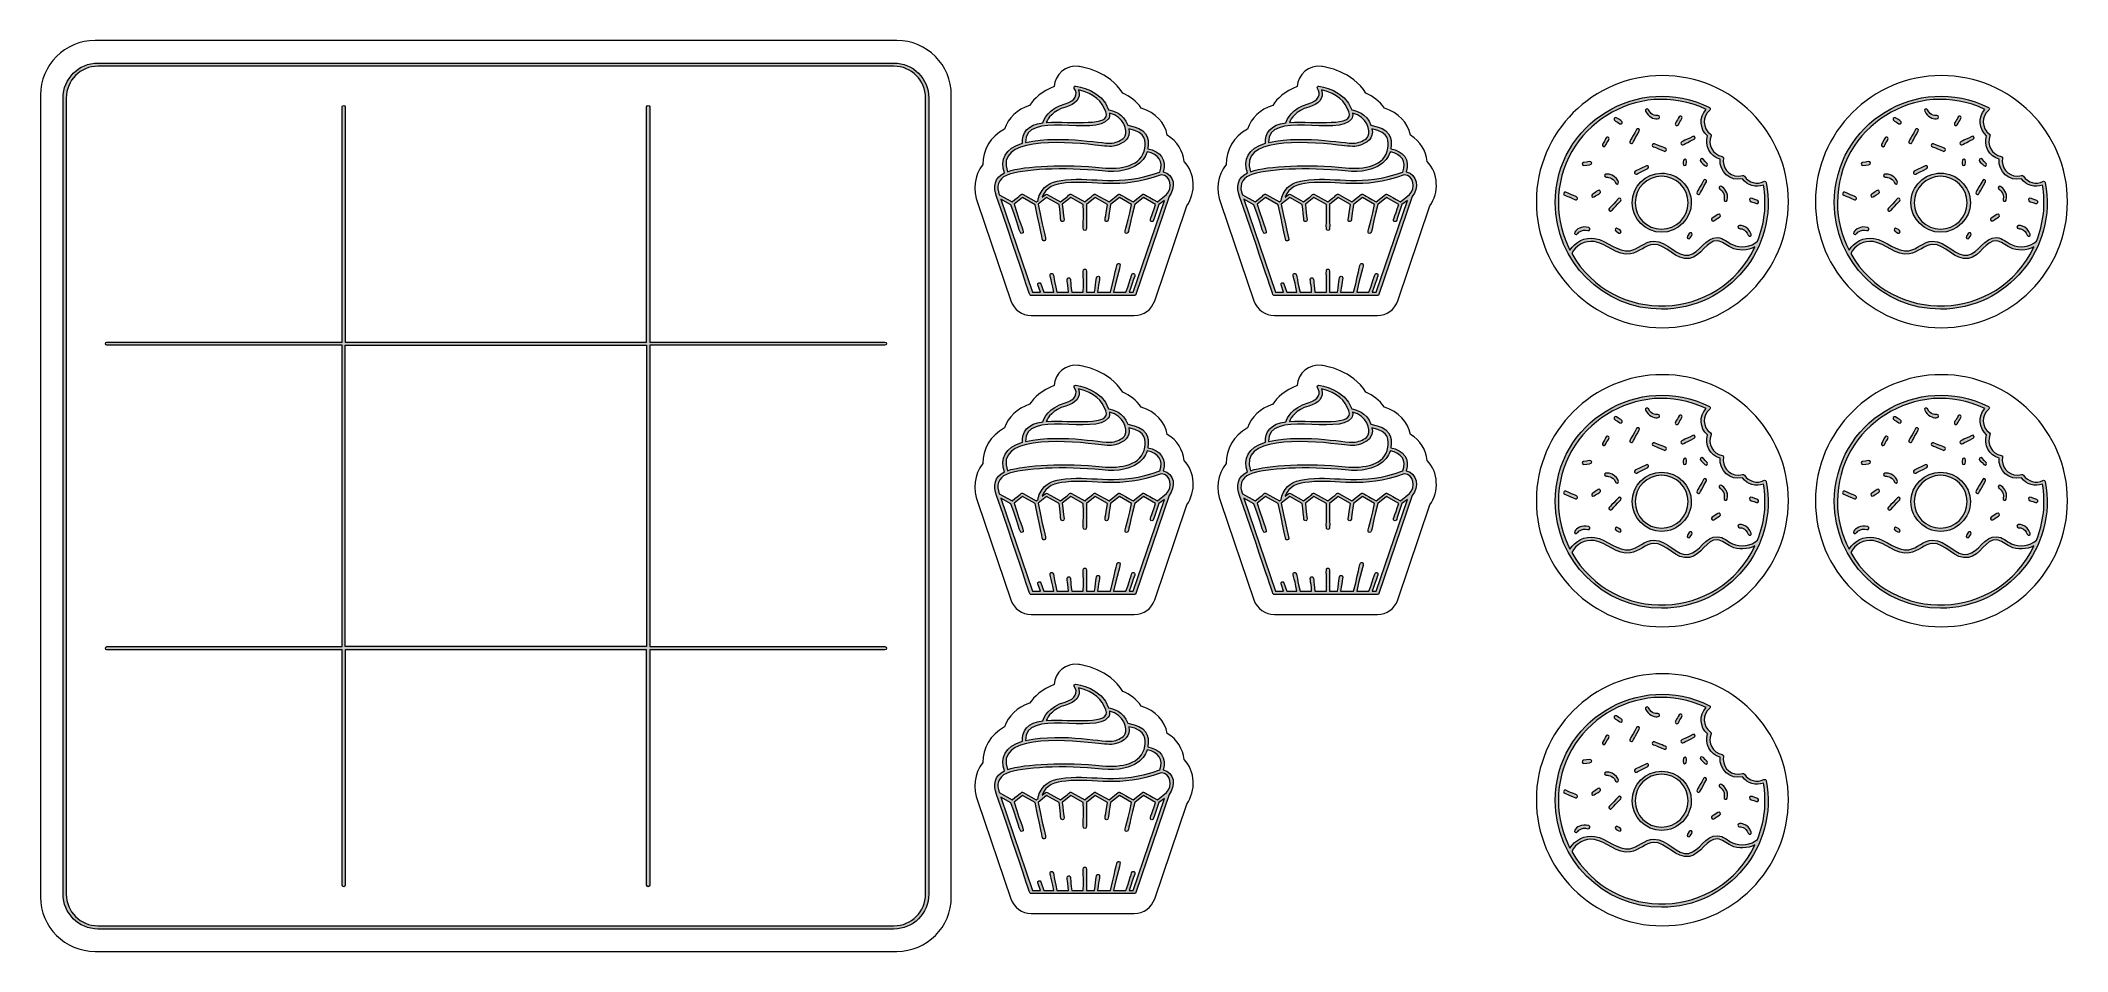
# Model space of a CAD drawing. Header units: inches. Extents: x 31.1 to 44.4, y -9.1 to -3.1.
import ezdxf

# ---------------------------------------------------------------- set-up
doc = ezdxf.new("R2010")
doc.units = ezdxf.units.IN
doc.header["$MEASUREMENT"] = 0
doc.layers.add('_U+0421_U+043B_U+043E_U+0439 1', color=7, linetype='Continuous')

# ---------------------------------------------------------------- blocks, each defined once
blk = doc.blocks.new('block 2')
at = {"layer": '_U+0421_U+043B_U+043E_U+0439 1', "lineweight": 0}
for points in [[(36.717, -3.295), (36.717, -3.295), (31.488, -3.295), (31.488, -3.295), (31.362, -3.295), (31.259, -3.398), (31.259, -3.525), (31.259, -3.525), (31.259, -8.753), (31.259, -8.753), (31.259, -8.88), (31.362, -8.983), (31.488, -8.983), (31.488, -8.983), (36.717, -8.983), (36.717, -8.983), (36.843, -8.983), (36.946, -8.88), (36.946, -8.753), (36.946, -8.753), (36.946, -3.525), (36.946, -3.525), (36.946, -3.398), (36.843, -3.295), (36.717, -3.295)], [(36.925, -8.753), (36.925, -8.868), (36.832, -8.962), (36.717, -8.962), (36.717, -8.962), (31.488, -8.962), (31.488, -8.962), (31.373, -8.962), (31.28, -8.868), (31.28, -8.753), (31.28, -8.753), (31.28, -3.525), (31.28, -3.525), (31.28, -3.41), (31.373, -3.316), (31.488, -3.316), (31.488, -3.316), (36.717, -3.316), (36.717, -3.316), (36.832, -3.316), (36.925, -3.41), (36.925, -3.525), (36.925, -3.525), (36.925, -8.753), (36.925, -8.753)]]:
    blk.add_open_spline(points, degree=3, knots=[0, 0, 0, 0, 1, 1, 1, 2, 2, 2, 3, 3, 3, 4, 4, 4, 5, 5, 5, 6, 6, 6, 7, 7, 7, 8, 8, 8, 8], dxfattribs=at)
blk = doc.blocks.new('block 3')
at = {"layer": '_U+0421_U+043B_U+043E_U+0439 1', "lineweight": 0}
blk.add_lwpolyline([(35.092, -7.128), (33.113, -7.128), (33.113, -5.149), (35.092, -5.149), (35.092, -7.128)], dxfattribs=at)
blk.add_open_spline([(36.658, -5.149), (36.664, -5.149), (36.669, -5.145), (36.669, -5.139), (36.669, -5.133), (36.664, -5.128), (36.658, -5.128), (36.658, -5.128), (35.113, -5.128), (35.113, -5.128), (35.113, -5.128), (35.113, -3.583), (35.113, -3.583), (35.113, -3.578), (35.108, -3.573), (35.103, -3.573), (35.097, -3.573), (35.092, -3.578), (35.092, -3.583), (35.092, -3.583), (35.092, -5.128), (35.092, -5.128), (35.092, -5.128), (33.113, -5.128), (33.113, -5.128), (33.113, -5.128), (33.113, -3.583), (33.113, -3.583), (33.113, -3.578), (33.108, -3.573), (33.103, -3.573), (33.097, -3.573), (33.092, -3.578), (33.092, -3.583), (33.092, -3.583), (33.092, -5.128), (33.092, -5.128), (33.092, -5.128), (31.547, -5.128), (31.547, -5.128), (31.541, -5.128), (31.537, -5.133), (31.537, -5.139), (31.537, -5.145), (31.541, -5.149), (31.547, -5.149), (31.547, -5.149), (33.092, -5.149), (33.092, -5.149), (33.092, -5.149), (33.092, -7.128), (33.092, -7.128), (33.092, -7.128), (31.547, -7.128), (31.547, -7.128), (31.541, -7.128), (31.537, -7.133), (31.537, -7.139), (31.537, -7.145), (31.541, -7.149), (31.547, -7.149), (31.547, -7.149), (33.092, -7.149), (33.092, -7.149), (33.092, -7.149), (33.092, -8.694), (33.092, -8.694), (33.092, -8.7), (33.097, -8.705), (33.103, -8.705), (33.108, -8.705), (33.113, -8.7), (33.113, -8.694), (33.113, -8.694), (33.113, -7.149), (33.113, -7.149), (33.113, -7.149), (35.092, -7.149), (35.092, -7.149), (35.092, -7.149), (35.092, -8.694), (35.092, -8.694), (35.092, -8.7), (35.097, -8.705), (35.103, -8.705), (35.108, -8.705), (35.113, -8.7), (35.113, -8.694), (35.113, -8.694), (35.113, -7.149), (35.113, -7.149), (35.113, -7.149), (36.658, -7.149), (36.658, -7.149), (36.664, -7.149), (36.669, -7.145), (36.669, -7.139), (36.669, -7.133), (36.664, -7.128), (36.658, -7.128), (36.658, -7.128), (35.113, -7.128), (35.113, -7.128), (35.113, -7.128), (35.113, -5.149), (35.113, -5.149), (35.113, -5.149), (36.658, -5.149), (36.658, -5.149)], degree=3, knots=[0, 0, 0, 0, 1, 1, 1, 2, 2, 2, 3, 3, 3, 4, 4, 4, 5, 5, 5, 6, 6, 6, 7, 7, 7, 8, 8, 8, 9, 9, 9, 10, 10, 10, 11, 11, 11, 12, 12, 12, 13, 13, 13, 14, 14, 14, 15, 15, 15, 16, 16, 16, 17, 17, 17, 18, 18, 18, 19, 19, 19, 20, 20, 20, 21, 21, 21, 22, 22, 22, 23, 23, 23, 24, 24, 24, 25, 25, 25, 26, 26, 26, 27, 27, 27, 28, 28, 28, 29, 29, 29, 30, 30, 30, 31, 31, 31, 32, 32, 32, 33, 33, 33, 34, 34, 34, 35, 35, 35, 36, 36, 36, 36], dxfattribs=at)

msp = doc.modelspace()

# ---------------------------------------------------------------- hatches: boundary and pattern name
at = {"layer": '_U+0421_U+043B_U+043E_U+0439 1', "true_color": 0xffffff}
h = msp.add_hatch(color=7, dxfattribs=at)
h.dxf.hatch_style = 2
edge = h.paths.add_edge_path()
edge.add_spline(control_points=[(36.717, -3.295), (36.717, -3.295), (31.488, -3.295), (31.488, -3.295), (31.362, -3.295), (31.259, -3.398), (31.259, -3.525), (31.259, -3.525), (31.259, -8.753), (31.259, -8.753), (31.259, -8.88), (31.362, -8.983), (31.488, -8.983), (31.488, -8.983), (36.717, -8.983), (36.717, -8.983), (36.843, -8.983), (36.946, -8.88), (36.946, -8.753), (36.946, -8.753), (36.946, -3.525), (36.946, -3.525), (36.946, -3.398), (36.843, -3.295), (36.717, -3.295)], knot_values=[0, 0, 0, 0, 1, 1, 1, 2, 2, 2, 3, 3, 3, 4, 4, 4, 5, 5, 5, 6, 6, 6, 7, 7, 7, 8, 8, 8, 8], degree=3, periodic=1)
edge = h.paths.add_edge_path()
edge.add_spline(control_points=[(36.925, -8.753), (36.925, -8.868), (36.832, -8.962), (36.717, -8.962), (36.717, -8.962), (31.488, -8.962), (31.488, -8.962), (31.373, -8.962), (31.28, -8.868), (31.28, -8.753), (31.28, -8.753), (31.28, -3.525), (31.28, -3.525), (31.28, -3.41), (31.373, -3.316), (31.488, -3.316), (31.488, -3.316), (36.717, -3.316), (36.717, -3.316), (36.832, -3.316), (36.925, -3.41), (36.925, -3.525), (36.925, -3.525), (36.925, -8.753), (36.925, -8.753)], knot_values=[0, 0, 0, 0, 1, 1, 1, 2, 2, 2, 3, 3, 3, 4, 4, 4, 5, 5, 5, 6, 6, 6, 7, 7, 7, 8, 8, 8, 8], degree=3, periodic=1)
edge = h.paths.add_edge_path()
edge.add_spline(control_points=[(36.658, -5.149), (36.664, -5.149), (36.669, -5.145), (36.669, -5.139), (36.669, -5.133), (36.664, -5.128), (36.658, -5.128), (36.658, -5.128), (35.113, -5.128), (35.113, -5.128), (35.113, -5.128), (35.113, -3.583), (35.113, -3.583), (35.113, -3.578), (35.108, -3.573), (35.103, -3.573), (35.097, -3.573), (35.092, -3.578), (35.092, -3.583), (35.092, -3.583), (35.092, -5.128), (35.092, -5.128), (35.092, -5.128), (33.113, -5.128), (33.113, -5.128), (33.113, -5.128), (33.113, -3.583), (33.113, -3.583), (33.113, -3.578), (33.108, -3.573), (33.103, -3.573), (33.097, -3.573), (33.092, -3.578), (33.092, -3.583), (33.092, -3.583), (33.092, -5.128), (33.092, -5.128), (33.092, -5.128), (31.547, -5.128), (31.547, -5.128), (31.541, -5.128), (31.537, -5.133), (31.537, -5.139), (31.537, -5.145), (31.541, -5.149), (31.547, -5.149), (31.547, -5.149), (33.092, -5.149), (33.092, -5.149), (33.092, -5.149), (33.092, -7.128), (33.092, -7.128), (33.092, -7.128), (31.547, -7.128), (31.547, -7.128), (31.541, -7.128), (31.537, -7.133), (31.537, -7.139), (31.537, -7.145), (31.541, -7.149), (31.547, -7.149), (31.547, -7.149), (33.092, -7.149), (33.092, -7.149), (33.092, -7.149), (33.092, -8.694), (33.092, -8.694), (33.092, -8.7), (33.097, -8.705), (33.103, -8.705), (33.108, -8.705), (33.113, -8.7), (33.113, -8.694), (33.113, -8.694), (33.113, -7.149), (33.113, -7.149), (33.113, -7.149), (35.092, -7.149), (35.092, -7.149), (35.092, -7.149), (35.092, -8.694), (35.092, -8.694), (35.092, -8.7), (35.097, -8.705), (35.103, -8.705), (35.108, -8.705), (35.113, -8.7), (35.113, -8.694), (35.113, -8.694), (35.113, -7.149), (35.113, -7.149), (35.113, -7.149), (36.658, -7.149), (36.658, -7.149), (36.664, -7.149), (36.669, -7.145), (36.669, -7.139), (36.669, -7.133), (36.664, -7.128), (36.658, -7.128), (36.658, -7.128), (35.113, -7.128), (35.113, -7.128), (35.113, -7.128), (35.113, -5.149), (35.113, -5.149), (35.113, -5.149), (36.658, -5.149), (36.658, -5.149)], knot_values=[0, 0, 0, 0, 1, 1, 1, 2, 2, 2, 3, 3, 3, 4, 4, 4, 5, 5, 5, 6, 6, 6, 7, 7, 7, 8, 8, 8, 9, 9, 9, 10, 10, 10, 11, 11, 11, 12, 12, 12, 13, 13, 13, 14, 14, 14, 15, 15, 15, 16, 16, 16, 17, 17, 17, 18, 18, 18, 19, 19, 19, 20, 20, 20, 21, 21, 21, 22, 22, 22, 23, 23, 23, 24, 24, 24, 25, 25, 25, 26, 26, 26, 27, 27, 27, 28, 28, 28, 29, 29, 29, 30, 30, 30, 31, 31, 31, 32, 32, 32, 33, 33, 33, 34, 34, 34, 35, 35, 35, 36, 36, 36, 36], degree=3, periodic=1)
h.paths.add_polyline_path([(35.092, -7.128), (33.113, -7.128), (33.113, -5.149), (35.092, -5.149)])
h = msp.add_hatch(color=7, dxfattribs=at)
h.dxf.hatch_style = 2
edge = h.paths.add_edge_path()
edge.add_spline(control_points=[(38.289, -4.801), (38.289, -4.801), (38.262, -4.801), (38.262, -4.801), (38.291, -4.705), (38.311, -4.684), (38.293, -4.678), (38.275, -4.672), (38.279, -4.7), (38.24, -4.801), (38.24, -4.801), (38.16, -4.801), (38.16, -4.801), (38.196, -4.637), (38.214, -4.616), (38.195, -4.612), (38.176, -4.607), (38.183, -4.634), (38.139, -4.801), (38.139, -4.801), (38.055, -4.801), (38.055, -4.801), (38.063, -4.721), (38.078, -4.698), (38.06, -4.696), (38.041, -4.693), (38.049, -4.721), (38.034, -4.801), (38.034, -4.801), (37.982, -4.801), (37.982, -4.801), (37.978, -4.673), (37.99, -4.648), (37.971, -4.648), (37.952, -4.648), (37.965, -4.672), (37.961, -4.801), (37.961, -4.801), (37.885, -4.801), (37.885, -4.801), (37.874, -4.731), (37.883, -4.703), (37.865, -4.705), (37.846, -4.707), (37.86, -4.731), (37.864, -4.801), (37.864, -4.801), (37.788, -4.801), (37.788, -4.801), (37.763, -4.701), (37.77, -4.673), (37.751, -4.677), (37.733, -4.681), (37.75, -4.704), (37.767, -4.801), (37.767, -4.801), (37.702, -4.801), (37.702, -4.801), (37.702, -4.801), (37.683, -4.745), (37.683, -4.745), (37.678, -4.732), (37.658, -4.739), (37.663, -4.752), (37.663, -4.752), (37.68, -4.801), (37.68, -4.801), (37.68, -4.801), (37.627, -4.801), (37.627, -4.801), (37.627, -4.801), (37.419, -4.189), (37.419, -4.189), (37.419, -4.189), (37.485, -4.226), (37.485, -4.226), (37.55, -4.407), (37.543, -4.419), (37.56, -4.413), (37.578, -4.407), (37.557, -4.387), (37.506, -4.222), (37.506, -4.222), (37.561, -4.179), (37.561, -4.179), (37.561, -4.179), (37.644, -4.226), (37.644, -4.226), (37.697, -4.456), (37.687, -4.467), (37.705, -4.463), (37.725, -4.459), (37.707, -4.442), (37.665, -4.223), (37.665, -4.223), (37.72, -4.179), (37.72, -4.179), (37.72, -4.179), (37.802, -4.225), (37.802, -4.225), (37.815, -4.316), (37.807, -4.339), (37.825, -4.337), (37.844, -4.335), (37.829, -4.311), (37.823, -4.223), (37.823, -4.223), (37.879, -4.179), (37.879, -4.179), (37.879, -4.179), (37.961, -4.225), (37.961, -4.225), (37.965, -4.37), (37.952, -4.394), (37.971, -4.394), (37.991, -4.394), (37.978, -4.367), (37.982, -4.224), (37.982, -4.224), (38.038, -4.179), (38.038, -4.179), (38.038, -4.179), (38.119, -4.224), (38.119, -4.224), (38.11, -4.31), (38.093, -4.337), (38.114, -4.337), (38.131, -4.337), (38.123, -4.318), (38.14, -4.224), (38.14, -4.224), (38.198, -4.179), (38.198, -4.179), (38.198, -4.179), (38.278, -4.224), (38.278, -4.224), (38.243, -4.387), (38.222, -4.414), (38.245, -4.414), (38.261, -4.414), (38.253, -4.401), (38.299, -4.225), (38.299, -4.225), (38.357, -4.179), (38.357, -4.179), (38.357, -4.179), (38.436, -4.224), (38.436, -4.224), (38.411, -4.307), (38.388, -4.337), (38.412, -4.337), (38.426, -4.337), (38.422, -4.321), (38.458, -4.225), (38.458, -4.225), (38.494, -4.197), (38.494, -4.197), (38.494, -4.197), (38.289, -4.801), (38.289, -4.801)], knot_values=[0, 0, 0, 0, 1, 1, 1, 2, 2, 2, 3, 3, 3, 4, 4, 4, 5, 5, 5, 6, 6, 6, 7, 7, 7, 8, 8, 8, 9, 9, 9, 10, 10, 10, 11, 11, 11, 12, 12, 12, 13, 13, 13, 14, 14, 14, 15, 15, 15, 16, 16, 16, 17, 17, 17, 18, 18, 18, 19, 19, 19, 20, 20, 20, 21, 21, 21, 22, 22, 22, 23, 23, 23, 24, 24, 24, 25, 25, 25, 26, 26, 26, 27, 27, 27, 28, 28, 28, 29, 29, 29, 30, 30, 30, 31, 31, 31, 32, 32, 32, 33, 33, 33, 34, 34, 34, 35, 35, 35, 36, 36, 36, 37, 37, 37, 38, 38, 38, 39, 39, 39, 40, 40, 40, 41, 41, 41, 42, 42, 42, 43, 43, 43, 44, 44, 44, 45, 45, 45, 46, 46, 46, 47, 47, 47, 48, 48, 48, 49, 49, 49, 50, 50, 50, 51, 51, 51, 52, 52, 52, 53, 53, 53, 53], degree=3, periodic=1)
edge = h.paths.add_edge_path()
edge.add_spline(control_points=[(38.485, -4.01), (38.512, -3.929), (38.466, -3.875), (38.385, -3.858), (38.396, -3.781), (38.375, -3.724), (38.253, -3.704), (38.227, -3.624), (38.151, -3.606), (38.127, -3.602), (38.087, -3.473), (37.92, -3.448), (37.912, -3.447), (37.903, -3.446), (37.897, -3.456), (37.902, -3.463), (37.926, -3.498), (37.916, -3.543), (37.841, -3.564), (37.733, -3.594), (37.702, -3.664), (37.695, -3.687), (37.595, -3.699), (37.555, -3.757), (37.561, -3.822), (37.445, -3.854), (37.413, -3.934), (37.444, -4.016), (37.379, -4.046), (37.365, -4.112), (37.391, -4.171), (37.622, -4.844), (37.605, -4.822), (37.619, -4.822), (38.329, -4.819), (38.301, -4.829), (38.306, -4.815), (38.306, -4.815), (38.524, -4.172), (38.524, -4.172), (38.57, -4.121), (38.561, -4.022), (38.485, -4.01)], knot_values=[0, 0, 0, 0, 0.013889, 0.013889, 0.013889, 0.027778, 0.027778, 0.027778, 0.041667, 0.041667, 0.041667, 0.055556, 0.055556, 0.055556, 0.069444, 0.069444, 0.069444, 0.083333, 0.083333, 0.083333, 0.097222, 0.097222, 0.097222, 0.111111, 0.111111, 0.111111, 0.125, 0.125, 0.125, 0.138889, 0.138889, 0.138889, 0.152778, 0.152778, 0.152778, 0.166667, 0.166667, 0.166667, 0.180556, 0.180556, 0.180556, 0.194444, 0.194444, 0.194444, 0.194444], degree=3, periodic=0)
edge.add_line((38.485, -4.01), (38.485, -4.01))
edge = h.paths.add_edge_path()
edge.add_spline(control_points=[(38.508, -4.159), (38.508, -4.159), (38.448, -4.206), (38.448, -4.206), (38.362, -4.161), (38.359, -4.151), (38.349, -4.159), (38.349, -4.159), (38.289, -4.206), (38.289, -4.206), (38.202, -4.161), (38.2, -4.151), (38.19, -4.159), (38.19, -4.159), (38.13, -4.206), (38.13, -4.206), (38.13, -4.206), (38.042, -4.158), (38.042, -4.158), (38.032, -4.152), (38.028, -4.164), (37.97, -4.206), (37.97, -4.206), (37.883, -4.158), (37.883, -4.158), (37.872, -4.152), (37.869, -4.164), (37.811, -4.206), (37.811, -4.206), (37.724, -4.158), (37.724, -4.158), (37.714, -4.152), (37.708, -4.164), (37.69, -4.176), (37.717, -4.107), (37.773, -4.091), (37.847, -4.083), (38.036, -4.063), (38.192, -4.132), (38.472, -4.029), (38.538, -4.032), (38.548, -4.117), (38.508, -4.159)], knot_values=[0, 0, 0, 0, 0.013889, 0.013889, 0.013889, 0.027778, 0.027778, 0.027778, 0.041667, 0.041667, 0.041667, 0.055556, 0.055556, 0.055556, 0.069444, 0.069444, 0.069444, 0.083333, 0.083333, 0.083333, 0.097222, 0.097222, 0.097222, 0.111111, 0.111111, 0.111111, 0.125, 0.125, 0.125, 0.138889, 0.138889, 0.138889, 0.152778, 0.152778, 0.152778, 0.166667, 0.166667, 0.166667, 0.180556, 0.180556, 0.180556, 0.194444, 0.194444, 0.194444, 0.194444], degree=3, periodic=0)
edge.add_line((38.508, -4.159), (38.508, -4.159))
edge = h.paths.add_edge_path()
edge.add_spline(control_points=[(37.847, -3.584), (37.906, -3.567), (37.949, -3.53), (37.929, -3.472), (38.036, -3.497), (38.083, -3.547), (38.109, -3.616), (38.147, -3.715), (37.892, -3.677), (37.718, -3.685), (37.728, -3.661), (37.759, -3.608), (37.847, -3.584)], knot_values=[0, 0, 0, 0, 0.013889, 0.013889, 0.013889, 0.027778, 0.027778, 0.027778, 0.041667, 0.041667, 0.041667, 0.055556, 0.055556, 0.055556, 0.055556], degree=3, periodic=0)
edge.add_line((37.847, -3.584), (37.847, -3.584))
edge = h.paths.add_edge_path()
edge.add_spline(control_points=[(38.125, -3.664), (38.133, -3.653), (38.136, -3.64), (38.133, -3.625), (38.229, -3.645), (38.253, -3.741), (38.236, -3.774), (38.224, -3.798), (38.191, -3.811), (38.163, -3.819), (38.108, -3.836), (37.839, -3.762), (37.582, -3.817), (37.57, -3.605), (38.044, -3.779), (38.125, -3.664)], knot_values=[0, 0, 0, 0, 0.013889, 0.013889, 0.013889, 0.027778, 0.027778, 0.027778, 0.041667, 0.041667, 0.041667, 0.055556, 0.055556, 0.055556, 0.069444, 0.069444, 0.069444, 0.069444], degree=3, periodic=0)
edge.add_line((38.125, -3.664), (38.125, -3.664))
edge = h.paths.add_edge_path()
edge.add_spline(control_points=[(38.038, -3.834), (38.1, -3.841), (38.145, -3.847), (38.169, -3.839), (38.231, -3.82), (38.274, -3.791), (38.26, -3.727), (38.38, -3.75), (38.37, -3.814), (38.365, -3.854), (38.348, -3.972), (38.205, -3.996), (38.086, -3.983), (37.843, -3.958), (37.576, -3.969), (37.463, -4.009), (37.384, -3.786), (37.803, -3.807), (38.038, -3.834)], knot_values=[0, 0, 0, 0, 0.013889, 0.013889, 0.013889, 0.027778, 0.027778, 0.027778, 0.041667, 0.041667, 0.041667, 0.055556, 0.055556, 0.055556, 0.069444, 0.069444, 0.069444, 0.083333, 0.083333, 0.083333, 0.083333], degree=3, periodic=0)
edge.add_line((38.038, -3.834), (38.038, -3.834))
edge = h.paths.add_edge_path()
edge.add_spline(control_points=[(37.456, -4.033), (37.557, -3.991), (37.833, -3.978), (38.084, -4.004), (38.315, -4.028), (38.37, -3.914), (38.381, -3.878), (38.455, -3.894), (38.49, -3.939), (38.463, -4.011), (38.189, -4.11), (38.035, -4.042), (37.845, -4.062), (37.767, -4.071), (37.708, -4.089), (37.677, -4.154), (37.669, -4.17), (37.665, -4.183), (37.664, -4.197), (37.664, -4.197), (37.652, -4.206), (37.652, -4.206), (37.652, -4.206), (37.565, -4.158), (37.565, -4.158), (37.554, -4.152), (37.55, -4.164), (37.493, -4.206), (37.493, -4.206), (37.409, -4.16), (37.409, -4.16), (37.389, -4.107), (37.401, -4.057), (37.456, -4.033)], knot_values=[0, 0, 0, 0, 0.013889, 0.013889, 0.013889, 0.027778, 0.027778, 0.027778, 0.041667, 0.041667, 0.041667, 0.055556, 0.055556, 0.055556, 0.069444, 0.069444, 0.069444, 0.083333, 0.083333, 0.083333, 0.097222, 0.097222, 0.097222, 0.111111, 0.111111, 0.111111, 0.125, 0.125, 0.125, 0.138889, 0.138889, 0.138889, 0.152778, 0.152778, 0.152778, 0.152778], degree=3, periodic=0)
edge.add_line((37.456, -4.033), (37.456, -4.033))
h = msp.add_hatch(color=7, dxfattribs=at)
h.dxf.hatch_style = 2
edge = h.paths.add_edge_path()
edge.add_spline(control_points=[(39.885, -4.801), (39.885, -4.801), (39.859, -4.801), (39.859, -4.801), (39.888, -4.705), (39.908, -4.684), (39.89, -4.678), (39.872, -4.672), (39.875, -4.7), (39.837, -4.801), (39.837, -4.801), (39.757, -4.801), (39.757, -4.801), (39.793, -4.637), (39.811, -4.616), (39.792, -4.612), (39.773, -4.607), (39.78, -4.634), (39.736, -4.801), (39.736, -4.801), (39.651, -4.801), (39.651, -4.801), (39.66, -4.721), (39.675, -4.698), (39.656, -4.696), (39.638, -4.693), (39.646, -4.721), (39.63, -4.801), (39.63, -4.801), (39.578, -4.801), (39.578, -4.801), (39.575, -4.673), (39.587, -4.648), (39.568, -4.648), (39.549, -4.648), (39.562, -4.672), (39.558, -4.801), (39.558, -4.801), (39.482, -4.801), (39.482, -4.801), (39.471, -4.731), (39.48, -4.703), (39.461, -4.705), (39.443, -4.707), (39.457, -4.731), (39.461, -4.801), (39.461, -4.801), (39.385, -4.801), (39.385, -4.801), (39.36, -4.701), (39.366, -4.673), (39.348, -4.677), (39.33, -4.681), (39.347, -4.704), (39.364, -4.801), (39.364, -4.801), (39.298, -4.801), (39.298, -4.801), (39.298, -4.801), (39.279, -4.745), (39.279, -4.745), (39.275, -4.732), (39.255, -4.739), (39.26, -4.752), (39.26, -4.752), (39.276, -4.801), (39.276, -4.801), (39.276, -4.801), (39.224, -4.801), (39.224, -4.801), (39.224, -4.801), (39.016, -4.189), (39.016, -4.189), (39.016, -4.189), (39.082, -4.226), (39.082, -4.226), (39.146, -4.407), (39.139, -4.419), (39.156, -4.413), (39.175, -4.407), (39.154, -4.387), (39.103, -4.222), (39.103, -4.222), (39.158, -4.179), (39.158, -4.179), (39.158, -4.179), (39.241, -4.226), (39.241, -4.226), (39.293, -4.456), (39.284, -4.467), (39.302, -4.463), (39.322, -4.459), (39.304, -4.442), (39.261, -4.223), (39.261, -4.223), (39.317, -4.179), (39.317, -4.179), (39.317, -4.179), (39.399, -4.225), (39.399, -4.225), (39.412, -4.316), (39.404, -4.339), (39.422, -4.337), (39.44, -4.335), (39.426, -4.311), (39.42, -4.223), (39.42, -4.223), (39.476, -4.179), (39.476, -4.179), (39.476, -4.179), (39.558, -4.225), (39.558, -4.225), (39.562, -4.37), (39.549, -4.394), (39.568, -4.394), (39.588, -4.394), (39.575, -4.367), (39.578, -4.224), (39.578, -4.224), (39.635, -4.179), (39.635, -4.179), (39.635, -4.179), (39.716, -4.224), (39.716, -4.224), (39.707, -4.31), (39.69, -4.337), (39.711, -4.337), (39.727, -4.337), (39.72, -4.318), (39.737, -4.224), (39.737, -4.224), (39.794, -4.179), (39.794, -4.179), (39.794, -4.179), (39.874, -4.224), (39.874, -4.224), (39.84, -4.387), (39.819, -4.414), (39.842, -4.414), (39.858, -4.414), (39.85, -4.401), (39.896, -4.225), (39.896, -4.225), (39.953, -4.179), (39.953, -4.179), (39.953, -4.179), (40.033, -4.224), (40.033, -4.224), (40.008, -4.307), (39.985, -4.337), (40.009, -4.337), (40.023, -4.337), (40.019, -4.321), (40.054, -4.225), (40.054, -4.225), (40.091, -4.197), (40.091, -4.197), (40.091, -4.197), (39.885, -4.801), (39.885, -4.801)], knot_values=[0, 0, 0, 0, 1, 1, 1, 2, 2, 2, 3, 3, 3, 4, 4, 4, 5, 5, 5, 6, 6, 6, 7, 7, 7, 8, 8, 8, 9, 9, 9, 10, 10, 10, 11, 11, 11, 12, 12, 12, 13, 13, 13, 14, 14, 14, 15, 15, 15, 16, 16, 16, 17, 17, 17, 18, 18, 18, 19, 19, 19, 20, 20, 20, 21, 21, 21, 22, 22, 22, 23, 23, 23, 24, 24, 24, 25, 25, 25, 26, 26, 26, 27, 27, 27, 28, 28, 28, 29, 29, 29, 30, 30, 30, 31, 31, 31, 32, 32, 32, 33, 33, 33, 34, 34, 34, 35, 35, 35, 36, 36, 36, 37, 37, 37, 38, 38, 38, 39, 39, 39, 40, 40, 40, 41, 41, 41, 42, 42, 42, 43, 43, 43, 44, 44, 44, 45, 45, 45, 46, 46, 46, 47, 47, 47, 48, 48, 48, 49, 49, 49, 50, 50, 50, 51, 51, 51, 52, 52, 52, 53, 53, 53, 53], degree=3, periodic=1)
edge = h.paths.add_edge_path()
edge.add_spline(control_points=[(40.082, -4.01), (40.109, -3.929), (40.063, -3.875), (39.982, -3.858), (39.993, -3.781), (39.971, -3.724), (39.85, -3.704), (39.824, -3.624), (39.747, -3.606), (39.724, -3.602), (39.684, -3.473), (39.516, -3.448), (39.509, -3.447), (39.5, -3.446), (39.494, -3.456), (39.499, -3.463), (39.522, -3.498), (39.512, -3.543), (39.438, -3.564), (39.33, -3.594), (39.299, -3.664), (39.292, -3.687), (39.192, -3.699), (39.152, -3.757), (39.158, -3.822), (39.042, -3.854), (39.01, -3.934), (39.04, -4.016), (38.975, -4.046), (38.962, -4.112), (38.988, -4.171), (39.219, -4.844), (39.202, -4.822), (39.216, -4.822), (39.926, -4.819), (39.898, -4.829), (39.903, -4.815), (39.903, -4.815), (40.121, -4.172), (40.121, -4.172), (40.167, -4.121), (40.158, -4.022), (40.082, -4.01)], knot_values=[0, 0, 0, 0, 0.013889, 0.013889, 0.013889, 0.027778, 0.027778, 0.027778, 0.041667, 0.041667, 0.041667, 0.055556, 0.055556, 0.055556, 0.069444, 0.069444, 0.069444, 0.083333, 0.083333, 0.083333, 0.097222, 0.097222, 0.097222, 0.111111, 0.111111, 0.111111, 0.125, 0.125, 0.125, 0.138889, 0.138889, 0.138889, 0.152778, 0.152778, 0.152778, 0.166667, 0.166667, 0.166667, 0.180556, 0.180556, 0.180556, 0.194444, 0.194444, 0.194444, 0.194444], degree=3, periodic=0)
edge.add_line((40.082, -4.01), (40.082, -4.01))
edge = h.paths.add_edge_path()
edge.add_spline(control_points=[(40.104, -4.159), (40.104, -4.159), (40.045, -4.206), (40.045, -4.206), (39.958, -4.161), (39.956, -4.151), (39.946, -4.159), (39.946, -4.159), (39.885, -4.206), (39.885, -4.206), (39.799, -4.161), (39.797, -4.151), (39.787, -4.159), (39.787, -4.159), (39.726, -4.206), (39.726, -4.206), (39.726, -4.206), (39.639, -4.158), (39.639, -4.158), (39.628, -4.152), (39.625, -4.164), (39.567, -4.206), (39.567, -4.206), (39.48, -4.158), (39.48, -4.158), (39.469, -4.152), (39.465, -4.164), (39.408, -4.206), (39.408, -4.206), (39.321, -4.158), (39.321, -4.158), (39.311, -4.152), (39.305, -4.164), (39.287, -4.176), (39.313, -4.107), (39.369, -4.091), (39.444, -4.083), (39.633, -4.063), (39.789, -4.132), (40.069, -4.029), (40.135, -4.032), (40.145, -4.117), (40.104, -4.159)], knot_values=[0, 0, 0, 0, 0.013889, 0.013889, 0.013889, 0.027778, 0.027778, 0.027778, 0.041667, 0.041667, 0.041667, 0.055556, 0.055556, 0.055556, 0.069444, 0.069444, 0.069444, 0.083333, 0.083333, 0.083333, 0.097222, 0.097222, 0.097222, 0.111111, 0.111111, 0.111111, 0.125, 0.125, 0.125, 0.138889, 0.138889, 0.138889, 0.152778, 0.152778, 0.152778, 0.166667, 0.166667, 0.166667, 0.180556, 0.180556, 0.180556, 0.194444, 0.194444, 0.194444, 0.194444], degree=3, periodic=0)
edge.add_line((40.104, -4.159), (40.104, -4.159))
edge = h.paths.add_edge_path()
edge.add_spline(control_points=[(39.443, -3.584), (39.503, -3.567), (39.545, -3.53), (39.526, -3.472), (39.633, -3.497), (39.68, -3.547), (39.706, -3.616), (39.744, -3.715), (39.489, -3.677), (39.315, -3.685), (39.325, -3.661), (39.356, -3.608), (39.443, -3.584)], knot_values=[0, 0, 0, 0, 0.013889, 0.013889, 0.013889, 0.027778, 0.027778, 0.027778, 0.041667, 0.041667, 0.041667, 0.055556, 0.055556, 0.055556, 0.055556], degree=3, periodic=0)
edge.add_line((39.443, -3.584), (39.443, -3.584))
edge = h.paths.add_edge_path()
edge.add_spline(control_points=[(39.722, -3.664), (39.73, -3.653), (39.732, -3.64), (39.73, -3.625), (39.826, -3.645), (39.849, -3.741), (39.833, -3.774), (39.821, -3.798), (39.787, -3.811), (39.76, -3.819), (39.705, -3.836), (39.435, -3.762), (39.178, -3.817), (39.166, -3.605), (39.641, -3.779), (39.722, -3.664)], knot_values=[0, 0, 0, 0, 0.013889, 0.013889, 0.013889, 0.027778, 0.027778, 0.027778, 0.041667, 0.041667, 0.041667, 0.055556, 0.055556, 0.055556, 0.069444, 0.069444, 0.069444, 0.069444], degree=3, periodic=0)
edge.add_line((39.722, -3.664), (39.722, -3.664))
edge = h.paths.add_edge_path()
edge.add_spline(control_points=[(39.634, -3.834), (39.697, -3.841), (39.742, -3.847), (39.766, -3.839), (39.828, -3.82), (39.871, -3.791), (39.857, -3.727), (39.976, -3.75), (39.967, -3.814), (39.962, -3.854), (39.945, -3.972), (39.801, -3.996), (39.683, -3.983), (39.44, -3.958), (39.173, -3.969), (39.06, -4.009), (38.981, -3.786), (39.4, -3.807), (39.634, -3.834)], knot_values=[0, 0, 0, 0, 0.013889, 0.013889, 0.013889, 0.027778, 0.027778, 0.027778, 0.041667, 0.041667, 0.041667, 0.055556, 0.055556, 0.055556, 0.069444, 0.069444, 0.069444, 0.083333, 0.083333, 0.083333, 0.083333], degree=3, periodic=0)
edge.add_line((39.634, -3.834), (39.634, -3.834))
edge = h.paths.add_edge_path()
edge.add_spline(control_points=[(39.053, -4.033), (39.154, -3.991), (39.43, -3.978), (39.681, -4.004), (39.912, -4.028), (39.966, -3.914), (39.978, -3.878), (40.052, -3.894), (40.087, -3.939), (40.059, -4.011), (39.786, -4.11), (39.632, -4.042), (39.442, -4.062), (39.363, -4.071), (39.305, -4.089), (39.274, -4.154), (39.266, -4.17), (39.262, -4.183), (39.26, -4.197), (39.26, -4.197), (39.249, -4.206), (39.249, -4.206), (39.249, -4.206), (39.162, -4.158), (39.162, -4.158), (39.151, -4.152), (39.147, -4.164), (39.09, -4.206), (39.09, -4.206), (39.006, -4.16), (39.006, -4.16), (38.985, -4.107), (38.998, -4.057), (39.053, -4.033)], knot_values=[0, 0, 0, 0, 0.013889, 0.013889, 0.013889, 0.027778, 0.027778, 0.027778, 0.041667, 0.041667, 0.041667, 0.055556, 0.055556, 0.055556, 0.069444, 0.069444, 0.069444, 0.083333, 0.083333, 0.083333, 0.097222, 0.097222, 0.097222, 0.111111, 0.111111, 0.111111, 0.125, 0.125, 0.125, 0.138889, 0.138889, 0.138889, 0.152778, 0.152778, 0.152778, 0.152778], degree=3, periodic=0)
edge.add_line((39.053, -4.033), (39.053, -4.033))
h = msp.add_hatch(color=7, dxfattribs=at)
h.dxf.hatch_style = 2
edge = h.paths.add_edge_path()
edge.add_spline(control_points=[(41.76, -4.018), (41.653, -4.018), (41.566, -4.105), (41.566, -4.213), (41.566, -4.32), (41.653, -4.407), (41.76, -4.407), (41.867, -4.407), (41.955, -4.32), (41.955, -4.213), (41.955, -4.105), (41.867, -4.018), (41.76, -4.018)], knot_values=[0, 0, 0, 0, 0.013889, 0.013889, 0.013889, 0.027778, 0.027778, 0.027778, 0.041667, 0.041667, 0.041667, 0.055556, 0.055556, 0.055556, 0.055556], degree=3, periodic=0)
edge.add_line((41.76, -4.018), (41.76, -4.018))
edge = h.paths.add_edge_path()
edge.add_spline(control_points=[(41.76, -4.386), (41.664, -4.386), (41.586, -4.308), (41.586, -4.213), (41.586, -4.117), (41.664, -4.039), (41.76, -4.039), (41.856, -4.039), (41.934, -4.117), (41.934, -4.213), (41.934, -4.308), (41.856, -4.386), (41.76, -4.386)], knot_values=[0, 0, 0, 0, 0.013889, 0.013889, 0.013889, 0.027778, 0.027778, 0.027778, 0.041667, 0.041667, 0.041667, 0.055556, 0.055556, 0.055556, 0.055556], degree=3, periodic=0)
edge.add_line((41.76, -4.386), (41.76, -4.386))
edge = h.paths.add_edge_path()
edge.add_spline(control_points=[(41.117, -4.149), (41.119, -4.144), (41.125, -4.142), (41.131, -4.144), (41.186, -4.171), (41.214, -4.171), (41.207, -4.188), (41.205, -4.193), (41.199, -4.195), (41.194, -4.193), (41.138, -4.166), (41.11, -4.166), (41.117, -4.149)], knot_values=[0, 0, 0, 0, 0.013889, 0.013889, 0.013889, 0.027778, 0.027778, 0.027778, 0.041667, 0.041667, 0.041667, 0.055556, 0.055556, 0.055556, 0.055556], degree=3, periodic=0)
edge.add_line((41.117, -4.149), (41.117, -4.149))
edge = h.paths.add_edge_path()
edge.add_spline(control_points=[(41.713, -3.825), (41.769, -3.852), (41.797, -3.852), (41.79, -3.869), (41.787, -3.874), (41.781, -3.877), (41.776, -3.874), (41.721, -3.847), (41.692, -3.847), (41.7, -3.831), (41.702, -3.825), (41.708, -3.823), (41.713, -3.825)], knot_values=[0, 0, 0, 0, 0.013889, 0.013889, 0.013889, 0.027778, 0.027778, 0.027778, 0.041667, 0.041667, 0.041667, 0.055556, 0.055556, 0.055556, 0.055556], degree=3, periodic=0)
edge.add_line((41.713, -3.825), (41.713, -3.825))
edge = h.paths.add_edge_path()
edge.add_spline(control_points=[(41.491, -4.201), (41.435, -4.259), (41.428, -4.275), (41.417, -4.265), (41.403, -4.252), (41.429, -4.242), (41.476, -4.186), (41.485, -4.176), (41.501, -4.19), (41.491, -4.201)], knot_values=[0, 0, 0, 0, 0.013889, 0.013889, 0.013889, 0.027778, 0.027778, 0.027778, 0.041667, 0.041667, 0.041667, 0.041667], degree=3, periodic=0)
edge.add_line((41.491, -4.201), (41.491, -4.201))
edge = h.paths.add_edge_path()
edge.add_spline(control_points=[(42.036, -4.066), (42.042, -4.054), (42.061, -4.064), (42.054, -4.076), (42.013, -4.146), (42.012, -4.165), (41.997, -4.157), (41.981, -4.148), (42.003, -4.131), (42.036, -4.066)], knot_values=[0, 0, 0, 0, 0.013889, 0.013889, 0.013889, 0.027778, 0.027778, 0.027778, 0.041667, 0.041667, 0.041667, 0.041667], degree=3, periodic=0)
edge.add_line((42.036, -4.066), (42.036, -4.066))
edge = h.paths.add_edge_path()
edge.add_spline(control_points=[(41.372, -3.829), (41.391, -3.801), (41.394, -3.775), (41.409, -3.783), (41.425, -3.792), (41.403, -3.81), (41.39, -3.84), (41.383, -3.852), (41.365, -3.841), (41.372, -3.829)], knot_values=[0, 0, 0, 0, 0.013889, 0.013889, 0.013889, 0.027778, 0.027778, 0.027778, 0.041667, 0.041667, 0.041667, 0.041667], degree=3, periodic=0)
edge.add_line((41.372, -3.829), (41.372, -3.829))
edge = h.paths.add_edge_path()
edge.add_spline(control_points=[(41.875, -3.649), (41.878, -3.644), (41.884, -3.642), (41.889, -3.645), (41.904, -3.653), (41.883, -3.671), (41.87, -3.701), (41.867, -3.706), (41.86, -3.708), (41.855, -3.705), (41.84, -3.697), (41.861, -3.679), (41.875, -3.649)], knot_values=[0, 0, 0, 0, 0.013889, 0.013889, 0.013889, 0.027778, 0.027778, 0.027778, 0.041667, 0.041667, 0.041667, 0.055556, 0.055556, 0.055556, 0.055556], degree=3, periodic=0)
edge.add_line((41.875, -3.649), (41.875, -3.649))
edge = h.paths.add_edge_path()
edge.add_spline(control_points=[(41.595, -3.732), (41.602, -3.72), (41.62, -3.73), (41.613, -3.742), (41.572, -3.812), (41.571, -3.83), (41.556, -3.822), (41.54, -3.813), (41.563, -3.797), (41.595, -3.732)], knot_values=[0, 0, 0, 0, 0.013889, 0.013889, 0.013889, 0.027778, 0.027778, 0.027778, 0.041667, 0.041667, 0.041667, 0.041667], degree=3, periodic=0)
edge.add_line((41.595, -3.732), (41.595, -3.732))
edge = h.paths.add_edge_path()
edge.add_spline(control_points=[(41.587, -4.006), (41.587, -4.006), (41.66, -3.97), (41.66, -3.97), (41.672, -3.964), (41.681, -3.982), (41.669, -3.988), (41.593, -4.026), (41.596, -4.026), (41.592, -4.026), (41.581, -4.026), (41.577, -4.011), (41.587, -4.006)], knot_values=[0, 0, 0, 0, 0.013889, 0.013889, 0.013889, 0.027778, 0.027778, 0.027778, 0.041667, 0.041667, 0.041667, 0.055556, 0.055556, 0.055556, 0.055556], degree=3, periodic=0)
edge.add_line((41.587, -4.006), (41.587, -4.006))
edge = h.paths.add_edge_path()
edge.add_spline(control_points=[(41.965, -3.777), (41.977, -3.771), (41.987, -3.789), (41.974, -3.795), (41.903, -3.831), (41.894, -3.84), (41.888, -3.827), (41.88, -3.811), (41.907, -3.809), (41.965, -3.777)], knot_values=[0, 0, 0, 0, 0.013889, 0.013889, 0.013889, 0.027778, 0.027778, 0.027778, 0.041667, 0.041667, 0.041667, 0.041667], degree=3, periodic=0)
edge.add_line((41.965, -3.777), (41.965, -3.777))
edge = h.paths.add_edge_path()
edge.add_spline(control_points=[(41.449, -3.659), (41.452, -3.654), (41.459, -3.652), (41.464, -3.655), (41.483, -3.67), (41.51, -3.676), (41.501, -3.691), (41.497, -3.696), (41.491, -3.697), (41.486, -3.694), (41.467, -3.68), (41.44, -3.673), (41.449, -3.659)], knot_values=[0, 0, 0, 0, 0.013889, 0.013889, 0.013889, 0.027778, 0.027778, 0.027778, 0.041667, 0.041667, 0.041667, 0.055556, 0.055556, 0.055556, 0.055556], degree=3, periodic=0)
edge.add_line((41.449, -3.659), (41.449, -3.659))
edge = h.paths.add_edge_path()
edge.add_spline(control_points=[(42.092, -4.314), (42.092, -4.314), (42.13, -4.29), (42.13, -4.29), (42.141, -4.282), (42.153, -4.3), (42.141, -4.307), (42.103, -4.331), (42.104, -4.333), (42.098, -4.333), (42.088, -4.333), (42.084, -4.32), (42.092, -4.314)], knot_values=[0, 0, 0, 0, 0.013889, 0.013889, 0.013889, 0.027778, 0.027778, 0.027778, 0.041667, 0.041667, 0.041667, 0.055556, 0.055556, 0.055556, 0.055556], degree=3, periodic=0)
edge.add_line((42.092, -4.314), (42.092, -4.314))
edge = h.paths.add_edge_path()
edge.add_spline(control_points=[(41.305, -4.157), (41.331, -4.143), (41.348, -4.121), (41.357, -4.136), (41.367, -4.15), (41.34, -4.156), (41.317, -4.174), (41.305, -4.182), (41.294, -4.164), (41.305, -4.157)], knot_values=[0, 0, 0, 0, 0.013889, 0.013889, 0.013889, 0.027778, 0.027778, 0.027778, 0.041667, 0.041667, 0.041667, 0.041667], degree=3, periodic=0)
edge.add_line((41.305, -4.157), (41.305, -4.157))
edge = h.paths.add_edge_path()
edge.add_spline(control_points=[(42.337, -4.19), (42.343, -4.174), (42.365, -4.192), (42.391, -4.198), (42.404, -4.203), (42.397, -4.222), (42.384, -4.218), (42.359, -4.207), (42.332, -4.207), (42.337, -4.19)], knot_values=[0, 0, 0, 0, 0.013889, 0.013889, 0.013889, 0.027778, 0.027778, 0.027778, 0.041667, 0.041667, 0.041667, 0.041667], degree=3, periodic=0)
edge.add_line((42.337, -4.19), (42.337, -4.19))
edge = h.paths.add_edge_path()
edge.add_spline(control_points=[(42.016, -3.926), (42.028, -3.914), (42.04, -3.938), (42.059, -3.954), (42.068, -3.964), (42.054, -3.978), (42.044, -3.969), (42.029, -3.951), (42.004, -3.938), (42.016, -3.926)], knot_values=[0, 0, 0, 0, 0.013889, 0.013889, 0.013889, 0.027778, 0.027778, 0.027778, 0.041667, 0.041667, 0.041667, 0.041667], degree=3, periodic=0)
edge.add_line((42.016, -3.926), (42.016, -3.926))
edge = h.paths.add_edge_path()
edge.add_spline(control_points=[(41.247, -3.948), (41.274, -3.946), (41.298, -3.934), (41.301, -3.951), (41.303, -3.968), (41.275, -3.963), (41.25, -3.968), (41.236, -3.97), (41.233, -3.95), (41.247, -3.948)], knot_values=[0, 0, 0, 0, 0.013889, 0.013889, 0.013889, 0.027778, 0.027778, 0.027778, 0.041667, 0.041667, 0.041667, 0.041667], degree=3, periodic=0)
edge.add_line((41.247, -3.948), (41.247, -3.948))
edge = h.paths.add_edge_path()
edge.add_spline(control_points=[(42.447, -4.08), (42.446, -4.074), (42.438, -4.07), (42.432, -4.073), (42.387, -4.096), (42.332, -4.082), (42.304, -4.038), (42.297, -4.027), (42.29, -4.038), (42.263, -4.038), (42.201, -4.038), (42.154, -3.981), (42.167, -3.92), (42.168, -3.915), (42.164, -3.909), (42.158, -3.908), (42.096, -3.897), (42.061, -3.831), (42.085, -3.774), (42.086, -3.77), (42.085, -3.764), (42.081, -3.762), (42.028, -3.724), (42.026, -3.646), (42.076, -3.605), (42.082, -3.601), (42.081, -3.591), (42.074, -3.588), (41.613, -3.355), (41.061, -3.691), (41.061, -4.213), (41.061, -4.598), (41.375, -4.912), (41.76, -4.912), (42.197, -4.912), (42.53, -4.513), (42.447, -4.08)], knot_values=[0, 0, 0, 0, 0.013889, 0.013889, 0.013889, 0.027778, 0.027778, 0.027778, 0.041667, 0.041667, 0.041667, 0.055556, 0.055556, 0.055556, 0.069444, 0.069444, 0.069444, 0.083333, 0.083333, 0.083333, 0.097222, 0.097222, 0.097222, 0.111111, 0.111111, 0.111111, 0.125, 0.125, 0.125, 0.138889, 0.138889, 0.138889, 0.152778, 0.152778, 0.152778, 0.166667, 0.166667, 0.166667, 0.166667], degree=3, periodic=0)
edge.add_line((42.447, -4.08), (42.447, -4.08))
edge = h.paths.add_edge_path()
edge.add_spline(control_points=[(42.052, -3.6), (42.004, -3.65), (42.01, -3.73), (42.062, -3.774), (42.041, -3.838), (42.078, -3.909), (42.145, -3.926), (42.135, -4.009), (42.211, -4.075), (42.291, -4.055), (42.323, -4.1), (42.38, -4.116), (42.429, -4.097), (42.45, -4.222), (42.437, -4.349), (42.389, -4.466), (42.349, -4.503), (42.276, -4.513), (42.225, -4.488), (42.194, -4.473), (42.166, -4.445), (42.128, -4.442), (42.046, -4.437), (42.009, -4.545), (41.939, -4.558), (41.861, -4.573), (41.798, -4.462), (41.708, -4.465), (41.648, -4.468), (41.604, -4.519), (41.551, -4.528), (41.474, -4.541), (41.404, -4.46), (41.32, -4.447), (41.257, -4.437), (41.19, -4.47), (41.158, -4.525), (41.109, -4.431), (41.082, -4.325), (41.082, -4.213), (41.082, -3.713), (41.605, -3.387), (42.052, -3.6)], knot_values=[0, 0, 0, 0, 0.013889, 0.013889, 0.013889, 0.027778, 0.027778, 0.027778, 0.041667, 0.041667, 0.041667, 0.055556, 0.055556, 0.055556, 0.069444, 0.069444, 0.069444, 0.083333, 0.083333, 0.083333, 0.097222, 0.097222, 0.097222, 0.111111, 0.111111, 0.111111, 0.125, 0.125, 0.125, 0.138889, 0.138889, 0.138889, 0.152778, 0.152778, 0.152778, 0.166667, 0.166667, 0.166667, 0.180556, 0.180556, 0.180556, 0.194444, 0.194444, 0.194444, 0.194444], degree=3, periodic=0)
edge.add_line((42.052, -3.6), (42.052, -3.6))
edge = h.paths.add_edge_path()
edge.add_spline(control_points=[(41.17, -4.547), (41.195, -4.492), (41.258, -4.459), (41.317, -4.468), (41.397, -4.48), (41.467, -4.563), (41.555, -4.549), (41.612, -4.539), (41.656, -4.488), (41.708, -4.486), (41.789, -4.483), (41.853, -4.596), (41.943, -4.579), (42.02, -4.564), (42.058, -4.459), (42.126, -4.463), (42.157, -4.465), (42.185, -4.491), (42.216, -4.507), (42.263, -4.531), (42.326, -4.528), (42.373, -4.502), (42.137, -5), (41.441, -5.024), (41.17, -4.547)], knot_values=[0, 0, 0, 0, 0.013889, 0.013889, 0.013889, 0.027778, 0.027778, 0.027778, 0.041667, 0.041667, 0.041667, 0.055556, 0.055556, 0.055556, 0.069444, 0.069444, 0.069444, 0.083333, 0.083333, 0.083333, 0.097222, 0.097222, 0.097222, 0.111111, 0.111111, 0.111111, 0.111111], degree=3, periodic=0)
edge.add_line((41.17, -4.547), (41.17, -4.547))
edge = h.paths.add_edge_path()
edge.add_spline(control_points=[(41.275, -4.396), (41.231, -4.382), (41.207, -4.417), (41.206, -4.417), (41.199, -4.429), (41.181, -4.417), (41.189, -4.406), (41.2, -4.389), (41.234, -4.361), (41.281, -4.376), (41.294, -4.381), (41.288, -4.4), (41.275, -4.396)], knot_values=[0, 0, 0, 0, 0.013889, 0.013889, 0.013889, 0.027778, 0.027778, 0.027778, 0.041667, 0.041667, 0.041667, 0.055556, 0.055556, 0.055556, 0.055556], degree=3, periodic=0)
edge.add_line((41.275, -4.396), (41.275, -4.396))
edge = h.paths.add_edge_path()
edge.add_spline(control_points=[(41.396, -4.045), (41.383, -4.047), (41.38, -4.026), (41.394, -4.025), (41.454, -4.017), (41.497, -4.09), (41.467, -4.09), (41.463, -4.09), (41.459, -4.087), (41.457, -4.083), (41.44, -4.041), (41.398, -4.045), (41.396, -4.045)], knot_values=[0, 0, 0, 0, 0.013889, 0.013889, 0.013889, 0.027778, 0.027778, 0.027778, 0.041667, 0.041667, 0.041667, 0.055556, 0.055556, 0.055556, 0.055556], degree=3, periodic=0)
edge.add_line((41.396, -4.045), (41.396, -4.045))
edge = h.paths.add_edge_path()
edge.add_spline(control_points=[(41.655, -3.611), (41.649, -3.598), (41.669, -3.59), (41.674, -3.603), (41.692, -3.645), (41.733, -3.641), (41.735, -3.64), (41.747, -3.639), (41.756, -3.662), (41.73, -3.662), (41.708, -3.662), (41.672, -3.651), (41.655, -3.611)], knot_values=[0, 0, 0, 0, 0.013889, 0.013889, 0.013889, 0.027778, 0.027778, 0.027778, 0.041667, 0.041667, 0.041667, 0.055556, 0.055556, 0.055556, 0.055556], degree=3, periodic=0)
edge.add_line((41.655, -3.611), (41.655, -3.611))
edge = h.paths.add_edge_path()
edge.add_spline(control_points=[(42.261, -4.374), (42.26, -4.35), (42.331, -4.363), (42.349, -4.42), (42.354, -4.433), (42.334, -4.439), (42.329, -4.426), (42.315, -4.382), (42.272, -4.383), (42.272, -4.383), (42.266, -4.384), (42.261, -4.379), (42.261, -4.374)], knot_values=[0, 0, 0, 0, 0.013889, 0.013889, 0.013889, 0.027778, 0.027778, 0.027778, 0.041667, 0.041667, 0.041667, 0.055556, 0.055556, 0.055556, 0.055556], degree=3, periodic=0)
edge.add_line((42.261, -4.374), (42.261, -4.374))
edge = h.paths.add_edge_path()
edge.add_spline(control_points=[(42.153, -4.105), (42.171, -4.115), (42.202, -4.147), (42.19, -4.195), (42.187, -4.208), (42.167, -4.203), (42.17, -4.19), (42.18, -4.145), (42.144, -4.124), (42.143, -4.124), (42.131, -4.117), (42.141, -4.099), (42.153, -4.105)], knot_values=[0, 0, 0, 0, 0.013889, 0.013889, 0.013889, 0.027778, 0.027778, 0.027778, 0.041667, 0.041667, 0.041667, 0.055556, 0.055556, 0.055556, 0.055556], degree=3, periodic=0)
edge.add_line((42.153, -4.105), (42.153, -4.105))
edge = h.paths.add_edge_path()
edge.add_spline(control_points=[(41.479, -4.412), (41.471, -4.405), (41.448, -4.398), (41.457, -4.385), (41.465, -4.372), (41.481, -4.39), (41.49, -4.394), (41.502, -4.402), (41.49, -4.419), (41.479, -4.412)], knot_values=[0, 0, 0, 0, 0.013889, 0.013889, 0.013889, 0.027778, 0.027778, 0.027778, 0.041667, 0.041667, 0.041667, 0.041667], degree=3, periodic=0)
edge.add_line((41.479, -4.412), (41.479, -4.412))
edge = h.paths.add_edge_path()
edge.add_spline(control_points=[(41.903, -3.935), (41.904, -3.93), (41.909, -3.925), (41.914, -3.926), (41.93, -3.927), (41.921, -3.949), (41.922, -3.96), (41.921, -3.965), (41.917, -3.969), (41.911, -3.969), (41.894, -3.969), (41.904, -3.944), (41.903, -3.935)], knot_values=[0, 0, 0, 0, 0.013889, 0.013889, 0.013889, 0.027778, 0.027778, 0.027778, 0.041667, 0.041667, 0.041667, 0.055556, 0.055556, 0.055556, 0.055556], degree=3, periodic=0)
edge.add_line((41.903, -3.935), (41.903, -3.935))
edge = h.paths.add_edge_path()
edge.add_spline(control_points=[(41.947, -4.444), (41.94, -4.456), (41.922, -4.445), (41.93, -4.433), (41.936, -4.425), (41.943, -4.402), (41.956, -4.411), (41.969, -4.419), (41.951, -4.435), (41.947, -4.444)], knot_values=[0, 0, 0, 0, 0.013889, 0.013889, 0.013889, 0.027778, 0.027778, 0.027778, 0.041667, 0.041667, 0.041667, 0.041667], degree=3, periodic=0)
edge.add_line((41.947, -4.444), (41.947, -4.444))
h = msp.add_hatch(color=7, dxfattribs=at)
h.dxf.hatch_style = 2
edge = h.paths.add_edge_path()
edge.add_spline(control_points=[(43.593, -4.018), (43.486, -4.018), (43.398, -4.105), (43.398, -4.213), (43.398, -4.32), (43.486, -4.407), (43.593, -4.407), (43.7, -4.407), (43.788, -4.32), (43.788, -4.213), (43.788, -4.105), (43.7, -4.018), (43.593, -4.018)], knot_values=[0, 0, 0, 0, 0.013889, 0.013889, 0.013889, 0.027778, 0.027778, 0.027778, 0.041667, 0.041667, 0.041667, 0.055556, 0.055556, 0.055556, 0.055556], degree=3, periodic=0)
edge.add_line((43.593, -4.018), (43.593, -4.018))
edge = h.paths.add_edge_path()
edge.add_spline(control_points=[(43.593, -4.386), (43.497, -4.386), (43.419, -4.308), (43.419, -4.213), (43.419, -4.117), (43.497, -4.039), (43.593, -4.039), (43.689, -4.039), (43.767, -4.117), (43.767, -4.213), (43.767, -4.308), (43.689, -4.386), (43.593, -4.386)], knot_values=[0, 0, 0, 0, 0.013889, 0.013889, 0.013889, 0.027778, 0.027778, 0.027778, 0.041667, 0.041667, 0.041667, 0.055556, 0.055556, 0.055556, 0.055556], degree=3, periodic=0)
edge.add_line((43.593, -4.386), (43.593, -4.386))
edge = h.paths.add_edge_path()
edge.add_spline(control_points=[(42.95, -4.149), (42.952, -4.144), (42.958, -4.142), (42.964, -4.144), (43.019, -4.171), (43.047, -4.171), (43.04, -4.188), (43.038, -4.193), (43.032, -4.195), (43.026, -4.193), (42.971, -4.166), (42.943, -4.166), (42.95, -4.149)], knot_values=[0, 0, 0, 0, 0.013889, 0.013889, 0.013889, 0.027778, 0.027778, 0.027778, 0.041667, 0.041667, 0.041667, 0.055556, 0.055556, 0.055556, 0.055556], degree=3, periodic=0)
edge.add_line((42.95, -4.149), (42.95, -4.149))
edge = h.paths.add_edge_path()
edge.add_spline(control_points=[(43.546, -3.825), (43.601, -3.852), (43.63, -3.852), (43.623, -3.869), (43.62, -3.874), (43.614, -3.877), (43.609, -3.874), (43.553, -3.847), (43.525, -3.847), (43.532, -3.831), (43.535, -3.825), (43.541, -3.823), (43.546, -3.825)], knot_values=[0, 0, 0, 0, 0.013889, 0.013889, 0.013889, 0.027778, 0.027778, 0.027778, 0.041667, 0.041667, 0.041667, 0.055556, 0.055556, 0.055556, 0.055556], degree=3, periodic=0)
edge.add_line((43.546, -3.825), (43.546, -3.825))
edge = h.paths.add_edge_path()
edge.add_spline(control_points=[(43.324, -4.201), (43.268, -4.259), (43.261, -4.275), (43.249, -4.265), (43.236, -4.252), (43.262, -4.242), (43.309, -4.186), (43.318, -4.176), (43.333, -4.19), (43.324, -4.201)], knot_values=[0, 0, 0, 0, 0.013889, 0.013889, 0.013889, 0.027778, 0.027778, 0.027778, 0.041667, 0.041667, 0.041667, 0.041667], degree=3, periodic=0)
edge.add_line((43.324, -4.201), (43.324, -4.201))
edge = h.paths.add_edge_path()
edge.add_spline(control_points=[(43.869, -4.066), (43.875, -4.054), (43.894, -4.064), (43.887, -4.076), (43.846, -4.146), (43.844, -4.165), (43.83, -4.157), (43.814, -4.148), (43.836, -4.131), (43.869, -4.066)], knot_values=[0, 0, 0, 0, 0.013889, 0.013889, 0.013889, 0.027778, 0.027778, 0.027778, 0.041667, 0.041667, 0.041667, 0.041667], degree=3, periodic=0)
edge.add_line((43.869, -4.066), (43.869, -4.066))
edge = h.paths.add_edge_path()
edge.add_spline(control_points=[(43.204, -3.829), (43.223, -3.801), (43.227, -3.775), (43.242, -3.783), (43.257, -3.792), (43.236, -3.81), (43.223, -3.84), (43.216, -3.852), (43.198, -3.841), (43.204, -3.829)], knot_values=[0, 0, 0, 0, 0.013889, 0.013889, 0.013889, 0.027778, 0.027778, 0.027778, 0.041667, 0.041667, 0.041667, 0.041667], degree=3, periodic=0)
edge.add_line((43.204, -3.829), (43.204, -3.829))
edge = h.paths.add_edge_path()
edge.add_spline(control_points=[(43.708, -3.649), (43.711, -3.644), (43.717, -3.642), (43.722, -3.645), (43.737, -3.653), (43.716, -3.671), (43.702, -3.701), (43.7, -3.706), (43.693, -3.708), (43.688, -3.705), (43.673, -3.697), (43.694, -3.679), (43.708, -3.649)], knot_values=[0, 0, 0, 0, 0.013889, 0.013889, 0.013889, 0.027778, 0.027778, 0.027778, 0.041667, 0.041667, 0.041667, 0.055556, 0.055556, 0.055556, 0.055556], degree=3, periodic=0)
edge.add_line((43.708, -3.649), (43.708, -3.649))
edge = h.paths.add_edge_path()
edge.add_spline(control_points=[(43.428, -3.732), (43.434, -3.72), (43.453, -3.73), (43.446, -3.742), (43.405, -3.812), (43.404, -3.83), (43.389, -3.822), (43.373, -3.813), (43.396, -3.797), (43.428, -3.732)], knot_values=[0, 0, 0, 0, 0.013889, 0.013889, 0.013889, 0.027778, 0.027778, 0.027778, 0.041667, 0.041667, 0.041667, 0.041667], degree=3, periodic=0)
edge.add_line((43.428, -3.732), (43.428, -3.732))
edge = h.paths.add_edge_path()
edge.add_spline(control_points=[(43.42, -4.006), (43.42, -4.006), (43.492, -3.97), (43.492, -3.97), (43.505, -3.964), (43.514, -3.982), (43.502, -3.988), (43.426, -4.026), (43.429, -4.026), (43.424, -4.026), (43.414, -4.026), (43.41, -4.011), (43.42, -4.006)], knot_values=[0, 0, 0, 0, 0.013889, 0.013889, 0.013889, 0.027778, 0.027778, 0.027778, 0.041667, 0.041667, 0.041667, 0.055556, 0.055556, 0.055556, 0.055556], degree=3, periodic=0)
edge.add_line((43.42, -4.006), (43.42, -4.006))
edge = h.paths.add_edge_path()
edge.add_spline(control_points=[(43.798, -3.777), (43.81, -3.771), (43.82, -3.789), (43.807, -3.795), (43.736, -3.831), (43.727, -3.84), (43.721, -3.827), (43.712, -3.811), (43.74, -3.809), (43.798, -3.777)], knot_values=[0, 0, 0, 0, 0.013889, 0.013889, 0.013889, 0.027778, 0.027778, 0.027778, 0.041667, 0.041667, 0.041667, 0.041667], degree=3, periodic=0)
edge.add_line((43.798, -3.777), (43.798, -3.777))
edge = h.paths.add_edge_path()
edge.add_spline(control_points=[(43.282, -3.659), (43.285, -3.654), (43.292, -3.652), (43.296, -3.655), (43.316, -3.67), (43.343, -3.676), (43.333, -3.691), (43.33, -3.696), (43.324, -3.697), (43.319, -3.694), (43.3, -3.68), (43.273, -3.673), (43.282, -3.659)], knot_values=[0, 0, 0, 0, 0.013889, 0.013889, 0.013889, 0.027778, 0.027778, 0.027778, 0.041667, 0.041667, 0.041667, 0.055556, 0.055556, 0.055556, 0.055556], degree=3, periodic=0)
edge.add_line((43.282, -3.659), (43.282, -3.659))
edge = h.paths.add_edge_path()
edge.add_spline(control_points=[(43.925, -4.314), (43.925, -4.314), (43.963, -4.29), (43.963, -4.29), (43.974, -4.282), (43.985, -4.3), (43.974, -4.307), (43.936, -4.331), (43.936, -4.333), (43.931, -4.333), (43.921, -4.333), (43.917, -4.32), (43.925, -4.314)], knot_values=[0, 0, 0, 0, 0.013889, 0.013889, 0.013889, 0.027778, 0.027778, 0.027778, 0.041667, 0.041667, 0.041667, 0.055556, 0.055556, 0.055556, 0.055556], degree=3, periodic=0)
edge.add_line((43.925, -4.314), (43.925, -4.314))
edge = h.paths.add_edge_path()
edge.add_spline(control_points=[(43.138, -4.157), (43.164, -4.143), (43.181, -4.121), (43.19, -4.136), (43.199, -4.15), (43.173, -4.156), (43.15, -4.174), (43.138, -4.182), (43.127, -4.164), (43.138, -4.157)], knot_values=[0, 0, 0, 0, 0.013889, 0.013889, 0.013889, 0.027778, 0.027778, 0.027778, 0.041667, 0.041667, 0.041667, 0.041667], degree=3, periodic=0)
edge.add_line((43.138, -4.157), (43.138, -4.157))
edge = h.paths.add_edge_path()
edge.add_spline(control_points=[(44.17, -4.19), (44.176, -4.174), (44.198, -4.192), (44.224, -4.198), (44.237, -4.203), (44.23, -4.222), (44.217, -4.218), (44.192, -4.207), (44.164, -4.207), (44.17, -4.19)], knot_values=[0, 0, 0, 0, 0.013889, 0.013889, 0.013889, 0.027778, 0.027778, 0.027778, 0.041667, 0.041667, 0.041667, 0.041667], degree=3, periodic=0)
edge.add_line((44.17, -4.19), (44.17, -4.19))
edge = h.paths.add_edge_path()
edge.add_spline(control_points=[(43.849, -3.926), (43.861, -3.914), (43.873, -3.938), (43.891, -3.954), (43.901, -3.964), (43.886, -3.978), (43.877, -3.969), (43.862, -3.951), (43.837, -3.938), (43.849, -3.926)], knot_values=[0, 0, 0, 0, 0.013889, 0.013889, 0.013889, 0.027778, 0.027778, 0.027778, 0.041667, 0.041667, 0.041667, 0.041667], degree=3, periodic=0)
edge.add_line((43.849, -3.926), (43.849, -3.926))
edge = h.paths.add_edge_path()
edge.add_spline(control_points=[(43.08, -3.948), (43.107, -3.946), (43.131, -3.934), (43.133, -3.951), (43.136, -3.968), (43.108, -3.963), (43.082, -3.968), (43.069, -3.97), (43.066, -3.95), (43.08, -3.948)], knot_values=[0, 0, 0, 0, 0.013889, 0.013889, 0.013889, 0.027778, 0.027778, 0.027778, 0.041667, 0.041667, 0.041667, 0.041667], degree=3, periodic=0)
edge.add_line((43.08, -3.948), (43.08, -3.948))
edge = h.paths.add_edge_path()
edge.add_spline(control_points=[(44.28, -4.08), (44.278, -4.074), (44.271, -4.07), (44.265, -4.073), (44.22, -4.096), (44.165, -4.082), (44.137, -4.038), (44.13, -4.027), (44.123, -4.038), (44.096, -4.038), (44.034, -4.038), (43.987, -3.981), (44, -3.92), (44.001, -3.915), (43.997, -3.909), (43.991, -3.908), (43.928, -3.897), (43.894, -3.831), (43.917, -3.774), (43.919, -3.77), (43.918, -3.764), (43.914, -3.762), (43.861, -3.724), (43.859, -3.646), (43.909, -3.605), (43.915, -3.601), (43.914, -3.591), (43.907, -3.588), (43.446, -3.355), (42.894, -3.691), (42.894, -4.213), (42.894, -4.598), (43.207, -4.912), (43.593, -4.912), (44.029, -4.912), (44.363, -4.513), (44.28, -4.08)], knot_values=[0, 0, 0, 0, 0.013889, 0.013889, 0.013889, 0.027778, 0.027778, 0.027778, 0.041667, 0.041667, 0.041667, 0.055556, 0.055556, 0.055556, 0.069444, 0.069444, 0.069444, 0.083333, 0.083333, 0.083333, 0.097222, 0.097222, 0.097222, 0.111111, 0.111111, 0.111111, 0.125, 0.125, 0.125, 0.138889, 0.138889, 0.138889, 0.152778, 0.152778, 0.152778, 0.166667, 0.166667, 0.166667, 0.166667], degree=3, periodic=0)
edge.add_line((44.28, -4.08), (44.28, -4.08))
edge = h.paths.add_edge_path()
edge.add_spline(control_points=[(43.884, -3.6), (43.837, -3.65), (43.843, -3.73), (43.895, -3.774), (43.874, -3.838), (43.911, -3.909), (43.978, -3.926), (43.968, -4.009), (44.044, -4.075), (44.124, -4.055), (44.156, -4.1), (44.213, -4.116), (44.262, -4.097), (44.283, -4.222), (44.269, -4.349), (44.222, -4.466), (44.181, -4.503), (44.109, -4.513), (44.058, -4.488), (44.027, -4.473), (43.999, -4.445), (43.96, -4.442), (43.879, -4.437), (43.841, -4.545), (43.772, -4.558), (43.694, -4.573), (43.63, -4.462), (43.54, -4.465), (43.481, -4.468), (43.437, -4.519), (43.384, -4.528), (43.307, -4.541), (43.237, -4.46), (43.153, -4.447), (43.09, -4.437), (43.023, -4.47), (42.991, -4.525), (42.942, -4.431), (42.915, -4.325), (42.915, -4.213), (42.915, -3.713), (43.438, -3.387), (43.884, -3.6)], knot_values=[0, 0, 0, 0, 0.013889, 0.013889, 0.013889, 0.027778, 0.027778, 0.027778, 0.041667, 0.041667, 0.041667, 0.055556, 0.055556, 0.055556, 0.069444, 0.069444, 0.069444, 0.083333, 0.083333, 0.083333, 0.097222, 0.097222, 0.097222, 0.111111, 0.111111, 0.111111, 0.125, 0.125, 0.125, 0.138889, 0.138889, 0.138889, 0.152778, 0.152778, 0.152778, 0.166667, 0.166667, 0.166667, 0.180556, 0.180556, 0.180556, 0.194444, 0.194444, 0.194444, 0.194444], degree=3, periodic=0)
edge.add_line((43.884, -3.6), (43.884, -3.6))
edge = h.paths.add_edge_path()
edge.add_spline(control_points=[(43.003, -4.547), (43.028, -4.492), (43.09, -4.459), (43.149, -4.468), (43.23, -4.48), (43.3, -4.563), (43.388, -4.549), (43.445, -4.539), (43.489, -4.488), (43.541, -4.486), (43.622, -4.483), (43.686, -4.596), (43.776, -4.579), (43.853, -4.564), (43.891, -4.459), (43.959, -4.463), (43.99, -4.465), (44.017, -4.491), (44.049, -4.507), (44.096, -4.531), (44.159, -4.528), (44.206, -4.502), (43.97, -5), (43.274, -5.024), (43.003, -4.547)], knot_values=[0, 0, 0, 0, 0.013889, 0.013889, 0.013889, 0.027778, 0.027778, 0.027778, 0.041667, 0.041667, 0.041667, 0.055556, 0.055556, 0.055556, 0.069444, 0.069444, 0.069444, 0.083333, 0.083333, 0.083333, 0.097222, 0.097222, 0.097222, 0.111111, 0.111111, 0.111111, 0.111111], degree=3, periodic=0)
edge.add_line((43.003, -4.547), (43.003, -4.547))
edge = h.paths.add_edge_path()
edge.add_spline(control_points=[(43.108, -4.396), (43.064, -4.382), (43.039, -4.417), (43.039, -4.417), (43.031, -4.429), (43.014, -4.417), (43.022, -4.406), (43.033, -4.389), (43.067, -4.361), (43.114, -4.376), (43.127, -4.381), (43.121, -4.4), (43.108, -4.396)], knot_values=[0, 0, 0, 0, 0.013889, 0.013889, 0.013889, 0.027778, 0.027778, 0.027778, 0.041667, 0.041667, 0.041667, 0.055556, 0.055556, 0.055556, 0.055556], degree=3, periodic=0)
edge.add_line((43.108, -4.396), (43.108, -4.396))
edge = h.paths.add_edge_path()
edge.add_spline(control_points=[(43.229, -4.045), (43.216, -4.047), (43.213, -4.026), (43.227, -4.025), (43.287, -4.017), (43.33, -4.09), (43.3, -4.09), (43.296, -4.09), (43.292, -4.087), (43.29, -4.083), (43.273, -4.041), (43.231, -4.045), (43.229, -4.045)], knot_values=[0, 0, 0, 0, 0.013889, 0.013889, 0.013889, 0.027778, 0.027778, 0.027778, 0.041667, 0.041667, 0.041667, 0.055556, 0.055556, 0.055556, 0.055556], degree=3, periodic=0)
edge.add_line((43.229, -4.045), (43.229, -4.045))
edge = h.paths.add_edge_path()
edge.add_spline(control_points=[(43.488, -3.611), (43.482, -3.598), (43.501, -3.59), (43.507, -3.603), (43.525, -3.645), (43.566, -3.641), (43.568, -3.64), (43.58, -3.639), (43.589, -3.662), (43.563, -3.662), (43.541, -3.662), (43.505, -3.651), (43.488, -3.611)], knot_values=[0, 0, 0, 0, 0.013889, 0.013889, 0.013889, 0.027778, 0.027778, 0.027778, 0.041667, 0.041667, 0.041667, 0.055556, 0.055556, 0.055556, 0.055556], degree=3, periodic=0)
edge.add_line((43.488, -3.611), (43.488, -3.611))
edge = h.paths.add_edge_path()
edge.add_spline(control_points=[(44.094, -4.374), (44.093, -4.35), (44.164, -4.363), (44.182, -4.42), (44.186, -4.433), (44.167, -4.439), (44.162, -4.426), (44.148, -4.382), (44.105, -4.383), (44.105, -4.383), (44.099, -4.384), (44.094, -4.379), (44.094, -4.374)], knot_values=[0, 0, 0, 0, 0.013889, 0.013889, 0.013889, 0.027778, 0.027778, 0.027778, 0.041667, 0.041667, 0.041667, 0.055556, 0.055556, 0.055556, 0.055556], degree=3, periodic=0)
edge.add_line((44.094, -4.374), (44.094, -4.374))
edge = h.paths.add_edge_path()
edge.add_spline(control_points=[(43.986, -4.105), (44.004, -4.115), (44.034, -4.147), (44.023, -4.195), (44.02, -4.208), (44, -4.203), (44.003, -4.19), (44.013, -4.145), (43.977, -4.124), (43.976, -4.124), (43.964, -4.117), (43.974, -4.099), (43.986, -4.105)], knot_values=[0, 0, 0, 0, 0.013889, 0.013889, 0.013889, 0.027778, 0.027778, 0.027778, 0.041667, 0.041667, 0.041667, 0.055556, 0.055556, 0.055556, 0.055556], degree=3, periodic=0)
edge.add_line((43.986, -4.105), (43.986, -4.105))
edge = h.paths.add_edge_path()
edge.add_spline(control_points=[(43.312, -4.412), (43.304, -4.405), (43.281, -4.398), (43.29, -4.385), (43.298, -4.372), (43.314, -4.39), (43.323, -4.394), (43.334, -4.402), (43.323, -4.419), (43.312, -4.412)], knot_values=[0, 0, 0, 0, 0.013889, 0.013889, 0.013889, 0.027778, 0.027778, 0.027778, 0.041667, 0.041667, 0.041667, 0.041667], degree=3, periodic=0)
edge.add_line((43.312, -4.412), (43.312, -4.412))
edge = h.paths.add_edge_path()
edge.add_spline(control_points=[(43.736, -3.935), (43.736, -3.93), (43.742, -3.925), (43.747, -3.926), (43.763, -3.927), (43.754, -3.949), (43.755, -3.96), (43.754, -3.965), (43.75, -3.969), (43.744, -3.969), (43.727, -3.969), (43.736, -3.944), (43.736, -3.935)], knot_values=[0, 0, 0, 0, 0.013889, 0.013889, 0.013889, 0.027778, 0.027778, 0.027778, 0.041667, 0.041667, 0.041667, 0.055556, 0.055556, 0.055556, 0.055556], degree=3, periodic=0)
edge.add_line((43.736, -3.935), (43.736, -3.935))
edge = h.paths.add_edge_path()
edge.add_spline(control_points=[(43.78, -4.444), (43.773, -4.456), (43.755, -4.445), (43.762, -4.433), (43.769, -4.425), (43.775, -4.402), (43.789, -4.411), (43.802, -4.419), (43.784, -4.435), (43.78, -4.444)], knot_values=[0, 0, 0, 0, 0.013889, 0.013889, 0.013889, 0.027778, 0.027778, 0.027778, 0.041667, 0.041667, 0.041667, 0.041667], degree=3, periodic=0)
edge.add_line((43.78, -4.444), (43.78, -4.444))
h = msp.add_hatch(color=7, dxfattribs=at)
h.dxf.hatch_style = 2
edge = h.paths.add_edge_path()
edge.add_spline(control_points=[(41.76, -5.982), (41.653, -5.982), (41.566, -6.069), (41.566, -6.176), (41.566, -6.284), (41.653, -6.371), (41.76, -6.371), (41.867, -6.371), (41.955, -6.284), (41.955, -6.176), (41.955, -6.069), (41.867, -5.982), (41.76, -5.982)], knot_values=[0, 0, 0, 0, 0.013889, 0.013889, 0.013889, 0.027778, 0.027778, 0.027778, 0.041667, 0.041667, 0.041667, 0.055556, 0.055556, 0.055556, 0.055556], degree=3, periodic=0)
edge.add_line((41.76, -5.982), (41.76, -5.982))
edge = h.paths.add_edge_path()
edge.add_spline(control_points=[(41.76, -6.35), (41.664, -6.35), (41.586, -6.272), (41.586, -6.176), (41.586, -6.081), (41.664, -6.003), (41.76, -6.003), (41.856, -6.003), (41.934, -6.081), (41.934, -6.176), (41.934, -6.272), (41.856, -6.35), (41.76, -6.35)], knot_values=[0, 0, 0, 0, 0.013889, 0.013889, 0.013889, 0.027778, 0.027778, 0.027778, 0.041667, 0.041667, 0.041667, 0.055556, 0.055556, 0.055556, 0.055556], degree=3, periodic=0)
edge.add_line((41.76, -6.35), (41.76, -6.35))
edge = h.paths.add_edge_path()
edge.add_spline(control_points=[(41.117, -6.113), (41.119, -6.108), (41.125, -6.105), (41.131, -6.108), (41.186, -6.135), (41.214, -6.135), (41.207, -6.152), (41.205, -6.157), (41.199, -6.159), (41.194, -6.157), (41.138, -6.13), (41.11, -6.13), (41.117, -6.113)], knot_values=[0, 0, 0, 0, 0.013889, 0.013889, 0.013889, 0.027778, 0.027778, 0.027778, 0.041667, 0.041667, 0.041667, 0.055556, 0.055556, 0.055556, 0.055556], degree=3, periodic=0)
edge.add_line((41.117, -6.113), (41.117, -6.113))
edge = h.paths.add_edge_path()
edge.add_spline(control_points=[(41.713, -5.789), (41.769, -5.816), (41.797, -5.816), (41.79, -5.833), (41.787, -5.838), (41.781, -5.841), (41.776, -5.838), (41.721, -5.811), (41.692, -5.811), (41.7, -5.794), (41.702, -5.789), (41.708, -5.787), (41.713, -5.789)], knot_values=[0, 0, 0, 0, 0.013889, 0.013889, 0.013889, 0.027778, 0.027778, 0.027778, 0.041667, 0.041667, 0.041667, 0.055556, 0.055556, 0.055556, 0.055556], degree=3, periodic=0)
edge.add_line((41.713, -5.789), (41.713, -5.789))
edge = h.paths.add_edge_path()
edge.add_spline(control_points=[(41.491, -6.164), (41.435, -6.223), (41.428, -6.239), (41.417, -6.228), (41.403, -6.216), (41.429, -6.205), (41.476, -6.15), (41.485, -6.14), (41.501, -6.154), (41.491, -6.164)], knot_values=[0, 0, 0, 0, 0.013889, 0.013889, 0.013889, 0.027778, 0.027778, 0.027778, 0.041667, 0.041667, 0.041667, 0.041667], degree=3, periodic=0)
edge.add_line((41.491, -6.164), (41.491, -6.164))
edge = h.paths.add_edge_path()
edge.add_spline(control_points=[(42.036, -6.03), (42.042, -6.018), (42.061, -6.028), (42.054, -6.04), (42.013, -6.11), (42.012, -6.129), (41.997, -6.121), (41.981, -6.112), (42.003, -6.095), (42.036, -6.03)], knot_values=[0, 0, 0, 0, 0.013889, 0.013889, 0.013889, 0.027778, 0.027778, 0.027778, 0.041667, 0.041667, 0.041667, 0.041667], degree=3, periodic=0)
edge.add_line((42.036, -6.03), (42.036, -6.03))
edge = h.paths.add_edge_path()
edge.add_spline(control_points=[(41.372, -5.793), (41.391, -5.765), (41.394, -5.739), (41.409, -5.747), (41.425, -5.755), (41.403, -5.773), (41.39, -5.803), (41.383, -5.815), (41.365, -5.805), (41.372, -5.793)], knot_values=[0, 0, 0, 0, 0.013889, 0.013889, 0.013889, 0.027778, 0.027778, 0.027778, 0.041667, 0.041667, 0.041667, 0.041667], degree=3, periodic=0)
edge.add_line((41.372, -5.793), (41.372, -5.793))
edge = h.paths.add_edge_path()
edge.add_spline(control_points=[(41.875, -5.612), (41.878, -5.607), (41.884, -5.606), (41.889, -5.608), (41.904, -5.617), (41.883, -5.635), (41.87, -5.665), (41.867, -5.67), (41.86, -5.672), (41.855, -5.669), (41.84, -5.66), (41.861, -5.642), (41.875, -5.612)], knot_values=[0, 0, 0, 0, 0.013889, 0.013889, 0.013889, 0.027778, 0.027778, 0.027778, 0.041667, 0.041667, 0.041667, 0.055556, 0.055556, 0.055556, 0.055556], degree=3, periodic=0)
edge.add_line((41.875, -5.612), (41.875, -5.612))
edge = h.paths.add_edge_path()
edge.add_spline(control_points=[(41.595, -5.696), (41.602, -5.684), (41.62, -5.694), (41.613, -5.706), (41.572, -5.776), (41.571, -5.794), (41.556, -5.786), (41.54, -5.777), (41.563, -5.761), (41.595, -5.696)], knot_values=[0, 0, 0, 0, 0.013889, 0.013889, 0.013889, 0.027778, 0.027778, 0.027778, 0.041667, 0.041667, 0.041667, 0.041667], degree=3, periodic=0)
edge.add_line((41.595, -5.696), (41.595, -5.696))
edge = h.paths.add_edge_path()
edge.add_spline(control_points=[(41.587, -5.97), (41.587, -5.97), (41.66, -5.934), (41.66, -5.934), (41.672, -5.927), (41.681, -5.946), (41.669, -5.952), (41.593, -5.99), (41.596, -5.99), (41.592, -5.99), (41.581, -5.99), (41.577, -5.975), (41.587, -5.97)], knot_values=[0, 0, 0, 0, 0.013889, 0.013889, 0.013889, 0.027778, 0.027778, 0.027778, 0.041667, 0.041667, 0.041667, 0.055556, 0.055556, 0.055556, 0.055556], degree=3, periodic=0)
edge.add_line((41.587, -5.97), (41.587, -5.97))
edge = h.paths.add_edge_path()
edge.add_spline(control_points=[(41.965, -5.741), (41.977, -5.734), (41.987, -5.753), (41.974, -5.759), (41.903, -5.795), (41.894, -5.804), (41.888, -5.791), (41.88, -5.775), (41.907, -5.773), (41.965, -5.741)], knot_values=[0, 0, 0, 0, 0.013889, 0.013889, 0.013889, 0.027778, 0.027778, 0.027778, 0.041667, 0.041667, 0.041667, 0.041667], degree=3, periodic=0)
edge.add_line((41.965, -5.741), (41.965, -5.741))
edge = h.paths.add_edge_path()
edge.add_spline(control_points=[(41.449, -5.623), (41.452, -5.618), (41.459, -5.616), (41.464, -5.619), (41.483, -5.634), (41.51, -5.64), (41.501, -5.655), (41.497, -5.66), (41.491, -5.661), (41.486, -5.658), (41.467, -5.643), (41.44, -5.637), (41.449, -5.623)], knot_values=[0, 0, 0, 0, 0.013889, 0.013889, 0.013889, 0.027778, 0.027778, 0.027778, 0.041667, 0.041667, 0.041667, 0.055556, 0.055556, 0.055556, 0.055556], degree=3, periodic=0)
edge.add_line((41.449, -5.623), (41.449, -5.623))
edge = h.paths.add_edge_path()
edge.add_spline(control_points=[(42.092, -6.278), (42.092, -6.278), (42.13, -6.254), (42.13, -6.254), (42.141, -6.246), (42.153, -6.263), (42.141, -6.271), (42.103, -6.295), (42.104, -6.297), (42.098, -6.297), (42.088, -6.297), (42.084, -6.284), (42.092, -6.278)], knot_values=[0, 0, 0, 0, 0.013889, 0.013889, 0.013889, 0.027778, 0.027778, 0.027778, 0.041667, 0.041667, 0.041667, 0.055556, 0.055556, 0.055556, 0.055556], degree=3, periodic=0)
edge.add_line((42.092, -6.278), (42.092, -6.278))
edge = h.paths.add_edge_path()
edge.add_spline(control_points=[(41.305, -6.121), (41.331, -6.107), (41.348, -6.085), (41.357, -6.099), (41.367, -6.114), (41.34, -6.12), (41.317, -6.138), (41.305, -6.146), (41.294, -6.128), (41.305, -6.121)], knot_values=[0, 0, 0, 0, 0.013889, 0.013889, 0.013889, 0.027778, 0.027778, 0.027778, 0.041667, 0.041667, 0.041667, 0.041667], degree=3, periodic=0)
edge.add_line((41.305, -6.121), (41.305, -6.121))
edge = h.paths.add_edge_path()
edge.add_spline(control_points=[(42.337, -6.154), (42.343, -6.138), (42.365, -6.155), (42.391, -6.162), (42.404, -6.167), (42.397, -6.186), (42.384, -6.182), (42.359, -6.171), (42.332, -6.17), (42.337, -6.154)], knot_values=[0, 0, 0, 0, 0.013889, 0.013889, 0.013889, 0.027778, 0.027778, 0.027778, 0.041667, 0.041667, 0.041667, 0.041667], degree=3, periodic=0)
edge.add_line((42.337, -6.154), (42.337, -6.154))
edge = h.paths.add_edge_path()
edge.add_spline(control_points=[(42.016, -5.89), (42.028, -5.878), (42.04, -5.902), (42.059, -5.918), (42.068, -5.928), (42.054, -5.942), (42.044, -5.933), (42.029, -5.914), (42.004, -5.902), (42.016, -5.89)], knot_values=[0, 0, 0, 0, 0.013889, 0.013889, 0.013889, 0.027778, 0.027778, 0.027778, 0.041667, 0.041667, 0.041667, 0.041667], degree=3, periodic=0)
edge.add_line((42.016, -5.89), (42.016, -5.89))
edge = h.paths.add_edge_path()
edge.add_spline(control_points=[(41.247, -5.912), (41.274, -5.91), (41.298, -5.898), (41.301, -5.915), (41.303, -5.932), (41.275, -5.926), (41.25, -5.932), (41.236, -5.934), (41.233, -5.913), (41.247, -5.912)], knot_values=[0, 0, 0, 0, 0.013889, 0.013889, 0.013889, 0.027778, 0.027778, 0.027778, 0.041667, 0.041667, 0.041667, 0.041667], degree=3, periodic=0)
edge.add_line((41.247, -5.912), (41.247, -5.912))
edge = h.paths.add_edge_path()
edge.add_spline(control_points=[(42.447, -6.044), (42.446, -6.037), (42.438, -6.034), (42.432, -6.037), (42.387, -6.06), (42.332, -6.045), (42.304, -6.002), (42.297, -5.991), (42.29, -6.002), (42.263, -6.002), (42.201, -6.002), (42.154, -5.945), (42.167, -5.884), (42.168, -5.878), (42.164, -5.873), (42.158, -5.872), (42.096, -5.861), (42.061, -5.795), (42.085, -5.738), (42.086, -5.733), (42.085, -5.728), (42.081, -5.725), (42.028, -5.687), (42.026, -5.61), (42.076, -5.569), (42.082, -5.564), (42.081, -5.555), (42.074, -5.552), (41.613, -5.319), (41.061, -5.655), (41.061, -6.176), (41.061, -6.562), (41.375, -6.876), (41.76, -6.876), (42.197, -6.876), (42.53, -6.477), (42.447, -6.044)], knot_values=[0, 0, 0, 0, 0.013889, 0.013889, 0.013889, 0.027778, 0.027778, 0.027778, 0.041667, 0.041667, 0.041667, 0.055556, 0.055556, 0.055556, 0.069444, 0.069444, 0.069444, 0.083333, 0.083333, 0.083333, 0.097222, 0.097222, 0.097222, 0.111111, 0.111111, 0.111111, 0.125, 0.125, 0.125, 0.138889, 0.138889, 0.138889, 0.152778, 0.152778, 0.152778, 0.166667, 0.166667, 0.166667, 0.166667], degree=3, periodic=0)
edge.add_line((42.447, -6.044), (42.447, -6.044))
edge = h.paths.add_edge_path()
edge.add_spline(control_points=[(42.052, -5.564), (42.004, -5.614), (42.01, -5.694), (42.062, -5.737), (42.041, -5.802), (42.078, -5.873), (42.145, -5.89), (42.135, -5.972), (42.211, -6.039), (42.291, -6.019), (42.323, -6.064), (42.38, -6.08), (42.429, -6.061), (42.45, -6.186), (42.437, -6.313), (42.389, -6.43), (42.349, -6.467), (42.276, -6.477), (42.225, -6.452), (42.194, -6.437), (42.166, -6.409), (42.128, -6.406), (42.046, -6.401), (42.009, -6.509), (41.939, -6.522), (41.861, -6.537), (41.798, -6.426), (41.708, -6.429), (41.648, -6.431), (41.604, -6.483), (41.551, -6.492), (41.474, -6.505), (41.404, -6.424), (41.32, -6.411), (41.257, -6.401), (41.19, -6.434), (41.158, -6.489), (41.109, -6.395), (41.082, -6.289), (41.082, -6.176), (41.082, -5.677), (41.605, -5.351), (42.052, -5.564)], knot_values=[0, 0, 0, 0, 0.013889, 0.013889, 0.013889, 0.027778, 0.027778, 0.027778, 0.041667, 0.041667, 0.041667, 0.055556, 0.055556, 0.055556, 0.069444, 0.069444, 0.069444, 0.083333, 0.083333, 0.083333, 0.097222, 0.097222, 0.097222, 0.111111, 0.111111, 0.111111, 0.125, 0.125, 0.125, 0.138889, 0.138889, 0.138889, 0.152778, 0.152778, 0.152778, 0.166667, 0.166667, 0.166667, 0.180556, 0.180556, 0.180556, 0.194444, 0.194444, 0.194444, 0.194444], degree=3, periodic=0)
edge.add_line((42.052, -5.564), (42.052, -5.564))
edge = h.paths.add_edge_path()
edge.add_spline(control_points=[(41.17, -6.511), (41.195, -6.456), (41.258, -6.422), (41.317, -6.432), (41.397, -6.444), (41.467, -6.527), (41.555, -6.513), (41.612, -6.503), (41.656, -6.452), (41.708, -6.45), (41.789, -6.447), (41.853, -6.56), (41.943, -6.543), (42.02, -6.528), (42.058, -6.422), (42.126, -6.427), (42.157, -6.429), (42.185, -6.455), (42.216, -6.471), (42.263, -6.494), (42.326, -6.491), (42.373, -6.466), (42.137, -6.964), (41.441, -6.988), (41.17, -6.511)], knot_values=[0, 0, 0, 0, 0.013889, 0.013889, 0.013889, 0.027778, 0.027778, 0.027778, 0.041667, 0.041667, 0.041667, 0.055556, 0.055556, 0.055556, 0.069444, 0.069444, 0.069444, 0.083333, 0.083333, 0.083333, 0.097222, 0.097222, 0.097222, 0.111111, 0.111111, 0.111111, 0.111111], degree=3, periodic=0)
edge.add_line((41.17, -6.511), (41.17, -6.511))
edge = h.paths.add_edge_path()
edge.add_spline(control_points=[(41.275, -6.36), (41.231, -6.345), (41.207, -6.381), (41.206, -6.381), (41.199, -6.393), (41.181, -6.381), (41.189, -6.37), (41.2, -6.353), (41.234, -6.325), (41.281, -6.34), (41.294, -6.344), (41.288, -6.364), (41.275, -6.36)], knot_values=[0, 0, 0, 0, 0.013889, 0.013889, 0.013889, 0.027778, 0.027778, 0.027778, 0.041667, 0.041667, 0.041667, 0.055556, 0.055556, 0.055556, 0.055556], degree=3, periodic=0)
edge.add_line((41.275, -6.36), (41.275, -6.36))
edge = h.paths.add_edge_path()
edge.add_spline(control_points=[(41.396, -6.009), (41.383, -6.011), (41.38, -5.99), (41.394, -5.988), (41.454, -5.981), (41.497, -6.054), (41.467, -6.054), (41.463, -6.054), (41.459, -6.051), (41.457, -6.047), (41.44, -6.005), (41.398, -6.009), (41.396, -6.009)], knot_values=[0, 0, 0, 0, 0.013889, 0.013889, 0.013889, 0.027778, 0.027778, 0.027778, 0.041667, 0.041667, 0.041667, 0.055556, 0.055556, 0.055556, 0.055556], degree=3, periodic=0)
edge.add_line((41.396, -6.009), (41.396, -6.009))
edge = h.paths.add_edge_path()
edge.add_spline(control_points=[(41.655, -5.575), (41.649, -5.562), (41.669, -5.554), (41.674, -5.567), (41.692, -5.609), (41.733, -5.604), (41.735, -5.604), (41.747, -5.603), (41.756, -5.625), (41.73, -5.625), (41.708, -5.625), (41.672, -5.615), (41.655, -5.575)], knot_values=[0, 0, 0, 0, 0.013889, 0.013889, 0.013889, 0.027778, 0.027778, 0.027778, 0.041667, 0.041667, 0.041667, 0.055556, 0.055556, 0.055556, 0.055556], degree=3, periodic=0)
edge.add_line((41.655, -5.575), (41.655, -5.575))
edge = h.paths.add_edge_path()
edge.add_spline(control_points=[(42.261, -6.337), (42.26, -6.313), (42.331, -6.327), (42.349, -6.384), (42.354, -6.397), (42.334, -6.403), (42.329, -6.39), (42.315, -6.346), (42.272, -6.347), (42.272, -6.347), (42.266, -6.348), (42.261, -6.343), (42.261, -6.337)], knot_values=[0, 0, 0, 0, 0.013889, 0.013889, 0.013889, 0.027778, 0.027778, 0.027778, 0.041667, 0.041667, 0.041667, 0.055556, 0.055556, 0.055556, 0.055556], degree=3, periodic=0)
edge.add_line((42.261, -6.337), (42.261, -6.337))
edge = h.paths.add_edge_path()
edge.add_spline(control_points=[(42.153, -6.069), (42.171, -6.079), (42.202, -6.11), (42.19, -6.159), (42.187, -6.172), (42.167, -6.167), (42.17, -6.154), (42.18, -6.109), (42.144, -6.088), (42.143, -6.087), (42.131, -6.081), (42.141, -6.063), (42.153, -6.069)], knot_values=[0, 0, 0, 0, 0.013889, 0.013889, 0.013889, 0.027778, 0.027778, 0.027778, 0.041667, 0.041667, 0.041667, 0.055556, 0.055556, 0.055556, 0.055556], degree=3, periodic=0)
edge.add_line((42.153, -6.069), (42.153, -6.069))
edge = h.paths.add_edge_path()
edge.add_spline(control_points=[(41.479, -6.375), (41.471, -6.369), (41.448, -6.362), (41.457, -6.349), (41.465, -6.336), (41.481, -6.354), (41.49, -6.358), (41.502, -6.365), (41.49, -6.383), (41.479, -6.375)], knot_values=[0, 0, 0, 0, 0.013889, 0.013889, 0.013889, 0.027778, 0.027778, 0.027778, 0.041667, 0.041667, 0.041667, 0.041667], degree=3, periodic=0)
edge.add_line((41.479, -6.375), (41.479, -6.375))
edge = h.paths.add_edge_path()
edge.add_spline(control_points=[(41.903, -5.899), (41.904, -5.893), (41.909, -5.889), (41.914, -5.89), (41.93, -5.891), (41.921, -5.913), (41.922, -5.923), (41.921, -5.929), (41.917, -5.933), (41.911, -5.933), (41.894, -5.933), (41.904, -5.908), (41.903, -5.899)], knot_values=[0, 0, 0, 0, 0.013889, 0.013889, 0.013889, 0.027778, 0.027778, 0.027778, 0.041667, 0.041667, 0.041667, 0.055556, 0.055556, 0.055556, 0.055556], degree=3, periodic=0)
edge.add_line((41.903, -5.899), (41.903, -5.899))
edge = h.paths.add_edge_path()
edge.add_spline(control_points=[(41.947, -6.408), (41.94, -6.419), (41.922, -6.409), (41.93, -6.397), (41.936, -6.389), (41.943, -6.366), (41.956, -6.375), (41.969, -6.383), (41.951, -6.398), (41.947, -6.408)], knot_values=[0, 0, 0, 0, 0.013889, 0.013889, 0.013889, 0.027778, 0.027778, 0.027778, 0.041667, 0.041667, 0.041667, 0.041667], degree=3, periodic=0)
edge.add_line((41.947, -6.408), (41.947, -6.408))
h = msp.add_hatch(color=7, dxfattribs=at)
h.dxf.hatch_style = 2
edge = h.paths.add_edge_path()
edge.add_spline(control_points=[(43.593, -5.982), (43.486, -5.982), (43.398, -6.069), (43.398, -6.176), (43.398, -6.284), (43.486, -6.371), (43.593, -6.371), (43.7, -6.371), (43.788, -6.284), (43.788, -6.176), (43.788, -6.069), (43.7, -5.982), (43.593, -5.982)], knot_values=[0, 0, 0, 0, 0.013889, 0.013889, 0.013889, 0.027778, 0.027778, 0.027778, 0.041667, 0.041667, 0.041667, 0.055556, 0.055556, 0.055556, 0.055556], degree=3, periodic=0)
edge.add_line((43.593, -5.982), (43.593, -5.982))
edge = h.paths.add_edge_path()
edge.add_spline(control_points=[(43.593, -6.35), (43.497, -6.35), (43.419, -6.272), (43.419, -6.176), (43.419, -6.081), (43.497, -6.003), (43.593, -6.003), (43.689, -6.003), (43.767, -6.081), (43.767, -6.176), (43.767, -6.272), (43.689, -6.35), (43.593, -6.35)], knot_values=[0, 0, 0, 0, 0.013889, 0.013889, 0.013889, 0.027778, 0.027778, 0.027778, 0.041667, 0.041667, 0.041667, 0.055556, 0.055556, 0.055556, 0.055556], degree=3, periodic=0)
edge.add_line((43.593, -6.35), (43.593, -6.35))
edge = h.paths.add_edge_path()
edge.add_spline(control_points=[(42.95, -6.113), (42.952, -6.108), (42.958, -6.105), (42.964, -6.108), (43.019, -6.135), (43.047, -6.135), (43.04, -6.152), (43.038, -6.157), (43.032, -6.159), (43.026, -6.157), (42.971, -6.13), (42.943, -6.13), (42.95, -6.113)], knot_values=[0, 0, 0, 0, 0.013889, 0.013889, 0.013889, 0.027778, 0.027778, 0.027778, 0.041667, 0.041667, 0.041667, 0.055556, 0.055556, 0.055556, 0.055556], degree=3, periodic=0)
edge.add_line((42.95, -6.113), (42.95, -6.113))
edge = h.paths.add_edge_path()
edge.add_spline(control_points=[(43.546, -5.789), (43.601, -5.816), (43.63, -5.816), (43.623, -5.833), (43.62, -5.838), (43.614, -5.841), (43.609, -5.838), (43.553, -5.811), (43.525, -5.811), (43.532, -5.794), (43.535, -5.789), (43.541, -5.787), (43.546, -5.789)], knot_values=[0, 0, 0, 0, 0.013889, 0.013889, 0.013889, 0.027778, 0.027778, 0.027778, 0.041667, 0.041667, 0.041667, 0.055556, 0.055556, 0.055556, 0.055556], degree=3, periodic=0)
edge.add_line((43.546, -5.789), (43.546, -5.789))
edge = h.paths.add_edge_path()
edge.add_spline(control_points=[(43.324, -6.164), (43.268, -6.223), (43.261, -6.239), (43.249, -6.228), (43.236, -6.216), (43.262, -6.205), (43.309, -6.15), (43.318, -6.14), (43.333, -6.154), (43.324, -6.164)], knot_values=[0, 0, 0, 0, 0.013889, 0.013889, 0.013889, 0.027778, 0.027778, 0.027778, 0.041667, 0.041667, 0.041667, 0.041667], degree=3, periodic=0)
edge.add_line((43.324, -6.164), (43.324, -6.164))
edge = h.paths.add_edge_path()
edge.add_spline(control_points=[(43.869, -6.03), (43.875, -6.018), (43.894, -6.028), (43.887, -6.04), (43.846, -6.11), (43.844, -6.129), (43.83, -6.121), (43.814, -6.112), (43.836, -6.095), (43.869, -6.03)], knot_values=[0, 0, 0, 0, 0.013889, 0.013889, 0.013889, 0.027778, 0.027778, 0.027778, 0.041667, 0.041667, 0.041667, 0.041667], degree=3, periodic=0)
edge.add_line((43.869, -6.03), (43.869, -6.03))
edge = h.paths.add_edge_path()
edge.add_spline(control_points=[(43.204, -5.793), (43.223, -5.765), (43.227, -5.739), (43.242, -5.747), (43.257, -5.755), (43.236, -5.773), (43.223, -5.803), (43.216, -5.815), (43.198, -5.805), (43.204, -5.793)], knot_values=[0, 0, 0, 0, 0.013889, 0.013889, 0.013889, 0.027778, 0.027778, 0.027778, 0.041667, 0.041667, 0.041667, 0.041667], degree=3, periodic=0)
edge.add_line((43.204, -5.793), (43.204, -5.793))
edge = h.paths.add_edge_path()
edge.add_spline(control_points=[(43.708, -5.612), (43.711, -5.607), (43.717, -5.606), (43.722, -5.608), (43.737, -5.617), (43.716, -5.635), (43.702, -5.665), (43.7, -5.67), (43.693, -5.672), (43.688, -5.669), (43.673, -5.66), (43.694, -5.642), (43.708, -5.612)], knot_values=[0, 0, 0, 0, 0.013889, 0.013889, 0.013889, 0.027778, 0.027778, 0.027778, 0.041667, 0.041667, 0.041667, 0.055556, 0.055556, 0.055556, 0.055556], degree=3, periodic=0)
edge.add_line((43.708, -5.612), (43.708, -5.612))
edge = h.paths.add_edge_path()
edge.add_spline(control_points=[(43.428, -5.696), (43.434, -5.684), (43.453, -5.694), (43.446, -5.706), (43.405, -5.776), (43.404, -5.794), (43.389, -5.786), (43.373, -5.777), (43.396, -5.761), (43.428, -5.696)], knot_values=[0, 0, 0, 0, 0.013889, 0.013889, 0.013889, 0.027778, 0.027778, 0.027778, 0.041667, 0.041667, 0.041667, 0.041667], degree=3, periodic=0)
edge.add_line((43.428, -5.696), (43.428, -5.696))
edge = h.paths.add_edge_path()
edge.add_spline(control_points=[(43.42, -5.97), (43.42, -5.97), (43.492, -5.934), (43.492, -5.934), (43.505, -5.927), (43.514, -5.946), (43.502, -5.952), (43.426, -5.99), (43.429, -5.99), (43.424, -5.99), (43.414, -5.99), (43.41, -5.975), (43.42, -5.97)], knot_values=[0, 0, 0, 0, 0.013889, 0.013889, 0.013889, 0.027778, 0.027778, 0.027778, 0.041667, 0.041667, 0.041667, 0.055556, 0.055556, 0.055556, 0.055556], degree=3, periodic=0)
edge.add_line((43.42, -5.97), (43.42, -5.97))
edge = h.paths.add_edge_path()
edge.add_spline(control_points=[(43.798, -5.741), (43.81, -5.734), (43.82, -5.753), (43.807, -5.759), (43.736, -5.795), (43.727, -5.804), (43.721, -5.791), (43.712, -5.775), (43.74, -5.773), (43.798, -5.741)], knot_values=[0, 0, 0, 0, 0.013889, 0.013889, 0.013889, 0.027778, 0.027778, 0.027778, 0.041667, 0.041667, 0.041667, 0.041667], degree=3, periodic=0)
edge.add_line((43.798, -5.741), (43.798, -5.741))
edge = h.paths.add_edge_path()
edge.add_spline(control_points=[(43.282, -5.623), (43.285, -5.618), (43.292, -5.616), (43.296, -5.619), (43.316, -5.634), (43.343, -5.64), (43.333, -5.655), (43.33, -5.66), (43.324, -5.661), (43.319, -5.658), (43.3, -5.643), (43.273, -5.637), (43.282, -5.623)], knot_values=[0, 0, 0, 0, 0.013889, 0.013889, 0.013889, 0.027778, 0.027778, 0.027778, 0.041667, 0.041667, 0.041667, 0.055556, 0.055556, 0.055556, 0.055556], degree=3, periodic=0)
edge.add_line((43.282, -5.623), (43.282, -5.623))
edge = h.paths.add_edge_path()
edge.add_spline(control_points=[(43.925, -6.278), (43.925, -6.278), (43.963, -6.254), (43.963, -6.254), (43.974, -6.246), (43.985, -6.263), (43.974, -6.271), (43.936, -6.295), (43.936, -6.297), (43.931, -6.297), (43.921, -6.297), (43.917, -6.284), (43.925, -6.278)], knot_values=[0, 0, 0, 0, 0.013889, 0.013889, 0.013889, 0.027778, 0.027778, 0.027778, 0.041667, 0.041667, 0.041667, 0.055556, 0.055556, 0.055556, 0.055556], degree=3, periodic=0)
edge.add_line((43.925, -6.278), (43.925, -6.278))
edge = h.paths.add_edge_path()
edge.add_spline(control_points=[(43.138, -6.121), (43.164, -6.107), (43.181, -6.085), (43.19, -6.099), (43.199, -6.114), (43.173, -6.12), (43.15, -6.138), (43.138, -6.146), (43.127, -6.128), (43.138, -6.121)], knot_values=[0, 0, 0, 0, 0.013889, 0.013889, 0.013889, 0.027778, 0.027778, 0.027778, 0.041667, 0.041667, 0.041667, 0.041667], degree=3, periodic=0)
edge.add_line((43.138, -6.121), (43.138, -6.121))
edge = h.paths.add_edge_path()
edge.add_spline(control_points=[(44.17, -6.154), (44.176, -6.138), (44.198, -6.155), (44.224, -6.162), (44.237, -6.167), (44.23, -6.186), (44.217, -6.182), (44.192, -6.171), (44.164, -6.17), (44.17, -6.154)], knot_values=[0, 0, 0, 0, 0.013889, 0.013889, 0.013889, 0.027778, 0.027778, 0.027778, 0.041667, 0.041667, 0.041667, 0.041667], degree=3, periodic=0)
edge.add_line((44.17, -6.154), (44.17, -6.154))
edge = h.paths.add_edge_path()
edge.add_spline(control_points=[(43.849, -5.89), (43.861, -5.878), (43.873, -5.902), (43.891, -5.918), (43.901, -5.928), (43.886, -5.942), (43.877, -5.933), (43.862, -5.914), (43.837, -5.902), (43.849, -5.89)], knot_values=[0, 0, 0, 0, 0.013889, 0.013889, 0.013889, 0.027778, 0.027778, 0.027778, 0.041667, 0.041667, 0.041667, 0.041667], degree=3, periodic=0)
edge.add_line((43.849, -5.89), (43.849, -5.89))
edge = h.paths.add_edge_path()
edge.add_spline(control_points=[(43.08, -5.912), (43.107, -5.91), (43.131, -5.898), (43.133, -5.915), (43.136, -5.932), (43.108, -5.926), (43.082, -5.932), (43.069, -5.934), (43.066, -5.913), (43.08, -5.912)], knot_values=[0, 0, 0, 0, 0.013889, 0.013889, 0.013889, 0.027778, 0.027778, 0.027778, 0.041667, 0.041667, 0.041667, 0.041667], degree=3, periodic=0)
edge.add_line((43.08, -5.912), (43.08, -5.912))
edge = h.paths.add_edge_path()
edge.add_spline(control_points=[(44.28, -6.044), (44.278, -6.037), (44.271, -6.034), (44.265, -6.037), (44.22, -6.06), (44.165, -6.045), (44.137, -6.002), (44.13, -5.991), (44.123, -6.002), (44.096, -6.002), (44.034, -6.002), (43.987, -5.945), (44, -5.884), (44.001, -5.878), (43.997, -5.873), (43.991, -5.872), (43.928, -5.861), (43.894, -5.795), (43.917, -5.738), (43.919, -5.733), (43.918, -5.728), (43.914, -5.725), (43.861, -5.687), (43.859, -5.61), (43.909, -5.569), (43.915, -5.564), (43.914, -5.555), (43.907, -5.552), (43.446, -5.319), (42.894, -5.655), (42.894, -6.176), (42.894, -6.562), (43.207, -6.876), (43.593, -6.876), (44.029, -6.876), (44.363, -6.477), (44.28, -6.044)], knot_values=[0, 0, 0, 0, 0.013889, 0.013889, 0.013889, 0.027778, 0.027778, 0.027778, 0.041667, 0.041667, 0.041667, 0.055556, 0.055556, 0.055556, 0.069444, 0.069444, 0.069444, 0.083333, 0.083333, 0.083333, 0.097222, 0.097222, 0.097222, 0.111111, 0.111111, 0.111111, 0.125, 0.125, 0.125, 0.138889, 0.138889, 0.138889, 0.152778, 0.152778, 0.152778, 0.166667, 0.166667, 0.166667, 0.166667], degree=3, periodic=0)
edge.add_line((44.28, -6.044), (44.28, -6.044))
edge = h.paths.add_edge_path()
edge.add_spline(control_points=[(43.884, -5.564), (43.837, -5.614), (43.843, -5.694), (43.895, -5.737), (43.874, -5.802), (43.911, -5.873), (43.978, -5.89), (43.968, -5.972), (44.044, -6.039), (44.124, -6.019), (44.156, -6.064), (44.213, -6.08), (44.262, -6.061), (44.283, -6.186), (44.269, -6.313), (44.222, -6.43), (44.181, -6.467), (44.109, -6.477), (44.058, -6.452), (44.027, -6.437), (43.999, -6.409), (43.96, -6.406), (43.879, -6.401), (43.841, -6.509), (43.772, -6.522), (43.694, -6.537), (43.63, -6.426), (43.54, -6.429), (43.481, -6.431), (43.437, -6.483), (43.384, -6.492), (43.307, -6.505), (43.237, -6.424), (43.153, -6.411), (43.09, -6.401), (43.023, -6.434), (42.991, -6.489), (42.942, -6.395), (42.915, -6.289), (42.915, -6.176), (42.915, -5.677), (43.438, -5.351), (43.884, -5.564)], knot_values=[0, 0, 0, 0, 0.013889, 0.013889, 0.013889, 0.027778, 0.027778, 0.027778, 0.041667, 0.041667, 0.041667, 0.055556, 0.055556, 0.055556, 0.069444, 0.069444, 0.069444, 0.083333, 0.083333, 0.083333, 0.097222, 0.097222, 0.097222, 0.111111, 0.111111, 0.111111, 0.125, 0.125, 0.125, 0.138889, 0.138889, 0.138889, 0.152778, 0.152778, 0.152778, 0.166667, 0.166667, 0.166667, 0.180556, 0.180556, 0.180556, 0.194444, 0.194444, 0.194444, 0.194444], degree=3, periodic=0)
edge.add_line((43.884, -5.564), (43.884, -5.564))
edge = h.paths.add_edge_path()
edge.add_spline(control_points=[(43.003, -6.511), (43.028, -6.456), (43.09, -6.422), (43.149, -6.432), (43.23, -6.444), (43.3, -6.527), (43.388, -6.513), (43.445, -6.503), (43.489, -6.452), (43.541, -6.45), (43.622, -6.447), (43.686, -6.56), (43.776, -6.543), (43.853, -6.528), (43.891, -6.422), (43.959, -6.427), (43.99, -6.429), (44.017, -6.455), (44.049, -6.471), (44.096, -6.494), (44.159, -6.491), (44.206, -6.466), (43.97, -6.964), (43.274, -6.988), (43.003, -6.511)], knot_values=[0, 0, 0, 0, 0.013889, 0.013889, 0.013889, 0.027778, 0.027778, 0.027778, 0.041667, 0.041667, 0.041667, 0.055556, 0.055556, 0.055556, 0.069444, 0.069444, 0.069444, 0.083333, 0.083333, 0.083333, 0.097222, 0.097222, 0.097222, 0.111111, 0.111111, 0.111111, 0.111111], degree=3, periodic=0)
edge.add_line((43.003, -6.511), (43.003, -6.511))
edge = h.paths.add_edge_path()
edge.add_spline(control_points=[(43.108, -6.36), (43.064, -6.345), (43.039, -6.381), (43.039, -6.381), (43.031, -6.393), (43.014, -6.381), (43.022, -6.37), (43.033, -6.353), (43.067, -6.325), (43.114, -6.34), (43.127, -6.344), (43.121, -6.364), (43.108, -6.36)], knot_values=[0, 0, 0, 0, 0.013889, 0.013889, 0.013889, 0.027778, 0.027778, 0.027778, 0.041667, 0.041667, 0.041667, 0.055556, 0.055556, 0.055556, 0.055556], degree=3, periodic=0)
edge.add_line((43.108, -6.36), (43.108, -6.36))
edge = h.paths.add_edge_path()
edge.add_spline(control_points=[(43.229, -6.009), (43.216, -6.011), (43.213, -5.99), (43.227, -5.988), (43.287, -5.981), (43.33, -6.054), (43.3, -6.054), (43.296, -6.054), (43.292, -6.051), (43.29, -6.047), (43.273, -6.005), (43.231, -6.009), (43.229, -6.009)], knot_values=[0, 0, 0, 0, 0.013889, 0.013889, 0.013889, 0.027778, 0.027778, 0.027778, 0.041667, 0.041667, 0.041667, 0.055556, 0.055556, 0.055556, 0.055556], degree=3, periodic=0)
edge.add_line((43.229, -6.009), (43.229, -6.009))
edge = h.paths.add_edge_path()
edge.add_spline(control_points=[(43.488, -5.575), (43.482, -5.562), (43.501, -5.554), (43.507, -5.567), (43.525, -5.609), (43.566, -5.604), (43.568, -5.604), (43.58, -5.603), (43.589, -5.625), (43.563, -5.625), (43.541, -5.625), (43.505, -5.615), (43.488, -5.575)], knot_values=[0, 0, 0, 0, 0.013889, 0.013889, 0.013889, 0.027778, 0.027778, 0.027778, 0.041667, 0.041667, 0.041667, 0.055556, 0.055556, 0.055556, 0.055556], degree=3, periodic=0)
edge.add_line((43.488, -5.575), (43.488, -5.575))
edge = h.paths.add_edge_path()
edge.add_spline(control_points=[(44.094, -6.337), (44.093, -6.313), (44.164, -6.327), (44.182, -6.384), (44.186, -6.397), (44.167, -6.403), (44.162, -6.39), (44.148, -6.346), (44.105, -6.347), (44.105, -6.347), (44.099, -6.348), (44.094, -6.343), (44.094, -6.337)], knot_values=[0, 0, 0, 0, 0.013889, 0.013889, 0.013889, 0.027778, 0.027778, 0.027778, 0.041667, 0.041667, 0.041667, 0.055556, 0.055556, 0.055556, 0.055556], degree=3, periodic=0)
edge.add_line((44.094, -6.337), (44.094, -6.337))
edge = h.paths.add_edge_path()
edge.add_spline(control_points=[(43.986, -6.069), (44.004, -6.079), (44.034, -6.11), (44.023, -6.159), (44.02, -6.172), (44, -6.167), (44.003, -6.154), (44.013, -6.109), (43.977, -6.088), (43.976, -6.087), (43.964, -6.081), (43.974, -6.063), (43.986, -6.069)], knot_values=[0, 0, 0, 0, 0.013889, 0.013889, 0.013889, 0.027778, 0.027778, 0.027778, 0.041667, 0.041667, 0.041667, 0.055556, 0.055556, 0.055556, 0.055556], degree=3, periodic=0)
edge.add_line((43.986, -6.069), (43.986, -6.069))
edge = h.paths.add_edge_path()
edge.add_spline(control_points=[(43.312, -6.375), (43.304, -6.369), (43.281, -6.362), (43.29, -6.349), (43.298, -6.336), (43.314, -6.354), (43.323, -6.358), (43.334, -6.365), (43.323, -6.383), (43.312, -6.375)], knot_values=[0, 0, 0, 0, 0.013889, 0.013889, 0.013889, 0.027778, 0.027778, 0.027778, 0.041667, 0.041667, 0.041667, 0.041667], degree=3, periodic=0)
edge.add_line((43.312, -6.375), (43.312, -6.375))
edge = h.paths.add_edge_path()
edge.add_spline(control_points=[(43.736, -5.899), (43.736, -5.893), (43.742, -5.889), (43.747, -5.89), (43.763, -5.891), (43.754, -5.913), (43.755, -5.923), (43.754, -5.929), (43.75, -5.933), (43.744, -5.933), (43.727, -5.933), (43.736, -5.908), (43.736, -5.899)], knot_values=[0, 0, 0, 0, 0.013889, 0.013889, 0.013889, 0.027778, 0.027778, 0.027778, 0.041667, 0.041667, 0.041667, 0.055556, 0.055556, 0.055556, 0.055556], degree=3, periodic=0)
edge.add_line((43.736, -5.899), (43.736, -5.899))
edge = h.paths.add_edge_path()
edge.add_spline(control_points=[(43.78, -6.408), (43.773, -6.419), (43.755, -6.409), (43.762, -6.397), (43.769, -6.389), (43.775, -6.366), (43.789, -6.375), (43.802, -6.383), (43.784, -6.398), (43.78, -6.408)], knot_values=[0, 0, 0, 0, 0.013889, 0.013889, 0.013889, 0.027778, 0.027778, 0.027778, 0.041667, 0.041667, 0.041667, 0.041667], degree=3, periodic=0)
edge.add_line((43.78, -6.408), (43.78, -6.408))
h = msp.add_hatch(color=7, dxfattribs=at)
h.dxf.hatch_style = 2
edge = h.paths.add_edge_path()
edge.add_spline(control_points=[(38.289, -6.765), (38.289, -6.765), (38.262, -6.765), (38.262, -6.765), (38.291, -6.669), (38.311, -6.648), (38.293, -6.642), (38.275, -6.635), (38.279, -6.664), (38.24, -6.765), (38.24, -6.765), (38.16, -6.765), (38.16, -6.765), (38.196, -6.601), (38.214, -6.58), (38.195, -6.576), (38.176, -6.571), (38.183, -6.598), (38.139, -6.765), (38.139, -6.765), (38.055, -6.765), (38.055, -6.765), (38.063, -6.685), (38.078, -6.662), (38.06, -6.66), (38.041, -6.657), (38.049, -6.685), (38.034, -6.765), (38.034, -6.765), (37.982, -6.765), (37.982, -6.765), (37.978, -6.637), (37.99, -6.612), (37.971, -6.612), (37.952, -6.612), (37.965, -6.636), (37.961, -6.765), (37.961, -6.765), (37.885, -6.765), (37.885, -6.765), (37.874, -6.695), (37.883, -6.667), (37.865, -6.669), (37.846, -6.671), (37.86, -6.695), (37.864, -6.765), (37.864, -6.765), (37.788, -6.765), (37.788, -6.765), (37.763, -6.665), (37.77, -6.637), (37.751, -6.641), (37.733, -6.645), (37.75, -6.668), (37.767, -6.765), (37.767, -6.765), (37.702, -6.765), (37.702, -6.765), (37.702, -6.765), (37.683, -6.709), (37.683, -6.709), (37.678, -6.696), (37.658, -6.703), (37.663, -6.716), (37.663, -6.716), (37.68, -6.765), (37.68, -6.765), (37.68, -6.765), (37.627, -6.765), (37.627, -6.765), (37.627, -6.765), (37.419, -6.153), (37.419, -6.153), (37.419, -6.153), (37.485, -6.19), (37.485, -6.19), (37.55, -6.371), (37.543, -6.383), (37.56, -6.377), (37.578, -6.371), (37.557, -6.351), (37.506, -6.186), (37.506, -6.186), (37.561, -6.143), (37.561, -6.143), (37.561, -6.143), (37.644, -6.189), (37.644, -6.189), (37.697, -6.42), (37.687, -6.431), (37.705, -6.427), (37.725, -6.423), (37.707, -6.406), (37.665, -6.187), (37.665, -6.187), (37.72, -6.143), (37.72, -6.143), (37.72, -6.143), (37.802, -6.189), (37.802, -6.189), (37.815, -6.28), (37.807, -6.303), (37.825, -6.301), (37.844, -6.299), (37.829, -6.275), (37.823, -6.187), (37.823, -6.187), (37.879, -6.143), (37.879, -6.143), (37.879, -6.143), (37.961, -6.189), (37.961, -6.189), (37.965, -6.334), (37.952, -6.358), (37.971, -6.358), (37.991, -6.358), (37.978, -6.331), (37.982, -6.188), (37.982, -6.188), (38.038, -6.143), (38.038, -6.143), (38.038, -6.143), (38.119, -6.188), (38.119, -6.188), (38.11, -6.273), (38.093, -6.301), (38.114, -6.301), (38.131, -6.301), (38.123, -6.282), (38.14, -6.188), (38.14, -6.188), (38.198, -6.143), (38.198, -6.143), (38.198, -6.143), (38.278, -6.188), (38.278, -6.188), (38.243, -6.351), (38.222, -6.378), (38.245, -6.378), (38.261, -6.378), (38.253, -6.365), (38.299, -6.189), (38.299, -6.189), (38.357, -6.143), (38.357, -6.143), (38.357, -6.143), (38.436, -6.188), (38.436, -6.188), (38.411, -6.271), (38.388, -6.301), (38.412, -6.301), (38.426, -6.301), (38.422, -6.285), (38.458, -6.189), (38.458, -6.189), (38.494, -6.161), (38.494, -6.161), (38.494, -6.161), (38.289, -6.765), (38.289, -6.765)], knot_values=[0, 0, 0, 0, 1, 1, 1, 2, 2, 2, 3, 3, 3, 4, 4, 4, 5, 5, 5, 6, 6, 6, 7, 7, 7, 8, 8, 8, 9, 9, 9, 10, 10, 10, 11, 11, 11, 12, 12, 12, 13, 13, 13, 14, 14, 14, 15, 15, 15, 16, 16, 16, 17, 17, 17, 18, 18, 18, 19, 19, 19, 20, 20, 20, 21, 21, 21, 22, 22, 22, 23, 23, 23, 24, 24, 24, 25, 25, 25, 26, 26, 26, 27, 27, 27, 28, 28, 28, 29, 29, 29, 30, 30, 30, 31, 31, 31, 32, 32, 32, 33, 33, 33, 34, 34, 34, 35, 35, 35, 36, 36, 36, 37, 37, 37, 38, 38, 38, 39, 39, 39, 40, 40, 40, 41, 41, 41, 42, 42, 42, 43, 43, 43, 44, 44, 44, 45, 45, 45, 46, 46, 46, 47, 47, 47, 48, 48, 48, 49, 49, 49, 50, 50, 50, 51, 51, 51, 52, 52, 52, 53, 53, 53, 53], degree=3, periodic=1)
edge = h.paths.add_edge_path()
edge.add_spline(control_points=[(38.485, -5.974), (38.512, -5.893), (38.466, -5.839), (38.385, -5.822), (38.396, -5.745), (38.375, -5.688), (38.253, -5.668), (38.227, -5.588), (38.151, -5.57), (38.127, -5.566), (38.087, -5.437), (37.92, -5.412), (37.912, -5.411), (37.903, -5.41), (37.897, -5.42), (37.902, -5.427), (37.926, -5.462), (37.916, -5.507), (37.841, -5.528), (37.733, -5.558), (37.702, -5.628), (37.695, -5.651), (37.595, -5.662), (37.555, -5.721), (37.561, -5.786), (37.445, -5.817), (37.413, -5.897), (37.444, -5.98), (37.379, -6.01), (37.365, -6.076), (37.391, -6.135), (37.622, -6.808), (37.605, -6.786), (37.619, -6.786), (38.329, -6.783), (38.301, -6.792), (38.306, -6.779), (38.306, -6.779), (38.524, -6.136), (38.524, -6.136), (38.57, -6.084), (38.561, -5.986), (38.485, -5.974)], knot_values=[0, 0, 0, 0, 0.013889, 0.013889, 0.013889, 0.027778, 0.027778, 0.027778, 0.041667, 0.041667, 0.041667, 0.055556, 0.055556, 0.055556, 0.069444, 0.069444, 0.069444, 0.083333, 0.083333, 0.083333, 0.097222, 0.097222, 0.097222, 0.111111, 0.111111, 0.111111, 0.125, 0.125, 0.125, 0.138889, 0.138889, 0.138889, 0.152778, 0.152778, 0.152778, 0.166667, 0.166667, 0.166667, 0.180556, 0.180556, 0.180556, 0.194444, 0.194444, 0.194444, 0.194444], degree=3, periodic=0)
edge.add_line((38.485, -5.974), (38.485, -5.974))
edge = h.paths.add_edge_path()
edge.add_spline(control_points=[(38.508, -6.123), (38.508, -6.123), (38.448, -6.17), (38.448, -6.17), (38.362, -6.125), (38.359, -6.115), (38.349, -6.123), (38.349, -6.123), (38.289, -6.17), (38.289, -6.17), (38.202, -6.125), (38.2, -6.115), (38.19, -6.123), (38.19, -6.123), (38.13, -6.17), (38.13, -6.17), (38.13, -6.17), (38.042, -6.122), (38.042, -6.122), (38.032, -6.116), (38.028, -6.128), (37.97, -6.17), (37.97, -6.17), (37.883, -6.122), (37.883, -6.122), (37.872, -6.116), (37.869, -6.128), (37.811, -6.17), (37.811, -6.17), (37.724, -6.122), (37.724, -6.122), (37.714, -6.116), (37.708, -6.128), (37.69, -6.14), (37.717, -6.071), (37.773, -6.055), (37.847, -6.047), (38.036, -6.027), (38.192, -6.095), (38.472, -5.993), (38.538, -5.996), (38.548, -6.081), (38.508, -6.123)], knot_values=[0, 0, 0, 0, 0.013889, 0.013889, 0.013889, 0.027778, 0.027778, 0.027778, 0.041667, 0.041667, 0.041667, 0.055556, 0.055556, 0.055556, 0.069444, 0.069444, 0.069444, 0.083333, 0.083333, 0.083333, 0.097222, 0.097222, 0.097222, 0.111111, 0.111111, 0.111111, 0.125, 0.125, 0.125, 0.138889, 0.138889, 0.138889, 0.152778, 0.152778, 0.152778, 0.166667, 0.166667, 0.166667, 0.180556, 0.180556, 0.180556, 0.194444, 0.194444, 0.194444, 0.194444], degree=3, periodic=0)
edge.add_line((38.508, -6.123), (38.508, -6.123))
edge = h.paths.add_edge_path()
edge.add_spline(control_points=[(37.847, -5.548), (37.906, -5.531), (37.949, -5.494), (37.929, -5.435), (38.036, -5.461), (38.083, -5.511), (38.109, -5.579), (38.147, -5.679), (37.892, -5.641), (37.718, -5.649), (37.728, -5.624), (37.759, -5.572), (37.847, -5.548)], knot_values=[0, 0, 0, 0, 0.013889, 0.013889, 0.013889, 0.027778, 0.027778, 0.027778, 0.041667, 0.041667, 0.041667, 0.055556, 0.055556, 0.055556, 0.055556], degree=3, periodic=0)
edge.add_line((37.847, -5.548), (37.847, -5.548))
edge = h.paths.add_edge_path()
edge.add_spline(control_points=[(38.125, -5.628), (38.133, -5.617), (38.136, -5.604), (38.133, -5.588), (38.229, -5.609), (38.253, -5.705), (38.236, -5.737), (38.224, -5.762), (38.191, -5.775), (38.163, -5.783), (38.108, -5.8), (37.839, -5.726), (37.582, -5.781), (37.57, -5.569), (38.044, -5.742), (38.125, -5.628)], knot_values=[0, 0, 0, 0, 0.013889, 0.013889, 0.013889, 0.027778, 0.027778, 0.027778, 0.041667, 0.041667, 0.041667, 0.055556, 0.055556, 0.055556, 0.069444, 0.069444, 0.069444, 0.069444], degree=3, periodic=0)
edge.add_line((38.125, -5.628), (38.125, -5.628))
edge = h.paths.add_edge_path()
edge.add_spline(control_points=[(38.038, -5.798), (38.1, -5.805), (38.145, -5.811), (38.169, -5.803), (38.231, -5.784), (38.274, -5.754), (38.26, -5.691), (38.38, -5.714), (38.37, -5.778), (38.365, -5.818), (38.348, -5.936), (38.205, -5.959), (38.086, -5.947), (37.843, -5.922), (37.576, -5.933), (37.463, -5.973), (37.384, -5.749), (37.803, -5.771), (38.038, -5.798)], knot_values=[0, 0, 0, 0, 0.013889, 0.013889, 0.013889, 0.027778, 0.027778, 0.027778, 0.041667, 0.041667, 0.041667, 0.055556, 0.055556, 0.055556, 0.069444, 0.069444, 0.069444, 0.083333, 0.083333, 0.083333, 0.083333], degree=3, periodic=0)
edge.add_line((38.038, -5.798), (38.038, -5.798))
edge = h.paths.add_edge_path()
edge.add_spline(control_points=[(37.456, -5.997), (37.557, -5.955), (37.833, -5.942), (38.084, -5.968), (38.315, -5.992), (38.37, -5.878), (38.381, -5.842), (38.455, -5.858), (38.49, -5.903), (38.463, -5.974), (38.189, -6.074), (38.035, -6.006), (37.845, -6.026), (37.767, -6.035), (37.708, -6.053), (37.677, -6.118), (37.669, -6.134), (37.665, -6.147), (37.664, -6.161), (37.664, -6.161), (37.652, -6.17), (37.652, -6.17), (37.652, -6.17), (37.565, -6.122), (37.565, -6.122), (37.554, -6.116), (37.55, -6.128), (37.493, -6.17), (37.493, -6.17), (37.409, -6.124), (37.409, -6.124), (37.389, -6.071), (37.401, -6.021), (37.456, -5.997)], knot_values=[0, 0, 0, 0, 0.013889, 0.013889, 0.013889, 0.027778, 0.027778, 0.027778, 0.041667, 0.041667, 0.041667, 0.055556, 0.055556, 0.055556, 0.069444, 0.069444, 0.069444, 0.083333, 0.083333, 0.083333, 0.097222, 0.097222, 0.097222, 0.111111, 0.111111, 0.111111, 0.125, 0.125, 0.125, 0.138889, 0.138889, 0.138889, 0.152778, 0.152778, 0.152778, 0.152778], degree=3, periodic=0)
edge.add_line((37.456, -5.997), (37.456, -5.997))
h = msp.add_hatch(color=7, dxfattribs=at)
h.dxf.hatch_style = 2
edge = h.paths.add_edge_path()
edge.add_spline(control_points=[(39.885, -6.765), (39.885, -6.765), (39.859, -6.765), (39.859, -6.765), (39.888, -6.669), (39.908, -6.648), (39.89, -6.642), (39.872, -6.635), (39.875, -6.664), (39.837, -6.765), (39.837, -6.765), (39.757, -6.765), (39.757, -6.765), (39.793, -6.601), (39.811, -6.58), (39.792, -6.576), (39.773, -6.571), (39.78, -6.598), (39.736, -6.765), (39.736, -6.765), (39.651, -6.765), (39.651, -6.765), (39.66, -6.685), (39.675, -6.662), (39.656, -6.66), (39.638, -6.657), (39.646, -6.685), (39.63, -6.765), (39.63, -6.765), (39.578, -6.765), (39.578, -6.765), (39.575, -6.637), (39.587, -6.612), (39.568, -6.612), (39.549, -6.612), (39.562, -6.636), (39.558, -6.765), (39.558, -6.765), (39.482, -6.765), (39.482, -6.765), (39.471, -6.695), (39.48, -6.667), (39.461, -6.669), (39.443, -6.671), (39.457, -6.695), (39.461, -6.765), (39.461, -6.765), (39.385, -6.765), (39.385, -6.765), (39.36, -6.665), (39.366, -6.637), (39.348, -6.641), (39.33, -6.645), (39.347, -6.668), (39.364, -6.765), (39.364, -6.765), (39.298, -6.765), (39.298, -6.765), (39.298, -6.765), (39.279, -6.709), (39.279, -6.709), (39.275, -6.696), (39.255, -6.703), (39.26, -6.716), (39.26, -6.716), (39.276, -6.765), (39.276, -6.765), (39.276, -6.765), (39.224, -6.765), (39.224, -6.765), (39.224, -6.765), (39.016, -6.153), (39.016, -6.153), (39.016, -6.153), (39.082, -6.19), (39.082, -6.19), (39.146, -6.371), (39.139, -6.383), (39.156, -6.377), (39.175, -6.371), (39.154, -6.351), (39.103, -6.186), (39.103, -6.186), (39.158, -6.143), (39.158, -6.143), (39.158, -6.143), (39.241, -6.189), (39.241, -6.189), (39.293, -6.42), (39.284, -6.431), (39.302, -6.427), (39.322, -6.423), (39.304, -6.406), (39.261, -6.187), (39.261, -6.187), (39.317, -6.143), (39.317, -6.143), (39.317, -6.143), (39.399, -6.189), (39.399, -6.189), (39.412, -6.28), (39.404, -6.303), (39.422, -6.301), (39.44, -6.299), (39.426, -6.275), (39.42, -6.187), (39.42, -6.187), (39.476, -6.143), (39.476, -6.143), (39.476, -6.143), (39.558, -6.189), (39.558, -6.189), (39.562, -6.334), (39.549, -6.358), (39.568, -6.358), (39.588, -6.358), (39.575, -6.331), (39.578, -6.188), (39.578, -6.188), (39.635, -6.143), (39.635, -6.143), (39.635, -6.143), (39.716, -6.188), (39.716, -6.188), (39.707, -6.273), (39.69, -6.301), (39.711, -6.301), (39.727, -6.301), (39.72, -6.282), (39.737, -6.188), (39.737, -6.188), (39.794, -6.143), (39.794, -6.143), (39.794, -6.143), (39.874, -6.188), (39.874, -6.188), (39.84, -6.351), (39.819, -6.378), (39.842, -6.378), (39.858, -6.378), (39.85, -6.365), (39.896, -6.189), (39.896, -6.189), (39.953, -6.143), (39.953, -6.143), (39.953, -6.143), (40.033, -6.188), (40.033, -6.188), (40.008, -6.271), (39.985, -6.301), (40.009, -6.301), (40.023, -6.301), (40.019, -6.285), (40.054, -6.189), (40.054, -6.189), (40.091, -6.161), (40.091, -6.161), (40.091, -6.161), (39.885, -6.765), (39.885, -6.765)], knot_values=[0, 0, 0, 0, 1, 1, 1, 2, 2, 2, 3, 3, 3, 4, 4, 4, 5, 5, 5, 6, 6, 6, 7, 7, 7, 8, 8, 8, 9, 9, 9, 10, 10, 10, 11, 11, 11, 12, 12, 12, 13, 13, 13, 14, 14, 14, 15, 15, 15, 16, 16, 16, 17, 17, 17, 18, 18, 18, 19, 19, 19, 20, 20, 20, 21, 21, 21, 22, 22, 22, 23, 23, 23, 24, 24, 24, 25, 25, 25, 26, 26, 26, 27, 27, 27, 28, 28, 28, 29, 29, 29, 30, 30, 30, 31, 31, 31, 32, 32, 32, 33, 33, 33, 34, 34, 34, 35, 35, 35, 36, 36, 36, 37, 37, 37, 38, 38, 38, 39, 39, 39, 40, 40, 40, 41, 41, 41, 42, 42, 42, 43, 43, 43, 44, 44, 44, 45, 45, 45, 46, 46, 46, 47, 47, 47, 48, 48, 48, 49, 49, 49, 50, 50, 50, 51, 51, 51, 52, 52, 52, 53, 53, 53, 53], degree=3, periodic=1)
edge = h.paths.add_edge_path()
edge.add_spline(control_points=[(40.082, -5.974), (40.109, -5.893), (40.063, -5.839), (39.982, -5.822), (39.993, -5.745), (39.971, -5.688), (39.85, -5.668), (39.824, -5.588), (39.747, -5.57), (39.724, -5.566), (39.684, -5.437), (39.516, -5.412), (39.509, -5.411), (39.5, -5.41), (39.494, -5.42), (39.499, -5.427), (39.522, -5.462), (39.512, -5.507), (39.438, -5.528), (39.33, -5.558), (39.299, -5.628), (39.292, -5.651), (39.192, -5.662), (39.152, -5.721), (39.158, -5.786), (39.042, -5.817), (39.01, -5.897), (39.04, -5.98), (38.975, -6.01), (38.962, -6.076), (38.988, -6.135), (39.219, -6.808), (39.202, -6.786), (39.216, -6.786), (39.926, -6.783), (39.898, -6.792), (39.903, -6.779), (39.903, -6.779), (40.121, -6.136), (40.121, -6.136), (40.167, -6.084), (40.158, -5.986), (40.082, -5.974)], knot_values=[0, 0, 0, 0, 0.013889, 0.013889, 0.013889, 0.027778, 0.027778, 0.027778, 0.041667, 0.041667, 0.041667, 0.055556, 0.055556, 0.055556, 0.069444, 0.069444, 0.069444, 0.083333, 0.083333, 0.083333, 0.097222, 0.097222, 0.097222, 0.111111, 0.111111, 0.111111, 0.125, 0.125, 0.125, 0.138889, 0.138889, 0.138889, 0.152778, 0.152778, 0.152778, 0.166667, 0.166667, 0.166667, 0.180556, 0.180556, 0.180556, 0.194444, 0.194444, 0.194444, 0.194444], degree=3, periodic=0)
edge.add_line((40.082, -5.974), (40.082, -5.974))
edge = h.paths.add_edge_path()
edge.add_spline(control_points=[(40.104, -6.123), (40.104, -6.123), (40.045, -6.17), (40.045, -6.17), (39.958, -6.125), (39.956, -6.115), (39.946, -6.123), (39.946, -6.123), (39.885, -6.17), (39.885, -6.17), (39.799, -6.125), (39.797, -6.115), (39.787, -6.123), (39.787, -6.123), (39.726, -6.17), (39.726, -6.17), (39.726, -6.17), (39.639, -6.122), (39.639, -6.122), (39.628, -6.116), (39.625, -6.128), (39.567, -6.17), (39.567, -6.17), (39.48, -6.122), (39.48, -6.122), (39.469, -6.116), (39.465, -6.128), (39.408, -6.17), (39.408, -6.17), (39.321, -6.122), (39.321, -6.122), (39.311, -6.116), (39.305, -6.128), (39.287, -6.14), (39.313, -6.071), (39.369, -6.055), (39.444, -6.047), (39.633, -6.027), (39.789, -6.095), (40.069, -5.993), (40.135, -5.996), (40.145, -6.081), (40.104, -6.123)], knot_values=[0, 0, 0, 0, 0.013889, 0.013889, 0.013889, 0.027778, 0.027778, 0.027778, 0.041667, 0.041667, 0.041667, 0.055556, 0.055556, 0.055556, 0.069444, 0.069444, 0.069444, 0.083333, 0.083333, 0.083333, 0.097222, 0.097222, 0.097222, 0.111111, 0.111111, 0.111111, 0.125, 0.125, 0.125, 0.138889, 0.138889, 0.138889, 0.152778, 0.152778, 0.152778, 0.166667, 0.166667, 0.166667, 0.180556, 0.180556, 0.180556, 0.194444, 0.194444, 0.194444, 0.194444], degree=3, periodic=0)
edge.add_line((40.104, -6.123), (40.104, -6.123))
edge = h.paths.add_edge_path()
edge.add_spline(control_points=[(39.443, -5.548), (39.503, -5.531), (39.545, -5.494), (39.526, -5.435), (39.633, -5.461), (39.68, -5.511), (39.706, -5.579), (39.744, -5.679), (39.489, -5.641), (39.315, -5.649), (39.325, -5.624), (39.356, -5.572), (39.443, -5.548)], knot_values=[0, 0, 0, 0, 0.013889, 0.013889, 0.013889, 0.027778, 0.027778, 0.027778, 0.041667, 0.041667, 0.041667, 0.055556, 0.055556, 0.055556, 0.055556], degree=3, periodic=0)
edge.add_line((39.443, -5.548), (39.443, -5.548))
edge = h.paths.add_edge_path()
edge.add_spline(control_points=[(39.722, -5.628), (39.73, -5.617), (39.732, -5.604), (39.73, -5.588), (39.826, -5.609), (39.849, -5.705), (39.833, -5.737), (39.821, -5.762), (39.787, -5.775), (39.76, -5.783), (39.705, -5.8), (39.435, -5.726), (39.178, -5.781), (39.166, -5.569), (39.641, -5.742), (39.722, -5.628)], knot_values=[0, 0, 0, 0, 0.013889, 0.013889, 0.013889, 0.027778, 0.027778, 0.027778, 0.041667, 0.041667, 0.041667, 0.055556, 0.055556, 0.055556, 0.069444, 0.069444, 0.069444, 0.069444], degree=3, periodic=0)
edge.add_line((39.722, -5.628), (39.722, -5.628))
edge = h.paths.add_edge_path()
edge.add_spline(control_points=[(39.634, -5.798), (39.697, -5.805), (39.742, -5.811), (39.766, -5.803), (39.828, -5.784), (39.871, -5.754), (39.857, -5.691), (39.976, -5.714), (39.967, -5.778), (39.962, -5.818), (39.945, -5.936), (39.801, -5.959), (39.683, -5.947), (39.44, -5.922), (39.173, -5.933), (39.06, -5.973), (38.981, -5.749), (39.4, -5.771), (39.634, -5.798)], knot_values=[0, 0, 0, 0, 0.013889, 0.013889, 0.013889, 0.027778, 0.027778, 0.027778, 0.041667, 0.041667, 0.041667, 0.055556, 0.055556, 0.055556, 0.069444, 0.069444, 0.069444, 0.083333, 0.083333, 0.083333, 0.083333], degree=3, periodic=0)
edge.add_line((39.634, -5.798), (39.634, -5.798))
edge = h.paths.add_edge_path()
edge.add_spline(control_points=[(39.053, -5.997), (39.154, -5.955), (39.43, -5.942), (39.681, -5.968), (39.912, -5.992), (39.966, -5.878), (39.978, -5.842), (40.052, -5.858), (40.087, -5.903), (40.059, -5.974), (39.786, -6.074), (39.632, -6.006), (39.442, -6.026), (39.363, -6.035), (39.305, -6.053), (39.274, -6.118), (39.266, -6.134), (39.262, -6.147), (39.26, -6.161), (39.26, -6.161), (39.249, -6.17), (39.249, -6.17), (39.249, -6.17), (39.162, -6.122), (39.162, -6.122), (39.151, -6.116), (39.147, -6.128), (39.09, -6.17), (39.09, -6.17), (39.006, -6.124), (39.006, -6.124), (38.985, -6.071), (38.998, -6.021), (39.053, -5.997)], knot_values=[0, 0, 0, 0, 0.013889, 0.013889, 0.013889, 0.027778, 0.027778, 0.027778, 0.041667, 0.041667, 0.041667, 0.055556, 0.055556, 0.055556, 0.069444, 0.069444, 0.069444, 0.083333, 0.083333, 0.083333, 0.097222, 0.097222, 0.097222, 0.111111, 0.111111, 0.111111, 0.125, 0.125, 0.125, 0.138889, 0.138889, 0.138889, 0.152778, 0.152778, 0.152778, 0.152778], degree=3, periodic=0)
edge.add_line((39.053, -5.997), (39.053, -5.997))
h = msp.add_hatch(color=7, dxfattribs=at)
h.dxf.hatch_style = 2
edge = h.paths.add_edge_path()
edge.add_spline(control_points=[(41.76, -7.946), (41.653, -7.946), (41.566, -8.033), (41.566, -8.14), (41.566, -8.248), (41.653, -8.335), (41.76, -8.335), (41.867, -8.335), (41.955, -8.248), (41.955, -8.14), (41.955, -8.033), (41.867, -7.946), (41.76, -7.946)], knot_values=[0, 0, 0, 0, 0.013889, 0.013889, 0.013889, 0.027778, 0.027778, 0.027778, 0.041667, 0.041667, 0.041667, 0.055556, 0.055556, 0.055556, 0.055556], degree=3, periodic=0)
edge.add_line((41.76, -7.946), (41.76, -7.946))
edge = h.paths.add_edge_path()
edge.add_spline(control_points=[(41.76, -8.314), (41.664, -8.314), (41.586, -8.236), (41.586, -8.14), (41.586, -8.044), (41.664, -7.966), (41.76, -7.966), (41.856, -7.966), (41.934, -8.044), (41.934, -8.14), (41.934, -8.236), (41.856, -8.314), (41.76, -8.314)], knot_values=[0, 0, 0, 0, 0.013889, 0.013889, 0.013889, 0.027778, 0.027778, 0.027778, 0.041667, 0.041667, 0.041667, 0.055556, 0.055556, 0.055556, 0.055556], degree=3, periodic=0)
edge.add_line((41.76, -8.314), (41.76, -8.314))
edge = h.paths.add_edge_path()
edge.add_spline(control_points=[(41.117, -8.077), (41.119, -8.072), (41.125, -8.069), (41.131, -8.072), (41.186, -8.099), (41.214, -8.099), (41.207, -8.115), (41.205, -8.121), (41.199, -8.123), (41.194, -8.121), (41.138, -8.094), (41.11, -8.094), (41.117, -8.077)], knot_values=[0, 0, 0, 0, 0.013889, 0.013889, 0.013889, 0.027778, 0.027778, 0.027778, 0.041667, 0.041667, 0.041667, 0.055556, 0.055556, 0.055556, 0.055556], degree=3, periodic=0)
edge.add_line((41.117, -8.077), (41.117, -8.077))
edge = h.paths.add_edge_path()
edge.add_spline(control_points=[(41.713, -7.753), (41.769, -7.78), (41.797, -7.78), (41.79, -7.797), (41.787, -7.802), (41.781, -7.804), (41.776, -7.802), (41.721, -7.775), (41.692, -7.775), (41.7, -7.758), (41.702, -7.753), (41.708, -7.751), (41.713, -7.753)], knot_values=[0, 0, 0, 0, 0.013889, 0.013889, 0.013889, 0.027778, 0.027778, 0.027778, 0.041667, 0.041667, 0.041667, 0.055556, 0.055556, 0.055556, 0.055556], degree=3, periodic=0)
edge.add_line((41.713, -7.753), (41.713, -7.753))
edge = h.paths.add_edge_path()
edge.add_spline(control_points=[(41.491, -8.128), (41.435, -8.186), (41.428, -8.203), (41.417, -8.192), (41.403, -8.18), (41.429, -8.169), (41.476, -8.114), (41.485, -8.104), (41.501, -8.118), (41.491, -8.128)], knot_values=[0, 0, 0, 0, 0.013889, 0.013889, 0.013889, 0.027778, 0.027778, 0.027778, 0.041667, 0.041667, 0.041667, 0.041667], degree=3, periodic=0)
edge.add_line((41.491, -8.128), (41.491, -8.128))
edge = h.paths.add_edge_path()
edge.add_spline(control_points=[(42.036, -7.994), (42.042, -7.982), (42.061, -7.992), (42.054, -8.004), (42.013, -8.074), (42.012, -8.092), (41.997, -8.084), (41.981, -8.075), (42.003, -8.059), (42.036, -7.994)], knot_values=[0, 0, 0, 0, 0.013889, 0.013889, 0.013889, 0.027778, 0.027778, 0.027778, 0.041667, 0.041667, 0.041667, 0.041667], degree=3, periodic=0)
edge.add_line((42.036, -7.994), (42.036, -7.994))
edge = h.paths.add_edge_path()
edge.add_spline(control_points=[(41.372, -7.757), (41.391, -7.729), (41.394, -7.702), (41.409, -7.711), (41.425, -7.719), (41.403, -7.737), (41.39, -7.767), (41.383, -7.779), (41.365, -7.769), (41.372, -7.757)], knot_values=[0, 0, 0, 0, 0.013889, 0.013889, 0.013889, 0.027778, 0.027778, 0.027778, 0.041667, 0.041667, 0.041667, 0.041667], degree=3, periodic=0)
edge.add_line((41.372, -7.757), (41.372, -7.757))
edge = h.paths.add_edge_path()
edge.add_spline(control_points=[(41.875, -7.576), (41.878, -7.571), (41.884, -7.569), (41.889, -7.572), (41.904, -7.581), (41.883, -7.599), (41.87, -7.629), (41.867, -7.634), (41.86, -7.636), (41.855, -7.633), (41.84, -7.624), (41.861, -7.606), (41.875, -7.576)], knot_values=[0, 0, 0, 0, 0.013889, 0.013889, 0.013889, 0.027778, 0.027778, 0.027778, 0.041667, 0.041667, 0.041667, 0.055556, 0.055556, 0.055556, 0.055556], degree=3, periodic=0)
edge.add_line((41.875, -7.576), (41.875, -7.576))
edge = h.paths.add_edge_path()
edge.add_spline(control_points=[(41.595, -7.66), (41.602, -7.648), (41.62, -7.658), (41.613, -7.67), (41.572, -7.74), (41.571, -7.758), (41.556, -7.75), (41.54, -7.741), (41.563, -7.725), (41.595, -7.66)], knot_values=[0, 0, 0, 0, 0.013889, 0.013889, 0.013889, 0.027778, 0.027778, 0.027778, 0.041667, 0.041667, 0.041667, 0.041667], degree=3, periodic=0)
edge.add_line((41.595, -7.66), (41.595, -7.66))
edge = h.paths.add_edge_path()
edge.add_spline(control_points=[(41.587, -7.934), (41.587, -7.934), (41.66, -7.897), (41.66, -7.897), (41.672, -7.891), (41.681, -7.91), (41.669, -7.916), (41.593, -7.953), (41.596, -7.954), (41.592, -7.954), (41.581, -7.954), (41.577, -7.939), (41.587, -7.934)], knot_values=[0, 0, 0, 0, 0.013889, 0.013889, 0.013889, 0.027778, 0.027778, 0.027778, 0.041667, 0.041667, 0.041667, 0.055556, 0.055556, 0.055556, 0.055556], degree=3, periodic=0)
edge.add_line((41.587, -7.934), (41.587, -7.934))
edge = h.paths.add_edge_path()
edge.add_spline(control_points=[(41.965, -7.705), (41.977, -7.698), (41.987, -7.717), (41.974, -7.723), (41.903, -7.758), (41.894, -7.768), (41.888, -7.755), (41.88, -7.739), (41.907, -7.737), (41.965, -7.705)], knot_values=[0, 0, 0, 0, 0.013889, 0.013889, 0.013889, 0.027778, 0.027778, 0.027778, 0.041667, 0.041667, 0.041667, 0.041667], degree=3, periodic=0)
edge.add_line((41.965, -7.705), (41.965, -7.705))
edge = h.paths.add_edge_path()
edge.add_spline(control_points=[(41.449, -7.586), (41.452, -7.582), (41.459, -7.58), (41.464, -7.583), (41.483, -7.598), (41.51, -7.604), (41.501, -7.619), (41.497, -7.624), (41.491, -7.625), (41.486, -7.622), (41.467, -7.607), (41.44, -7.601), (41.449, -7.586)], knot_values=[0, 0, 0, 0, 0.013889, 0.013889, 0.013889, 0.027778, 0.027778, 0.027778, 0.041667, 0.041667, 0.041667, 0.055556, 0.055556, 0.055556, 0.055556], degree=3, periodic=0)
edge.add_line((41.449, -7.586), (41.449, -7.586))
edge = h.paths.add_edge_path()
edge.add_spline(control_points=[(42.092, -8.242), (42.092, -8.242), (42.13, -8.217), (42.13, -8.217), (42.141, -8.21), (42.153, -8.227), (42.141, -8.235), (42.103, -8.259), (42.104, -8.261), (42.098, -8.261), (42.088, -8.261), (42.084, -8.247), (42.092, -8.242)], knot_values=[0, 0, 0, 0, 0.013889, 0.013889, 0.013889, 0.027778, 0.027778, 0.027778, 0.041667, 0.041667, 0.041667, 0.055556, 0.055556, 0.055556, 0.055556], degree=3, periodic=0)
edge.add_line((42.092, -8.242), (42.092, -8.242))
edge = h.paths.add_edge_path()
edge.add_spline(control_points=[(41.305, -8.085), (41.331, -8.071), (41.348, -8.049), (41.357, -8.063), (41.367, -8.078), (41.34, -8.084), (41.317, -8.102), (41.305, -8.11), (41.294, -8.092), (41.305, -8.085)], knot_values=[0, 0, 0, 0, 0.013889, 0.013889, 0.013889, 0.027778, 0.027778, 0.027778, 0.041667, 0.041667, 0.041667, 0.041667], degree=3, periodic=0)
edge.add_line((41.305, -8.085), (41.305, -8.085))
edge = h.paths.add_edge_path()
edge.add_spline(control_points=[(42.337, -8.118), (42.343, -8.102), (42.365, -8.119), (42.391, -8.126), (42.404, -8.131), (42.397, -8.15), (42.384, -8.146), (42.359, -8.134), (42.332, -8.134), (42.337, -8.118)], knot_values=[0, 0, 0, 0, 0.013889, 0.013889, 0.013889, 0.027778, 0.027778, 0.027778, 0.041667, 0.041667, 0.041667, 0.041667], degree=3, periodic=0)
edge.add_line((42.337, -8.118), (42.337, -8.118))
edge = h.paths.add_edge_path()
edge.add_spline(control_points=[(42.016, -7.854), (42.028, -7.842), (42.04, -7.866), (42.059, -7.882), (42.068, -7.892), (42.054, -7.906), (42.044, -7.896), (42.029, -7.878), (42.004, -7.866), (42.016, -7.854)], knot_values=[0, 0, 0, 0, 0.013889, 0.013889, 0.013889, 0.027778, 0.027778, 0.027778, 0.041667, 0.041667, 0.041667, 0.041667], degree=3, periodic=0)
edge.add_line((42.016, -7.854), (42.016, -7.854))
edge = h.paths.add_edge_path()
edge.add_spline(control_points=[(41.247, -7.875), (41.274, -7.874), (41.298, -7.862), (41.301, -7.879), (41.303, -7.896), (41.275, -7.89), (41.25, -7.896), (41.236, -7.898), (41.233, -7.877), (41.247, -7.875)], knot_values=[0, 0, 0, 0, 0.013889, 0.013889, 0.013889, 0.027778, 0.027778, 0.027778, 0.041667, 0.041667, 0.041667, 0.041667], degree=3, periodic=0)
edge.add_line((41.247, -7.875), (41.247, -7.875))
edge = h.paths.add_edge_path()
edge.add_spline(control_points=[(42.447, -8.008), (42.446, -8.001), (42.438, -7.998), (42.432, -8.001), (42.387, -8.024), (42.332, -8.009), (42.304, -7.966), (42.297, -7.955), (42.29, -7.966), (42.263, -7.966), (42.201, -7.966), (42.154, -7.909), (42.167, -7.848), (42.168, -7.842), (42.164, -7.837), (42.158, -7.836), (42.096, -7.825), (42.061, -7.759), (42.085, -7.702), (42.086, -7.697), (42.085, -7.692), (42.081, -7.689), (42.028, -7.651), (42.026, -7.574), (42.076, -7.533), (42.082, -7.528), (42.081, -7.519), (42.074, -7.516), (41.613, -7.283), (41.061, -7.619), (41.061, -8.14), (41.061, -8.526), (41.375, -8.84), (41.76, -8.84), (42.197, -8.84), (42.53, -8.441), (42.447, -8.008)], knot_values=[0, 0, 0, 0, 0.013889, 0.013889, 0.013889, 0.027778, 0.027778, 0.027778, 0.041667, 0.041667, 0.041667, 0.055556, 0.055556, 0.055556, 0.069444, 0.069444, 0.069444, 0.083333, 0.083333, 0.083333, 0.097222, 0.097222, 0.097222, 0.111111, 0.111111, 0.111111, 0.125, 0.125, 0.125, 0.138889, 0.138889, 0.138889, 0.152778, 0.152778, 0.152778, 0.166667, 0.166667, 0.166667, 0.166667], degree=3, periodic=0)
edge.add_line((42.447, -8.008), (42.447, -8.008))
edge = h.paths.add_edge_path()
edge.add_spline(control_points=[(42.052, -7.528), (42.004, -7.578), (42.01, -7.658), (42.062, -7.701), (42.041, -7.766), (42.078, -7.837), (42.145, -7.854), (42.135, -7.936), (42.211, -8.003), (42.291, -7.983), (42.323, -8.028), (42.38, -8.043), (42.429, -8.025), (42.45, -8.15), (42.437, -8.277), (42.389, -8.394), (42.349, -8.431), (42.276, -8.441), (42.225, -8.416), (42.194, -8.401), (42.166, -8.373), (42.128, -8.37), (42.046, -8.365), (42.009, -8.473), (41.939, -8.486), (41.861, -8.501), (41.798, -8.39), (41.708, -8.393), (41.648, -8.395), (41.604, -8.447), (41.551, -8.456), (41.474, -8.469), (41.404, -8.388), (41.32, -8.375), (41.257, -8.365), (41.19, -8.398), (41.158, -8.452), (41.109, -8.359), (41.082, -8.253), (41.082, -8.14), (41.082, -7.64), (41.605, -7.314), (42.052, -7.528)], knot_values=[0, 0, 0, 0, 0.013889, 0.013889, 0.013889, 0.027778, 0.027778, 0.027778, 0.041667, 0.041667, 0.041667, 0.055556, 0.055556, 0.055556, 0.069444, 0.069444, 0.069444, 0.083333, 0.083333, 0.083333, 0.097222, 0.097222, 0.097222, 0.111111, 0.111111, 0.111111, 0.125, 0.125, 0.125, 0.138889, 0.138889, 0.138889, 0.152778, 0.152778, 0.152778, 0.166667, 0.166667, 0.166667, 0.180556, 0.180556, 0.180556, 0.194444, 0.194444, 0.194444, 0.194444], degree=3, periodic=0)
edge.add_line((42.052, -7.528), (42.052, -7.528))
edge = h.paths.add_edge_path()
edge.add_spline(control_points=[(41.17, -8.474), (41.195, -8.42), (41.258, -8.386), (41.317, -8.395), (41.397, -8.408), (41.467, -8.491), (41.555, -8.476), (41.612, -8.467), (41.656, -8.416), (41.708, -8.414), (41.789, -8.411), (41.853, -8.524), (41.943, -8.506), (42.02, -8.492), (42.058, -8.386), (42.126, -8.391), (42.157, -8.393), (42.185, -8.419), (42.216, -8.435), (42.263, -8.458), (42.326, -8.455), (42.373, -8.43), (42.137, -8.927), (41.441, -8.952), (41.17, -8.474)], knot_values=[0, 0, 0, 0, 0.013889, 0.013889, 0.013889, 0.027778, 0.027778, 0.027778, 0.041667, 0.041667, 0.041667, 0.055556, 0.055556, 0.055556, 0.069444, 0.069444, 0.069444, 0.083333, 0.083333, 0.083333, 0.097222, 0.097222, 0.097222, 0.111111, 0.111111, 0.111111, 0.111111], degree=3, periodic=0)
edge.add_line((41.17, -8.474), (41.17, -8.474))
edge = h.paths.add_edge_path()
edge.add_spline(control_points=[(41.275, -8.324), (41.231, -8.309), (41.207, -8.345), (41.206, -8.345), (41.199, -8.356), (41.181, -8.345), (41.189, -8.333), (41.2, -8.316), (41.234, -8.289), (41.281, -8.304), (41.294, -8.308), (41.288, -8.328), (41.275, -8.324)], knot_values=[0, 0, 0, 0, 0.013889, 0.013889, 0.013889, 0.027778, 0.027778, 0.027778, 0.041667, 0.041667, 0.041667, 0.055556, 0.055556, 0.055556, 0.055556], degree=3, periodic=0)
edge.add_line((41.275, -8.324), (41.275, -8.324))
edge = h.paths.add_edge_path()
edge.add_spline(control_points=[(41.396, -7.973), (41.383, -7.975), (41.38, -7.954), (41.394, -7.952), (41.454, -7.945), (41.497, -8.017), (41.467, -8.017), (41.463, -8.017), (41.459, -8.015), (41.457, -8.011), (41.44, -7.969), (41.398, -7.973), (41.396, -7.973)], knot_values=[0, 0, 0, 0, 0.013889, 0.013889, 0.013889, 0.027778, 0.027778, 0.027778, 0.041667, 0.041667, 0.041667, 0.055556, 0.055556, 0.055556, 0.055556], degree=3, periodic=0)
edge.add_line((41.396, -7.973), (41.396, -7.973))
edge = h.paths.add_edge_path()
edge.add_spline(control_points=[(41.655, -7.539), (41.649, -7.526), (41.669, -7.518), (41.674, -7.53), (41.692, -7.573), (41.733, -7.568), (41.735, -7.568), (41.747, -7.566), (41.756, -7.589), (41.73, -7.589), (41.708, -7.589), (41.672, -7.579), (41.655, -7.539)], knot_values=[0, 0, 0, 0, 0.013889, 0.013889, 0.013889, 0.027778, 0.027778, 0.027778, 0.041667, 0.041667, 0.041667, 0.055556, 0.055556, 0.055556, 0.055556], degree=3, periodic=0)
edge.add_line((41.655, -7.539), (41.655, -7.539))
edge = h.paths.add_edge_path()
edge.add_spline(control_points=[(42.261, -8.301), (42.26, -8.277), (42.331, -8.291), (42.349, -8.347), (42.354, -8.361), (42.334, -8.367), (42.329, -8.354), (42.315, -8.31), (42.272, -8.311), (42.272, -8.311), (42.266, -8.312), (42.261, -8.307), (42.261, -8.301)], knot_values=[0, 0, 0, 0, 0.013889, 0.013889, 0.013889, 0.027778, 0.027778, 0.027778, 0.041667, 0.041667, 0.041667, 0.055556, 0.055556, 0.055556, 0.055556], degree=3, periodic=0)
edge.add_line((42.261, -8.301), (42.261, -8.301))
edge = h.paths.add_edge_path()
edge.add_spline(control_points=[(42.153, -8.033), (42.171, -8.043), (42.202, -8.074), (42.19, -8.123), (42.187, -8.136), (42.167, -8.131), (42.17, -8.118), (42.18, -8.073), (42.144, -8.052), (42.143, -8.051), (42.131, -8.045), (42.141, -8.027), (42.153, -8.033)], knot_values=[0, 0, 0, 0, 0.013889, 0.013889, 0.013889, 0.027778, 0.027778, 0.027778, 0.041667, 0.041667, 0.041667, 0.055556, 0.055556, 0.055556, 0.055556], degree=3, periodic=0)
edge.add_line((42.153, -8.033), (42.153, -8.033))
edge = h.paths.add_edge_path()
edge.add_spline(control_points=[(41.479, -8.339), (41.471, -8.332), (41.448, -8.326), (41.457, -8.313), (41.465, -8.3), (41.481, -8.318), (41.49, -8.322), (41.502, -8.329), (41.49, -8.347), (41.479, -8.339)], knot_values=[0, 0, 0, 0, 0.013889, 0.013889, 0.013889, 0.027778, 0.027778, 0.027778, 0.041667, 0.041667, 0.041667, 0.041667], degree=3, periodic=0)
edge.add_line((41.479, -8.339), (41.479, -8.339))
edge = h.paths.add_edge_path()
edge.add_spline(control_points=[(41.903, -7.863), (41.904, -7.857), (41.909, -7.853), (41.914, -7.854), (41.93, -7.855), (41.921, -7.877), (41.922, -7.887), (41.921, -7.893), (41.917, -7.897), (41.911, -7.897), (41.894, -7.897), (41.904, -7.872), (41.903, -7.863)], knot_values=[0, 0, 0, 0, 0.013889, 0.013889, 0.013889, 0.027778, 0.027778, 0.027778, 0.041667, 0.041667, 0.041667, 0.055556, 0.055556, 0.055556, 0.055556], degree=3, periodic=0)
edge.add_line((41.903, -7.863), (41.903, -7.863))
edge = h.paths.add_edge_path()
edge.add_spline(control_points=[(41.947, -8.372), (41.94, -8.383), (41.922, -8.372), (41.93, -8.361), (41.936, -8.353), (41.943, -8.33), (41.956, -8.338), (41.969, -8.347), (41.951, -8.362), (41.947, -8.372)], knot_values=[0, 0, 0, 0, 0.013889, 0.013889, 0.013889, 0.027778, 0.027778, 0.027778, 0.041667, 0.041667, 0.041667, 0.041667], degree=3, periodic=0)
edge.add_line((41.947, -8.372), (41.947, -8.372))
h = msp.add_hatch(color=7, dxfattribs=at)
h.dxf.hatch_style = 2
edge = h.paths.add_edge_path()
edge.add_spline(control_points=[(38.289, -8.729), (38.289, -8.729), (38.262, -8.729), (38.262, -8.729), (38.291, -8.632), (38.311, -8.612), (38.293, -8.605), (38.275, -8.599), (38.279, -8.627), (38.24, -8.729), (38.24, -8.729), (38.16, -8.729), (38.16, -8.729), (38.196, -8.565), (38.214, -8.544), (38.195, -8.539), (38.176, -8.535), (38.183, -8.562), (38.139, -8.729), (38.139, -8.729), (38.055, -8.729), (38.055, -8.729), (38.063, -8.649), (38.078, -8.626), (38.06, -8.624), (38.041, -8.621), (38.049, -8.648), (38.034, -8.729), (38.034, -8.729), (37.982, -8.729), (37.982, -8.729), (37.978, -8.6), (37.99, -8.576), (37.971, -8.576), (37.952, -8.576), (37.965, -8.6), (37.961, -8.729), (37.961, -8.729), (37.885, -8.729), (37.885, -8.729), (37.874, -8.659), (37.883, -8.631), (37.865, -8.633), (37.846, -8.635), (37.86, -8.659), (37.864, -8.729), (37.864, -8.729), (37.788, -8.729), (37.788, -8.729), (37.763, -8.629), (37.77, -8.601), (37.751, -8.605), (37.733, -8.609), (37.75, -8.632), (37.767, -8.729), (37.767, -8.729), (37.702, -8.729), (37.702, -8.729), (37.702, -8.729), (37.683, -8.673), (37.683, -8.673), (37.678, -8.66), (37.658, -8.667), (37.663, -8.68), (37.663, -8.68), (37.68, -8.729), (37.68, -8.729), (37.68, -8.729), (37.627, -8.729), (37.627, -8.729), (37.627, -8.729), (37.419, -8.117), (37.419, -8.117), (37.419, -8.117), (37.485, -8.154), (37.485, -8.154), (37.55, -8.335), (37.543, -8.347), (37.56, -8.341), (37.578, -8.335), (37.557, -8.315), (37.506, -8.15), (37.506, -8.15), (37.561, -8.107), (37.561, -8.107), (37.561, -8.107), (37.644, -8.153), (37.644, -8.153), (37.697, -8.384), (37.687, -8.395), (37.705, -8.391), (37.725, -8.387), (37.707, -8.37), (37.665, -8.151), (37.665, -8.151), (37.72, -8.107), (37.72, -8.107), (37.72, -8.107), (37.802, -8.153), (37.802, -8.153), (37.815, -8.244), (37.807, -8.267), (37.825, -8.265), (37.844, -8.263), (37.829, -8.239), (37.823, -8.151), (37.823, -8.151), (37.879, -8.107), (37.879, -8.107), (37.879, -8.107), (37.961, -8.153), (37.961, -8.153), (37.965, -8.298), (37.952, -8.322), (37.971, -8.322), (37.991, -8.322), (37.978, -8.295), (37.982, -8.152), (37.982, -8.152), (38.038, -8.107), (38.038, -8.107), (38.038, -8.107), (38.119, -8.152), (38.119, -8.152), (38.11, -8.237), (38.093, -8.265), (38.114, -8.265), (38.131, -8.265), (38.123, -8.245), (38.14, -8.152), (38.14, -8.152), (38.198, -8.107), (38.198, -8.107), (38.198, -8.107), (38.278, -8.152), (38.278, -8.152), (38.243, -8.315), (38.222, -8.342), (38.245, -8.342), (38.261, -8.342), (38.253, -8.328), (38.299, -8.152), (38.299, -8.152), (38.357, -8.107), (38.357, -8.107), (38.357, -8.107), (38.436, -8.151), (38.436, -8.151), (38.411, -8.235), (38.388, -8.265), (38.412, -8.265), (38.426, -8.265), (38.422, -8.249), (38.458, -8.153), (38.458, -8.153), (38.494, -8.125), (38.494, -8.125), (38.494, -8.125), (38.289, -8.729), (38.289, -8.729)], knot_values=[0, 0, 0, 0, 1, 1, 1, 2, 2, 2, 3, 3, 3, 4, 4, 4, 5, 5, 5, 6, 6, 6, 7, 7, 7, 8, 8, 8, 9, 9, 9, 10, 10, 10, 11, 11, 11, 12, 12, 12, 13, 13, 13, 14, 14, 14, 15, 15, 15, 16, 16, 16, 17, 17, 17, 18, 18, 18, 19, 19, 19, 20, 20, 20, 21, 21, 21, 22, 22, 22, 23, 23, 23, 24, 24, 24, 25, 25, 25, 26, 26, 26, 27, 27, 27, 28, 28, 28, 29, 29, 29, 30, 30, 30, 31, 31, 31, 32, 32, 32, 33, 33, 33, 34, 34, 34, 35, 35, 35, 36, 36, 36, 37, 37, 37, 38, 38, 38, 39, 39, 39, 40, 40, 40, 41, 41, 41, 42, 42, 42, 43, 43, 43, 44, 44, 44, 45, 45, 45, 46, 46, 46, 47, 47, 47, 48, 48, 48, 49, 49, 49, 50, 50, 50, 51, 51, 51, 52, 52, 52, 53, 53, 53, 53], degree=3, periodic=1)
edge = h.paths.add_edge_path()
edge.add_spline(control_points=[(38.485, -7.937), (38.512, -7.856), (38.466, -7.803), (38.385, -7.786), (38.396, -7.709), (38.375, -7.652), (38.253, -7.632), (38.227, -7.552), (38.151, -7.534), (38.127, -7.53), (38.087, -7.4), (37.92, -7.376), (37.912, -7.375), (37.903, -7.374), (37.897, -7.383), (37.902, -7.391), (37.926, -7.426), (37.916, -7.471), (37.841, -7.492), (37.733, -7.522), (37.702, -7.592), (37.695, -7.615), (37.595, -7.626), (37.555, -7.684), (37.561, -7.75), (37.445, -7.781), (37.413, -7.861), (37.444, -7.944), (37.379, -7.974), (37.365, -8.039), (37.391, -8.099), (37.622, -8.772), (37.605, -8.75), (37.619, -8.75), (38.329, -8.747), (38.301, -8.756), (38.306, -8.743), (38.306, -8.743), (38.524, -8.1), (38.524, -8.1), (38.57, -8.048), (38.561, -7.95), (38.485, -7.937)], knot_values=[0, 0, 0, 0, 0.013889, 0.013889, 0.013889, 0.027778, 0.027778, 0.027778, 0.041667, 0.041667, 0.041667, 0.055556, 0.055556, 0.055556, 0.069444, 0.069444, 0.069444, 0.083333, 0.083333, 0.083333, 0.097222, 0.097222, 0.097222, 0.111111, 0.111111, 0.111111, 0.125, 0.125, 0.125, 0.138889, 0.138889, 0.138889, 0.152778, 0.152778, 0.152778, 0.166667, 0.166667, 0.166667, 0.180556, 0.180556, 0.180556, 0.194444, 0.194444, 0.194444, 0.194444], degree=3, periodic=0)
edge.add_line((38.485, -7.937), (38.485, -7.937))
edge = h.paths.add_edge_path()
edge.add_spline(control_points=[(38.508, -8.087), (38.508, -8.087), (38.448, -8.134), (38.448, -8.134), (38.362, -8.089), (38.359, -8.079), (38.349, -8.087), (38.349, -8.087), (38.289, -8.134), (38.289, -8.134), (38.202, -8.089), (38.2, -8.079), (38.19, -8.087), (38.19, -8.087), (38.13, -8.134), (38.13, -8.134), (38.13, -8.134), (38.042, -8.086), (38.042, -8.086), (38.032, -8.08), (38.028, -8.092), (37.97, -8.134), (37.97, -8.134), (37.883, -8.086), (37.883, -8.086), (37.872, -8.08), (37.869, -8.092), (37.811, -8.134), (37.811, -8.134), (37.724, -8.086), (37.724, -8.086), (37.714, -8.08), (37.708, -8.092), (37.69, -8.104), (37.717, -8.034), (37.773, -8.019), (37.847, -8.011), (38.036, -7.991), (38.192, -8.059), (38.472, -7.957), (38.538, -7.96), (38.548, -8.044), (38.508, -8.087)], knot_values=[0, 0, 0, 0, 0.013889, 0.013889, 0.013889, 0.027778, 0.027778, 0.027778, 0.041667, 0.041667, 0.041667, 0.055556, 0.055556, 0.055556, 0.069444, 0.069444, 0.069444, 0.083333, 0.083333, 0.083333, 0.097222, 0.097222, 0.097222, 0.111111, 0.111111, 0.111111, 0.125, 0.125, 0.125, 0.138889, 0.138889, 0.138889, 0.152778, 0.152778, 0.152778, 0.166667, 0.166667, 0.166667, 0.180556, 0.180556, 0.180556, 0.194444, 0.194444, 0.194444, 0.194444], degree=3, periodic=0)
edge.add_line((38.508, -8.087), (38.508, -8.087))
edge = h.paths.add_edge_path()
edge.add_spline(control_points=[(37.847, -7.512), (37.906, -7.495), (37.949, -7.458), (37.929, -7.399), (38.036, -7.425), (38.083, -7.475), (38.109, -7.543), (38.147, -7.643), (37.892, -7.605), (37.718, -7.613), (37.728, -7.588), (37.759, -7.536), (37.847, -7.512)], knot_values=[0, 0, 0, 0, 0.013889, 0.013889, 0.013889, 0.027778, 0.027778, 0.027778, 0.041667, 0.041667, 0.041667, 0.055556, 0.055556, 0.055556, 0.055556], degree=3, periodic=0)
edge.add_line((37.847, -7.512), (37.847, -7.512))
edge = h.paths.add_edge_path()
edge.add_spline(control_points=[(38.125, -7.592), (38.133, -7.581), (38.136, -7.567), (38.133, -7.552), (38.229, -7.573), (38.253, -7.669), (38.236, -7.701), (38.224, -7.726), (38.191, -7.739), (38.163, -7.747), (38.108, -7.764), (37.839, -7.69), (37.582, -7.745), (37.57, -7.533), (38.044, -7.706), (38.125, -7.592)], knot_values=[0, 0, 0, 0, 0.013889, 0.013889, 0.013889, 0.027778, 0.027778, 0.027778, 0.041667, 0.041667, 0.041667, 0.055556, 0.055556, 0.055556, 0.069444, 0.069444, 0.069444, 0.069444], degree=3, periodic=0)
edge.add_line((38.125, -7.592), (38.125, -7.592))
edge = h.paths.add_edge_path()
edge.add_spline(control_points=[(38.038, -7.762), (38.1, -7.769), (38.145, -7.774), (38.169, -7.767), (38.231, -7.748), (38.274, -7.718), (38.26, -7.654), (38.38, -7.678), (38.37, -7.742), (38.365, -7.782), (38.348, -7.899), (38.205, -7.923), (38.086, -7.911), (37.843, -7.886), (37.576, -7.897), (37.463, -7.936), (37.384, -7.713), (37.803, -7.735), (38.038, -7.762)], knot_values=[0, 0, 0, 0, 0.013889, 0.013889, 0.013889, 0.027778, 0.027778, 0.027778, 0.041667, 0.041667, 0.041667, 0.055556, 0.055556, 0.055556, 0.069444, 0.069444, 0.069444, 0.083333, 0.083333, 0.083333, 0.083333], degree=3, periodic=0)
edge.add_line((38.038, -7.762), (38.038, -7.762))
edge = h.paths.add_edge_path()
edge.add_spline(control_points=[(37.456, -7.961), (37.557, -7.919), (37.833, -7.906), (38.084, -7.932), (38.315, -7.956), (38.37, -7.842), (38.381, -7.806), (38.455, -7.822), (38.49, -7.867), (38.463, -7.938), (38.189, -8.037), (38.035, -7.97), (37.845, -7.99), (37.767, -7.998), (37.708, -8.017), (37.677, -8.082), (37.669, -8.098), (37.665, -8.111), (37.664, -8.125), (37.664, -8.125), (37.652, -8.134), (37.652, -8.134), (37.652, -8.134), (37.565, -8.086), (37.565, -8.086), (37.554, -8.08), (37.55, -8.092), (37.493, -8.134), (37.493, -8.134), (37.409, -8.087), (37.409, -8.087), (37.389, -8.035), (37.401, -7.985), (37.456, -7.961)], knot_values=[0, 0, 0, 0, 0.013889, 0.013889, 0.013889, 0.027778, 0.027778, 0.027778, 0.041667, 0.041667, 0.041667, 0.055556, 0.055556, 0.055556, 0.069444, 0.069444, 0.069444, 0.083333, 0.083333, 0.083333, 0.097222, 0.097222, 0.097222, 0.111111, 0.111111, 0.111111, 0.125, 0.125, 0.125, 0.138889, 0.138889, 0.138889, 0.152778, 0.152778, 0.152778, 0.152778], degree=3, periodic=0)
edge.add_line((37.456, -7.961), (37.456, -7.961))

# ---------------------------------------------------------------- linework, layer by layer
at = {"layer": '_U+0421_U+043B_U+043E_U+0439 1', "color": 1, "lineweight": 9, "true_color": 0xff0000}
for points, knots in [([(36.736, -9.13), (36.736, -9.13), (31.469, -9.13), (31.469, -9.13), (31.271, -9.13), (31.111, -8.97), (31.111, -8.772), (31.111, -8.772), (31.111, -3.506), (31.111, -3.506), (31.111, -3.308), (31.271, -3.147), (31.469, -3.147), (31.469, -3.147), (36.736, -3.147), (36.736, -3.147), (36.934, -3.147), (37.094, -3.308), (37.094, -3.506), (37.094, -3.506), (37.094, -8.772), (37.094, -8.772), (37.094, -8.97), (36.934, -9.13), (36.736, -9.13)], [0, 0, 0, 0, 1, 1, 1, 2, 2, 2, 3, 3, 3, 4, 4, 4, 5, 5, 5, 6, 6, 6, 7, 7, 7, 8, 8, 8, 8]), ([(37.619, -4.953), (37.559, -4.953), (37.505, -4.915), (37.486, -4.857), (37.486, -4.857), (37.268, -4.217), (37.268, -4.217), (37.234, -4.131), (37.243, -4.033), (37.302, -3.962), (37.301, -3.867), (37.349, -3.78), (37.443, -3.729), (37.468, -3.656), (37.525, -3.6), (37.608, -3.573), (37.638, -3.529), (37.688, -3.481), (37.77, -3.45), (37.774, -3.369), (37.846, -3.306), (37.93, -3.317), (37.953, -3.32), (38.134, -3.35), (38.221, -3.494), (38.266, -3.514), (38.31, -3.545), (38.342, -3.592), (38.437, -3.623), (38.496, -3.685), (38.513, -3.77), (38.579, -3.811), (38.616, -3.874), (38.623, -3.941), (38.698, -4.019), (38.702, -4.145), (38.641, -4.234), (38.641, -4.234), (38.43, -4.857), (38.43, -4.857), (38.41, -4.915), (38.357, -4.953), (38.296, -4.953), (38.296, -4.953), (37.619, -4.953), (37.619, -4.953)], [0, 0, 0, 0, 1, 1, 1, 2, 2, 2, 3, 3, 3, 4, 4, 4, 5, 5, 5, 6, 6, 6, 7, 7, 7, 8, 8, 8, 9, 9, 9, 10, 10, 10, 11, 11, 11, 12, 12, 12, 13, 13, 13, 14, 14, 14, 15, 15, 15, 15]), ([(39.216, -4.953), (39.156, -4.953), (39.102, -4.915), (39.082, -4.857), (39.082, -4.857), (38.865, -4.217), (38.865, -4.217), (38.831, -4.131), (38.84, -4.033), (38.899, -3.962), (38.898, -3.867), (38.946, -3.78), (39.04, -3.729), (39.065, -3.656), (39.122, -3.6), (39.205, -3.573), (39.234, -3.529), (39.284, -3.481), (39.366, -3.45), (39.371, -3.369), (39.443, -3.306), (39.527, -3.317), (39.55, -3.32), (39.731, -3.35), (39.818, -3.494), (39.863, -3.514), (39.907, -3.545), (39.939, -3.592), (40.034, -3.623), (40.093, -3.685), (40.11, -3.77), (40.176, -3.811), (40.213, -3.874), (40.22, -3.941), (40.295, -4.019), (40.299, -4.145), (40.238, -4.234), (40.238, -4.234), (40.027, -4.857), (40.027, -4.857), (40.007, -4.915), (39.953, -4.953), (39.893, -4.953), (39.893, -4.953), (39.216, -4.953), (39.216, -4.953)], [0, 0, 0, 0, 1, 1, 1, 2, 2, 2, 3, 3, 3, 4, 4, 4, 5, 5, 5, 6, 6, 6, 7, 7, 7, 8, 8, 8, 9, 9, 9, 10, 10, 10, 11, 11, 11, 12, 12, 12, 13, 13, 13, 14, 14, 14, 15, 15, 15, 15]), ([(41.765, -5.034), (41.309, -5.034), (40.937, -4.663), (40.937, -4.206), (40.937, -3.75), (41.309, -3.378), (41.765, -3.378), (42.222, -3.378), (42.593, -3.75), (42.593, -4.206), (42.593, -4.663), (42.222, -5.034), (41.765, -5.034)], [0, 0, 0, 0, 1, 1, 1, 2, 2, 2, 3, 3, 3, 4, 4, 4, 4]), ([(43.598, -5.034), (43.142, -5.034), (42.77, -4.663), (42.77, -4.206), (42.77, -3.75), (43.142, -3.378), (43.598, -3.378), (44.055, -3.378), (44.426, -3.75), (44.426, -4.206), (44.426, -4.663), (44.055, -5.034), (43.598, -5.034)], [0, 0, 0, 0, 1, 1, 1, 2, 2, 2, 3, 3, 3, 4, 4, 4, 4]), ([(37.619, -6.917), (37.559, -6.917), (37.505, -6.879), (37.486, -6.821), (37.486, -6.821), (37.268, -6.181), (37.268, -6.181), (37.234, -6.095), (37.243, -5.997), (37.302, -5.926), (37.301, -5.831), (37.349, -5.744), (37.443, -5.692), (37.468, -5.62), (37.525, -5.564), (37.608, -5.536), (37.638, -5.493), (37.688, -5.444), (37.77, -5.413), (37.774, -5.333), (37.846, -5.27), (37.93, -5.281), (37.953, -5.284), (38.134, -5.314), (38.221, -5.458), (38.266, -5.478), (38.31, -5.509), (38.342, -5.556), (38.437, -5.587), (38.496, -5.649), (38.513, -5.734), (38.579, -5.775), (38.616, -5.838), (38.623, -5.905), (38.698, -5.983), (38.702, -6.109), (38.641, -6.198), (38.641, -6.198), (38.43, -6.821), (38.43, -6.821), (38.41, -6.879), (38.357, -6.917), (38.296, -6.917), (38.296, -6.917), (37.619, -6.917), (37.619, -6.917)], [0, 0, 0, 0, 1, 1, 1, 2, 2, 2, 3, 3, 3, 4, 4, 4, 5, 5, 5, 6, 6, 6, 7, 7, 7, 8, 8, 8, 9, 9, 9, 10, 10, 10, 11, 11, 11, 12, 12, 12, 13, 13, 13, 14, 14, 14, 15, 15, 15, 15]), ([(39.216, -6.917), (39.156, -6.917), (39.102, -6.879), (39.082, -6.821), (39.082, -6.821), (38.865, -6.181), (38.865, -6.181), (38.831, -6.095), (38.84, -5.997), (38.899, -5.926), (38.898, -5.831), (38.946, -5.744), (39.04, -5.692), (39.065, -5.62), (39.122, -5.564), (39.205, -5.536), (39.234, -5.493), (39.284, -5.444), (39.366, -5.413), (39.371, -5.333), (39.443, -5.27), (39.527, -5.281), (39.55, -5.284), (39.731, -5.314), (39.818, -5.458), (39.863, -5.478), (39.907, -5.509), (39.939, -5.556), (40.034, -5.587), (40.093, -5.649), (40.11, -5.734), (40.176, -5.775), (40.213, -5.838), (40.22, -5.905), (40.295, -5.983), (40.299, -6.109), (40.238, -6.198), (40.238, -6.198), (40.027, -6.821), (40.027, -6.821), (40.007, -6.879), (39.953, -6.917), (39.893, -6.917), (39.893, -6.917), (39.216, -6.917), (39.216, -6.917)], [0, 0, 0, 0, 1, 1, 1, 2, 2, 2, 3, 3, 3, 4, 4, 4, 5, 5, 5, 6, 6, 6, 7, 7, 7, 8, 8, 8, 9, 9, 9, 10, 10, 10, 11, 11, 11, 12, 12, 12, 13, 13, 13, 14, 14, 14, 15, 15, 15, 15]), ([(41.765, -6.998), (41.309, -6.998), (40.937, -6.627), (40.937, -6.17), (40.937, -5.714), (41.309, -5.342), (41.765, -5.342), (42.222, -5.342), (42.593, -5.714), (42.593, -6.17), (42.593, -6.627), (42.222, -6.998), (41.765, -6.998)], [0, 0, 0, 0, 1, 1, 1, 2, 2, 2, 3, 3, 3, 4, 4, 4, 4]), ([(43.598, -6.998), (43.142, -6.998), (42.77, -6.627), (42.77, -6.17), (42.77, -5.714), (43.142, -5.342), (43.598, -5.342), (44.055, -5.342), (44.426, -5.714), (44.426, -6.17), (44.426, -6.627), (44.055, -6.998), (43.598, -6.998)], [0, 0, 0, 0, 1, 1, 1, 2, 2, 2, 3, 3, 3, 4, 4, 4, 4]), ([(37.619, -8.881), (37.559, -8.881), (37.505, -8.842), (37.486, -8.785), (37.486, -8.785), (37.268, -8.145), (37.268, -8.145), (37.234, -8.059), (37.243, -7.96), (37.302, -7.89), (37.301, -7.795), (37.349, -7.708), (37.443, -7.656), (37.468, -7.583), (37.525, -7.527), (37.608, -7.5), (37.638, -7.457), (37.688, -7.408), (37.77, -7.377), (37.774, -7.296), (37.846, -7.234), (37.93, -7.245), (37.953, -7.248), (38.134, -7.277), (38.221, -7.422), (38.266, -7.442), (38.31, -7.473), (38.342, -7.519), (38.437, -7.551), (38.496, -7.613), (38.513, -7.698), (38.579, -7.739), (38.616, -7.802), (38.623, -7.869), (38.698, -7.947), (38.702, -8.073), (38.641, -8.162), (38.641, -8.162), (38.43, -8.785), (38.43, -8.785), (38.41, -8.842), (38.357, -8.881), (38.296, -8.881), (38.296, -8.881), (37.619, -8.881), (37.619, -8.881)], [0, 0, 0, 0, 1, 1, 1, 2, 2, 2, 3, 3, 3, 4, 4, 4, 5, 5, 5, 6, 6, 6, 7, 7, 7, 8, 8, 8, 9, 9, 9, 10, 10, 10, 11, 11, 11, 12, 12, 12, 13, 13, 13, 14, 14, 14, 15, 15, 15, 15]), ([(41.765, -8.962), (41.309, -8.962), (40.937, -8.59), (40.937, -8.134), (40.937, -7.678), (41.309, -7.306), (41.765, -7.306), (42.222, -7.306), (42.593, -7.678), (42.593, -8.134), (42.593, -8.59), (42.222, -8.962), (41.765, -8.962)], [0, 0, 0, 0, 1, 1, 1, 2, 2, 2, 3, 3, 3, 4, 4, 4, 4])]:
    msp.add_open_spline(points, degree=3, knots=knots, dxfattribs=at)
at = {"layer": '_U+0421_U+043B_U+043E_U+0439 1', "lineweight": 0}
for points, knots in [([(38.485, -4.01), (38.512, -3.929), (38.466, -3.875), (38.385, -3.858), (38.396, -3.781), (38.375, -3.724), (38.253, -3.704), (38.227, -3.624), (38.151, -3.606), (38.127, -3.602), (38.087, -3.473), (37.92, -3.448), (37.912, -3.447), (37.903, -3.446), (37.897, -3.456), (37.902, -3.463), (37.926, -3.498), (37.916, -3.543), (37.841, -3.564), (37.733, -3.594), (37.702, -3.664), (37.695, -3.687), (37.595, -3.699), (37.555, -3.757), (37.561, -3.822), (37.445, -3.854), (37.413, -3.934), (37.444, -4.016), (37.379, -4.046), (37.365, -4.112), (37.391, -4.171), (37.622, -4.844), (37.605, -4.822), (37.619, -4.822), (38.329, -4.819), (38.301, -4.829), (38.306, -4.815), (38.306, -4.815), (38.524, -4.172), (38.524, -4.172), (38.57, -4.121), (38.561, -4.022), (38.485, -4.01)], [0, 0, 0, 0, 1, 1, 1, 2, 2, 2, 3, 3, 3, 4, 4, 4, 5, 5, 5, 6, 6, 6, 7, 7, 7, 8, 8, 8, 9, 9, 9, 10, 10, 10, 11, 11, 11, 12, 12, 12, 13, 13, 13, 14, 14, 14, 14]), ([(40.082, -4.01), (40.109, -3.929), (40.063, -3.875), (39.982, -3.858), (39.993, -3.781), (39.971, -3.724), (39.85, -3.704), (39.824, -3.624), (39.747, -3.606), (39.724, -3.602), (39.684, -3.473), (39.516, -3.448), (39.509, -3.447), (39.5, -3.446), (39.494, -3.456), (39.499, -3.463), (39.522, -3.498), (39.512, -3.543), (39.438, -3.564), (39.33, -3.594), (39.299, -3.664), (39.292, -3.687), (39.192, -3.699), (39.152, -3.757), (39.158, -3.822), (39.042, -3.854), (39.01, -3.934), (39.04, -4.016), (38.975, -4.046), (38.962, -4.112), (38.988, -4.171), (39.219, -4.844), (39.202, -4.822), (39.216, -4.822), (39.926, -4.819), (39.898, -4.829), (39.903, -4.815), (39.903, -4.815), (40.121, -4.172), (40.121, -4.172), (40.167, -4.121), (40.158, -4.022), (40.082, -4.01)], [0, 0, 0, 0, 1, 1, 1, 2, 2, 2, 3, 3, 3, 4, 4, 4, 5, 5, 5, 6, 6, 6, 7, 7, 7, 8, 8, 8, 9, 9, 9, 10, 10, 10, 11, 11, 11, 12, 12, 12, 13, 13, 13, 14, 14, 14, 14]), ([(42.447, -4.08), (42.446, -4.074), (42.438, -4.07), (42.432, -4.073), (42.387, -4.096), (42.332, -4.082), (42.304, -4.038), (42.297, -4.027), (42.29, -4.038), (42.263, -4.038), (42.201, -4.038), (42.154, -3.981), (42.167, -3.92), (42.168, -3.915), (42.164, -3.909), (42.158, -3.908), (42.096, -3.897), (42.061, -3.831), (42.085, -3.774), (42.086, -3.77), (42.085, -3.764), (42.081, -3.762), (42.028, -3.724), (42.026, -3.646), (42.076, -3.605), (42.082, -3.601), (42.081, -3.591), (42.074, -3.588), (41.613, -3.355), (41.061, -3.691), (41.061, -4.213), (41.061, -4.598), (41.375, -4.912), (41.76, -4.912), (42.197, -4.912), (42.53, -4.513), (42.447, -4.08)], [0, 0, 0, 0, 1, 1, 1, 2, 2, 2, 3, 3, 3, 4, 4, 4, 5, 5, 5, 6, 6, 6, 7, 7, 7, 8, 8, 8, 9, 9, 9, 10, 10, 10, 11, 11, 11, 12, 12, 12, 12]), ([(42.052, -3.6), (42.004, -3.65), (42.01, -3.73), (42.062, -3.774), (42.041, -3.838), (42.078, -3.909), (42.145, -3.926), (42.135, -4.009), (42.211, -4.075), (42.291, -4.055), (42.323, -4.1), (42.38, -4.116), (42.429, -4.097), (42.45, -4.222), (42.437, -4.349), (42.389, -4.466), (42.349, -4.503), (42.276, -4.513), (42.225, -4.488), (42.194, -4.473), (42.166, -4.445), (42.128, -4.442), (42.046, -4.437), (42.009, -4.545), (41.939, -4.558), (41.861, -4.573), (41.798, -4.462), (41.708, -4.465), (41.648, -4.468), (41.604, -4.519), (41.551, -4.528), (41.474, -4.541), (41.404, -4.46), (41.32, -4.447), (41.257, -4.437), (41.19, -4.47), (41.158, -4.525), (41.109, -4.431), (41.082, -4.325), (41.082, -4.213), (41.082, -3.713), (41.605, -3.387), (42.052, -3.6)], [0, 0, 0, 0, 1, 1, 1, 2, 2, 2, 3, 3, 3, 4, 4, 4, 5, 5, 5, 6, 6, 6, 7, 7, 7, 8, 8, 8, 9, 9, 9, 10, 10, 10, 11, 11, 11, 12, 12, 12, 13, 13, 13, 14, 14, 14, 14]), ([(44.28, -4.08), (44.278, -4.074), (44.271, -4.07), (44.265, -4.073), (44.22, -4.096), (44.165, -4.082), (44.137, -4.038), (44.13, -4.027), (44.123, -4.038), (44.096, -4.038), (44.034, -4.038), (43.987, -3.981), (44, -3.92), (44.001, -3.915), (43.997, -3.909), (43.991, -3.908), (43.928, -3.897), (43.894, -3.831), (43.917, -3.774), (43.919, -3.77), (43.918, -3.764), (43.914, -3.762), (43.861, -3.724), (43.859, -3.646), (43.909, -3.605), (43.915, -3.601), (43.914, -3.591), (43.907, -3.588), (43.446, -3.355), (42.894, -3.691), (42.894, -4.213), (42.894, -4.598), (43.207, -4.912), (43.593, -4.912), (44.029, -4.912), (44.363, -4.513), (44.28, -4.08)], [0, 0, 0, 0, 1, 1, 1, 2, 2, 2, 3, 3, 3, 4, 4, 4, 5, 5, 5, 6, 6, 6, 7, 7, 7, 8, 8, 8, 9, 9, 9, 10, 10, 10, 11, 11, 11, 12, 12, 12, 12]), ([(43.884, -3.6), (43.837, -3.65), (43.843, -3.73), (43.895, -3.774), (43.874, -3.838), (43.911, -3.909), (43.978, -3.926), (43.968, -4.009), (44.044, -4.075), (44.124, -4.055), (44.156, -4.1), (44.213, -4.116), (44.262, -4.097), (44.283, -4.222), (44.269, -4.349), (44.222, -4.466), (44.181, -4.503), (44.109, -4.513), (44.058, -4.488), (44.027, -4.473), (43.999, -4.445), (43.96, -4.442), (43.879, -4.437), (43.841, -4.545), (43.772, -4.558), (43.694, -4.573), (43.63, -4.462), (43.54, -4.465), (43.481, -4.468), (43.437, -4.519), (43.384, -4.528), (43.307, -4.541), (43.237, -4.46), (43.153, -4.447), (43.09, -4.437), (43.023, -4.47), (42.991, -4.525), (42.942, -4.431), (42.915, -4.325), (42.915, -4.213), (42.915, -3.713), (43.438, -3.387), (43.884, -3.6)], [0, 0, 0, 0, 1, 1, 1, 2, 2, 2, 3, 3, 3, 4, 4, 4, 5, 5, 5, 6, 6, 6, 7, 7, 7, 8, 8, 8, 9, 9, 9, 10, 10, 10, 11, 11, 11, 12, 12, 12, 13, 13, 13, 14, 14, 14, 14]), ([(37.847, -3.584), (37.906, -3.567), (37.949, -3.53), (37.929, -3.472), (38.036, -3.497), (38.083, -3.547), (38.109, -3.616), (38.147, -3.715), (37.892, -3.677), (37.718, -3.685), (37.728, -3.661), (37.759, -3.608), (37.847, -3.584)], [0, 0, 0, 0, 1, 1, 1, 2, 2, 2, 3, 3, 3, 4, 4, 4, 4]), ([(39.443, -3.584), (39.503, -3.567), (39.545, -3.53), (39.526, -3.472), (39.633, -3.497), (39.68, -3.547), (39.706, -3.616), (39.744, -3.715), (39.489, -3.677), (39.315, -3.685), (39.325, -3.661), (39.356, -3.608), (39.443, -3.584)], [0, 0, 0, 0, 1, 1, 1, 2, 2, 2, 3, 3, 3, 4, 4, 4, 4]), ([(41.655, -3.611), (41.649, -3.598), (41.669, -3.59), (41.674, -3.603), (41.692, -3.645), (41.733, -3.641), (41.735, -3.64), (41.747, -3.639), (41.756, -3.662), (41.73, -3.662), (41.708, -3.662), (41.672, -3.651), (41.655, -3.611)], [0, 0, 0, 0, 1, 1, 1, 2, 2, 2, 3, 3, 3, 4, 4, 4, 4]), ([(43.488, -3.611), (43.482, -3.598), (43.501, -3.59), (43.507, -3.603), (43.525, -3.645), (43.566, -3.641), (43.568, -3.64), (43.58, -3.639), (43.589, -3.662), (43.563, -3.662), (43.541, -3.662), (43.505, -3.651), (43.488, -3.611)], [0, 0, 0, 0, 1, 1, 1, 2, 2, 2, 3, 3, 3, 4, 4, 4, 4]), ([(38.038, -3.834), (38.1, -3.841), (38.145, -3.847), (38.169, -3.839), (38.231, -3.82), (38.274, -3.791), (38.26, -3.727), (38.38, -3.75), (38.37, -3.814), (38.365, -3.854), (38.348, -3.972), (38.205, -3.996), (38.086, -3.983), (37.843, -3.958), (37.576, -3.969), (37.463, -4.009), (37.384, -3.786), (37.803, -3.807), (38.038, -3.834)], [0, 0, 0, 0, 1, 1, 1, 2, 2, 2, 3, 3, 3, 4, 4, 4, 5, 5, 5, 6, 6, 6, 6]), ([(38.125, -3.664), (38.133, -3.653), (38.136, -3.64), (38.133, -3.625), (38.229, -3.645), (38.253, -3.741), (38.236, -3.774), (38.224, -3.798), (38.191, -3.811), (38.163, -3.819), (38.108, -3.836), (37.839, -3.762), (37.582, -3.817), (37.57, -3.605), (38.044, -3.779), (38.125, -3.664)], [0, 0, 0, 0, 1, 1, 1, 2, 2, 2, 3, 3, 3, 4, 4, 4, 5, 5, 5, 5]), ([(39.634, -3.834), (39.697, -3.841), (39.742, -3.847), (39.766, -3.839), (39.828, -3.82), (39.871, -3.791), (39.857, -3.727), (39.976, -3.75), (39.967, -3.814), (39.962, -3.854), (39.945, -3.972), (39.801, -3.996), (39.683, -3.983), (39.44, -3.958), (39.173, -3.969), (39.06, -4.009), (38.981, -3.786), (39.4, -3.807), (39.634, -3.834)], [0, 0, 0, 0, 1, 1, 1, 2, 2, 2, 3, 3, 3, 4, 4, 4, 5, 5, 5, 6, 6, 6, 6]), ([(39.722, -3.664), (39.73, -3.653), (39.732, -3.64), (39.73, -3.625), (39.826, -3.645), (39.849, -3.741), (39.833, -3.774), (39.821, -3.798), (39.787, -3.811), (39.76, -3.819), (39.705, -3.836), (39.435, -3.762), (39.178, -3.817), (39.166, -3.605), (39.641, -3.779), (39.722, -3.664)], [0, 0, 0, 0, 1, 1, 1, 2, 2, 2, 3, 3, 3, 4, 4, 4, 5, 5, 5, 5]), ([(41.449, -3.659), (41.452, -3.654), (41.459, -3.652), (41.464, -3.655), (41.483, -3.67), (41.51, -3.676), (41.501, -3.691), (41.497, -3.696), (41.491, -3.697), (41.486, -3.694), (41.467, -3.68), (41.44, -3.673), (41.449, -3.659)], [0, 0, 0, 0, 1, 1, 1, 2, 2, 2, 3, 3, 3, 4, 4, 4, 4]), ([(41.595, -3.732), (41.602, -3.72), (41.62, -3.73), (41.613, -3.742), (41.572, -3.812), (41.571, -3.83), (41.556, -3.822), (41.54, -3.813), (41.563, -3.797), (41.595, -3.732)], [0, 0, 0, 0, 1, 1, 1, 2, 2, 2, 3, 3, 3, 3]), ([(41.875, -3.649), (41.878, -3.644), (41.884, -3.642), (41.889, -3.645), (41.904, -3.653), (41.883, -3.671), (41.87, -3.701), (41.867, -3.706), (41.86, -3.708), (41.855, -3.705), (41.84, -3.697), (41.861, -3.679), (41.875, -3.649)], [0, 0, 0, 0, 1, 1, 1, 2, 2, 2, 3, 3, 3, 4, 4, 4, 4]), ([(43.282, -3.659), (43.285, -3.654), (43.292, -3.652), (43.296, -3.655), (43.316, -3.67), (43.343, -3.676), (43.333, -3.691), (43.33, -3.696), (43.324, -3.697), (43.319, -3.694), (43.3, -3.68), (43.273, -3.673), (43.282, -3.659)], [0, 0, 0, 0, 1, 1, 1, 2, 2, 2, 3, 3, 3, 4, 4, 4, 4]), ([(43.428, -3.732), (43.434, -3.72), (43.453, -3.73), (43.446, -3.742), (43.405, -3.812), (43.404, -3.83), (43.389, -3.822), (43.373, -3.813), (43.396, -3.797), (43.428, -3.732)], [0, 0, 0, 0, 1, 1, 1, 2, 2, 2, 3, 3, 3, 3]), ([(43.708, -3.649), (43.711, -3.644), (43.717, -3.642), (43.722, -3.645), (43.737, -3.653), (43.716, -3.671), (43.702, -3.701), (43.7, -3.706), (43.693, -3.708), (43.688, -3.705), (43.673, -3.697), (43.694, -3.679), (43.708, -3.649)], [0, 0, 0, 0, 1, 1, 1, 2, 2, 2, 3, 3, 3, 4, 4, 4, 4]), ([(41.372, -3.829), (41.391, -3.801), (41.394, -3.775), (41.409, -3.783), (41.425, -3.792), (41.403, -3.81), (41.39, -3.84), (41.383, -3.852), (41.365, -3.841), (41.372, -3.829)], [0, 0, 0, 0, 1, 1, 1, 2, 2, 2, 3, 3, 3, 3]), ([(41.713, -3.825), (41.769, -3.852), (41.797, -3.852), (41.79, -3.869), (41.787, -3.874), (41.781, -3.877), (41.776, -3.874), (41.721, -3.847), (41.692, -3.847), (41.7, -3.831), (41.702, -3.825), (41.708, -3.823), (41.713, -3.825)], [0, 0, 0, 0, 1, 1, 1, 2, 2, 2, 3, 3, 3, 4, 4, 4, 4]), ([(41.965, -3.777), (41.977, -3.771), (41.987, -3.789), (41.974, -3.795), (41.903, -3.831), (41.894, -3.84), (41.888, -3.827), (41.88, -3.811), (41.907, -3.809), (41.965, -3.777)], [0, 0, 0, 0, 1, 1, 1, 2, 2, 2, 3, 3, 3, 3]), ([(43.204, -3.829), (43.223, -3.801), (43.227, -3.775), (43.242, -3.783), (43.257, -3.792), (43.236, -3.81), (43.223, -3.84), (43.216, -3.852), (43.198, -3.841), (43.204, -3.829)], [0, 0, 0, 0, 1, 1, 1, 2, 2, 2, 3, 3, 3, 3]), ([(43.546, -3.825), (43.601, -3.852), (43.63, -3.852), (43.623, -3.869), (43.62, -3.874), (43.614, -3.877), (43.609, -3.874), (43.553, -3.847), (43.525, -3.847), (43.532, -3.831), (43.535, -3.825), (43.541, -3.823), (43.546, -3.825)], [0, 0, 0, 0, 1, 1, 1, 2, 2, 2, 3, 3, 3, 4, 4, 4, 4]), ([(43.798, -3.777), (43.81, -3.771), (43.82, -3.789), (43.807, -3.795), (43.736, -3.831), (43.727, -3.84), (43.721, -3.827), (43.712, -3.811), (43.74, -3.809), (43.798, -3.777)], [0, 0, 0, 0, 1, 1, 1, 2, 2, 2, 3, 3, 3, 3]), ([(37.456, -4.033), (37.557, -3.991), (37.833, -3.978), (38.084, -4.004), (38.315, -4.028), (38.37, -3.914), (38.381, -3.878), (38.455, -3.894), (38.49, -3.939), (38.463, -4.011), (38.189, -4.11), (38.035, -4.042), (37.845, -4.062), (37.767, -4.071), (37.708, -4.089), (37.677, -4.154), (37.669, -4.17), (37.665, -4.183), (37.664, -4.197), (37.664, -4.197), (37.652, -4.206), (37.652, -4.206), (37.652, -4.206), (37.565, -4.158), (37.565, -4.158), (37.554, -4.152), (37.55, -4.164), (37.493, -4.206), (37.493, -4.206), (37.409, -4.16), (37.409, -4.16), (37.389, -4.107), (37.401, -4.057), (37.456, -4.033)], [0, 0, 0, 0, 1, 1, 1, 2, 2, 2, 3, 3, 3, 4, 4, 4, 5, 5, 5, 6, 6, 6, 7, 7, 7, 8, 8, 8, 9, 9, 9, 10, 10, 10, 11, 11, 11, 11]), ([(39.053, -4.033), (39.154, -3.991), (39.43, -3.978), (39.681, -4.004), (39.912, -4.028), (39.966, -3.914), (39.978, -3.878), (40.052, -3.894), (40.087, -3.939), (40.059, -4.011), (39.786, -4.11), (39.632, -4.042), (39.442, -4.062), (39.363, -4.071), (39.305, -4.089), (39.274, -4.154), (39.266, -4.17), (39.262, -4.183), (39.26, -4.197), (39.26, -4.197), (39.249, -4.206), (39.249, -4.206), (39.249, -4.206), (39.162, -4.158), (39.162, -4.158), (39.151, -4.152), (39.147, -4.164), (39.09, -4.206), (39.09, -4.206), (39.006, -4.16), (39.006, -4.16), (38.985, -4.107), (38.998, -4.057), (39.053, -4.033)], [0, 0, 0, 0, 1, 1, 1, 2, 2, 2, 3, 3, 3, 4, 4, 4, 5, 5, 5, 6, 6, 6, 7, 7, 7, 8, 8, 8, 9, 9, 9, 10, 10, 10, 11, 11, 11, 11]), ([(41.247, -3.948), (41.274, -3.946), (41.298, -3.934), (41.301, -3.951), (41.303, -3.968), (41.275, -3.963), (41.25, -3.968), (41.236, -3.97), (41.233, -3.95), (41.247, -3.948)], [0, 0, 0, 0, 1, 1, 1, 2, 2, 2, 3, 3, 3, 3]), ([(41.587, -4.006), (41.587, -4.006), (41.66, -3.97), (41.66, -3.97), (41.672, -3.964), (41.681, -3.982), (41.669, -3.988), (41.593, -4.026), (41.596, -4.026), (41.592, -4.026), (41.581, -4.026), (41.577, -4.011), (41.587, -4.006)], [0, 0, 0, 0, 1, 1, 1, 2, 2, 2, 3, 3, 3, 4, 4, 4, 4]), ([(41.903, -3.935), (41.904, -3.93), (41.909, -3.925), (41.914, -3.926), (41.93, -3.927), (41.921, -3.949), (41.922, -3.96), (41.921, -3.965), (41.917, -3.969), (41.911, -3.969), (41.894, -3.969), (41.904, -3.944), (41.903, -3.935)], [0, 0, 0, 0, 1, 1, 1, 2, 2, 2, 3, 3, 3, 4, 4, 4, 4]), ([(42.016, -3.926), (42.028, -3.914), (42.04, -3.938), (42.059, -3.954), (42.068, -3.964), (42.054, -3.978), (42.044, -3.969), (42.029, -3.951), (42.004, -3.938), (42.016, -3.926)], [0, 0, 0, 0, 1, 1, 1, 2, 2, 2, 3, 3, 3, 3]), ([(43.08, -3.948), (43.107, -3.946), (43.131, -3.934), (43.133, -3.951), (43.136, -3.968), (43.108, -3.963), (43.082, -3.968), (43.069, -3.97), (43.066, -3.95), (43.08, -3.948)], [0, 0, 0, 0, 1, 1, 1, 2, 2, 2, 3, 3, 3, 3]), ([(43.42, -4.006), (43.42, -4.006), (43.492, -3.97), (43.492, -3.97), (43.505, -3.964), (43.514, -3.982), (43.502, -3.988), (43.426, -4.026), (43.429, -4.026), (43.424, -4.026), (43.414, -4.026), (43.41, -4.011), (43.42, -4.006)], [0, 0, 0, 0, 1, 1, 1, 2, 2, 2, 3, 3, 3, 4, 4, 4, 4]), ([(43.736, -3.935), (43.736, -3.93), (43.742, -3.925), (43.747, -3.926), (43.763, -3.927), (43.754, -3.949), (43.755, -3.96), (43.754, -3.965), (43.75, -3.969), (43.744, -3.969), (43.727, -3.969), (43.736, -3.944), (43.736, -3.935)], [0, 0, 0, 0, 1, 1, 1, 2, 2, 2, 3, 3, 3, 4, 4, 4, 4]), ([(43.849, -3.926), (43.861, -3.914), (43.873, -3.938), (43.891, -3.954), (43.901, -3.964), (43.886, -3.978), (43.877, -3.969), (43.862, -3.951), (43.837, -3.938), (43.849, -3.926)], [0, 0, 0, 0, 1, 1, 1, 2, 2, 2, 3, 3, 3, 3]), ([(38.508, -4.159), (38.508, -4.159), (38.448, -4.206), (38.448, -4.206), (38.362, -4.161), (38.359, -4.151), (38.349, -4.159), (38.349, -4.159), (38.289, -4.206), (38.289, -4.206), (38.202, -4.161), (38.2, -4.151), (38.19, -4.159), (38.19, -4.159), (38.13, -4.206), (38.13, -4.206), (38.13, -4.206), (38.042, -4.158), (38.042, -4.158), (38.032, -4.152), (38.028, -4.164), (37.97, -4.206), (37.97, -4.206), (37.883, -4.158), (37.883, -4.158), (37.872, -4.152), (37.869, -4.164), (37.811, -4.206), (37.811, -4.206), (37.724, -4.158), (37.724, -4.158), (37.714, -4.152), (37.708, -4.164), (37.69, -4.176), (37.717, -4.107), (37.773, -4.091), (37.847, -4.083), (38.036, -4.063), (38.192, -4.132), (38.472, -4.029), (38.538, -4.032), (38.548, -4.117), (38.508, -4.159)], [0, 0, 0, 0, 1, 1, 1, 2, 2, 2, 3, 3, 3, 4, 4, 4, 5, 5, 5, 6, 6, 6, 7, 7, 7, 8, 8, 8, 9, 9, 9, 10, 10, 10, 11, 11, 11, 12, 12, 12, 13, 13, 13, 14, 14, 14, 14]), ([(40.104, -4.159), (40.104, -4.159), (40.045, -4.206), (40.045, -4.206), (39.958, -4.161), (39.956, -4.151), (39.946, -4.159), (39.946, -4.159), (39.885, -4.206), (39.885, -4.206), (39.799, -4.161), (39.797, -4.151), (39.787, -4.159), (39.787, -4.159), (39.726, -4.206), (39.726, -4.206), (39.726, -4.206), (39.639, -4.158), (39.639, -4.158), (39.628, -4.152), (39.625, -4.164), (39.567, -4.206), (39.567, -4.206), (39.48, -4.158), (39.48, -4.158), (39.469, -4.152), (39.465, -4.164), (39.408, -4.206), (39.408, -4.206), (39.321, -4.158), (39.321, -4.158), (39.311, -4.152), (39.305, -4.164), (39.287, -4.176), (39.313, -4.107), (39.369, -4.091), (39.444, -4.083), (39.633, -4.063), (39.789, -4.132), (40.069, -4.029), (40.135, -4.032), (40.145, -4.117), (40.104, -4.159)], [0, 0, 0, 0, 1, 1, 1, 2, 2, 2, 3, 3, 3, 4, 4, 4, 5, 5, 5, 6, 6, 6, 7, 7, 7, 8, 8, 8, 9, 9, 9, 10, 10, 10, 11, 11, 11, 12, 12, 12, 13, 13, 13, 14, 14, 14, 14]), ([(41.305, -4.157), (41.331, -4.143), (41.348, -4.121), (41.357, -4.136), (41.367, -4.15), (41.34, -4.156), (41.317, -4.174), (41.305, -4.182), (41.294, -4.164), (41.305, -4.157)], [0, 0, 0, 0, 1, 1, 1, 2, 2, 2, 3, 3, 3, 3]), ([(41.396, -4.045), (41.383, -4.047), (41.38, -4.026), (41.394, -4.025), (41.454, -4.017), (41.497, -4.09), (41.467, -4.09), (41.463, -4.09), (41.459, -4.087), (41.457, -4.083), (41.44, -4.041), (41.398, -4.045), (41.396, -4.045)], [0, 0, 0, 0, 1, 1, 1, 2, 2, 2, 3, 3, 3, 4, 4, 4, 4]), ([(41.76, -4.018), (41.653, -4.018), (41.566, -4.105), (41.566, -4.213), (41.566, -4.32), (41.653, -4.407), (41.76, -4.407), (41.867, -4.407), (41.955, -4.32), (41.955, -4.213), (41.955, -4.105), (41.867, -4.018), (41.76, -4.018)], [0, 0, 0, 0, 1, 1, 1, 2, 2, 2, 3, 3, 3, 4, 4, 4, 4]), ([(41.76, -4.386), (41.664, -4.386), (41.586, -4.308), (41.586, -4.213), (41.586, -4.117), (41.664, -4.039), (41.76, -4.039), (41.856, -4.039), (41.934, -4.117), (41.934, -4.213), (41.934, -4.308), (41.856, -4.386), (41.76, -4.386)], [0, 0, 0, 0, 1, 1, 1, 2, 2, 2, 3, 3, 3, 4, 4, 4, 4]), ([(42.036, -4.066), (42.042, -4.054), (42.061, -4.064), (42.054, -4.076), (42.013, -4.146), (42.012, -4.165), (41.997, -4.157), (41.981, -4.148), (42.003, -4.131), (42.036, -4.066)], [0, 0, 0, 0, 1, 1, 1, 2, 2, 2, 3, 3, 3, 3]), ([(42.153, -4.105), (42.171, -4.115), (42.202, -4.147), (42.19, -4.195), (42.187, -4.208), (42.167, -4.203), (42.17, -4.19), (42.18, -4.145), (42.144, -4.124), (42.143, -4.124), (42.131, -4.117), (42.141, -4.099), (42.153, -4.105)], [0, 0, 0, 0, 1, 1, 1, 2, 2, 2, 3, 3, 3, 4, 4, 4, 4]), ([(43.138, -4.157), (43.164, -4.143), (43.181, -4.121), (43.19, -4.136), (43.199, -4.15), (43.173, -4.156), (43.15, -4.174), (43.138, -4.182), (43.127, -4.164), (43.138, -4.157)], [0, 0, 0, 0, 1, 1, 1, 2, 2, 2, 3, 3, 3, 3]), ([(43.229, -4.045), (43.216, -4.047), (43.213, -4.026), (43.227, -4.025), (43.287, -4.017), (43.33, -4.09), (43.3, -4.09), (43.296, -4.09), (43.292, -4.087), (43.29, -4.083), (43.273, -4.041), (43.231, -4.045), (43.229, -4.045)], [0, 0, 0, 0, 1, 1, 1, 2, 2, 2, 3, 3, 3, 4, 4, 4, 4]), ([(43.593, -4.018), (43.486, -4.018), (43.398, -4.105), (43.398, -4.213), (43.398, -4.32), (43.486, -4.407), (43.593, -4.407), (43.7, -4.407), (43.788, -4.32), (43.788, -4.213), (43.788, -4.105), (43.7, -4.018), (43.593, -4.018)], [0, 0, 0, 0, 1, 1, 1, 2, 2, 2, 3, 3, 3, 4, 4, 4, 4]), ([(43.593, -4.386), (43.497, -4.386), (43.419, -4.308), (43.419, -4.213), (43.419, -4.117), (43.497, -4.039), (43.593, -4.039), (43.689, -4.039), (43.767, -4.117), (43.767, -4.213), (43.767, -4.308), (43.689, -4.386), (43.593, -4.386)], [0, 0, 0, 0, 1, 1, 1, 2, 2, 2, 3, 3, 3, 4, 4, 4, 4]), ([(43.869, -4.066), (43.875, -4.054), (43.894, -4.064), (43.887, -4.076), (43.846, -4.146), (43.844, -4.165), (43.83, -4.157), (43.814, -4.148), (43.836, -4.131), (43.869, -4.066)], [0, 0, 0, 0, 1, 1, 1, 2, 2, 2, 3, 3, 3, 3]), ([(43.986, -4.105), (44.004, -4.115), (44.034, -4.147), (44.023, -4.195), (44.02, -4.208), (44, -4.203), (44.003, -4.19), (44.013, -4.145), (43.977, -4.124), (43.976, -4.124), (43.964, -4.117), (43.974, -4.099), (43.986, -4.105)], [0, 0, 0, 0, 1, 1, 1, 2, 2, 2, 3, 3, 3, 4, 4, 4, 4]), ([(38.289, -4.801), (38.289, -4.801), (38.262, -4.801), (38.262, -4.801), (38.291, -4.705), (38.311, -4.684), (38.293, -4.678), (38.275, -4.672), (38.279, -4.7), (38.24, -4.801), (38.24, -4.801), (38.16, -4.801), (38.16, -4.801), (38.196, -4.637), (38.214, -4.616), (38.195, -4.612), (38.176, -4.607), (38.183, -4.634), (38.139, -4.801), (38.139, -4.801), (38.055, -4.801), (38.055, -4.801), (38.063, -4.721), (38.078, -4.698), (38.06, -4.696), (38.041, -4.693), (38.049, -4.721), (38.034, -4.801), (38.034, -4.801), (37.982, -4.801), (37.982, -4.801), (37.978, -4.673), (37.99, -4.648), (37.971, -4.648), (37.952, -4.648), (37.965, -4.672), (37.961, -4.801), (37.961, -4.801), (37.885, -4.801), (37.885, -4.801), (37.874, -4.731), (37.883, -4.703), (37.865, -4.705), (37.846, -4.707), (37.86, -4.731), (37.864, -4.801), (37.864, -4.801), (37.788, -4.801), (37.788, -4.801), (37.763, -4.701), (37.77, -4.673), (37.751, -4.677), (37.733, -4.681), (37.75, -4.704), (37.767, -4.801), (37.767, -4.801), (37.702, -4.801), (37.702, -4.801), (37.702, -4.801), (37.683, -4.745), (37.683, -4.745), (37.678, -4.732), (37.658, -4.739), (37.663, -4.752), (37.663, -4.752), (37.68, -4.801), (37.68, -4.801), (37.68, -4.801), (37.627, -4.801), (37.627, -4.801), (37.627, -4.801), (37.419, -4.189), (37.419, -4.189), (37.419, -4.189), (37.485, -4.226), (37.485, -4.226), (37.55, -4.407), (37.543, -4.419), (37.56, -4.413), (37.578, -4.407), (37.557, -4.387), (37.506, -4.222), (37.506, -4.222), (37.561, -4.179), (37.561, -4.179), (37.561, -4.179), (37.644, -4.226), (37.644, -4.226), (37.697, -4.456), (37.687, -4.467), (37.705, -4.463), (37.725, -4.459), (37.707, -4.442), (37.665, -4.223), (37.665, -4.223), (37.72, -4.179), (37.72, -4.179), (37.72, -4.179), (37.802, -4.225), (37.802, -4.225), (37.815, -4.316), (37.807, -4.339), (37.825, -4.337), (37.844, -4.335), (37.829, -4.311), (37.823, -4.223), (37.823, -4.223), (37.879, -4.179), (37.879, -4.179), (37.879, -4.179), (37.961, -4.225), (37.961, -4.225), (37.965, -4.37), (37.952, -4.394), (37.971, -4.394), (37.991, -4.394), (37.978, -4.367), (37.982, -4.224), (37.982, -4.224), (38.038, -4.179), (38.038, -4.179), (38.038, -4.179), (38.119, -4.224), (38.119, -4.224), (38.11, -4.31), (38.093, -4.337), (38.114, -4.337), (38.131, -4.337), (38.123, -4.318), (38.14, -4.224), (38.14, -4.224), (38.198, -4.179), (38.198, -4.179), (38.198, -4.179), (38.278, -4.224), (38.278, -4.224), (38.243, -4.387), (38.222, -4.414), (38.245, -4.414), (38.261, -4.414), (38.253, -4.401), (38.299, -4.225), (38.299, -4.225), (38.357, -4.179), (38.357, -4.179), (38.357, -4.179), (38.436, -4.224), (38.436, -4.224), (38.411, -4.307), (38.388, -4.337), (38.412, -4.337), (38.426, -4.337), (38.422, -4.321), (38.458, -4.225), (38.458, -4.225), (38.494, -4.197), (38.494, -4.197), (38.494, -4.197), (38.289, -4.801), (38.289, -4.801)], [0, 0, 0, 0, 1, 1, 1, 2, 2, 2, 3, 3, 3, 4, 4, 4, 5, 5, 5, 6, 6, 6, 7, 7, 7, 8, 8, 8, 9, 9, 9, 10, 10, 10, 11, 11, 11, 12, 12, 12, 13, 13, 13, 14, 14, 14, 15, 15, 15, 16, 16, 16, 17, 17, 17, 18, 18, 18, 19, 19, 19, 20, 20, 20, 21, 21, 21, 22, 22, 22, 23, 23, 23, 24, 24, 24, 25, 25, 25, 26, 26, 26, 27, 27, 27, 28, 28, 28, 29, 29, 29, 30, 30, 30, 31, 31, 31, 32, 32, 32, 33, 33, 33, 34, 34, 34, 35, 35, 35, 36, 36, 36, 37, 37, 37, 38, 38, 38, 39, 39, 39, 40, 40, 40, 41, 41, 41, 42, 42, 42, 43, 43, 43, 44, 44, 44, 45, 45, 45, 46, 46, 46, 47, 47, 47, 48, 48, 48, 49, 49, 49, 50, 50, 50, 51, 51, 51, 52, 52, 52, 53, 53, 53, 53]), ([(39.885, -4.801), (39.885, -4.801), (39.859, -4.801), (39.859, -4.801), (39.888, -4.705), (39.908, -4.684), (39.89, -4.678), (39.872, -4.672), (39.875, -4.7), (39.837, -4.801), (39.837, -4.801), (39.757, -4.801), (39.757, -4.801), (39.793, -4.637), (39.811, -4.616), (39.792, -4.612), (39.773, -4.607), (39.78, -4.634), (39.736, -4.801), (39.736, -4.801), (39.651, -4.801), (39.651, -4.801), (39.66, -4.721), (39.675, -4.698), (39.656, -4.696), (39.638, -4.693), (39.646, -4.721), (39.63, -4.801), (39.63, -4.801), (39.578, -4.801), (39.578, -4.801), (39.575, -4.673), (39.587, -4.648), (39.568, -4.648), (39.549, -4.648), (39.562, -4.672), (39.558, -4.801), (39.558, -4.801), (39.482, -4.801), (39.482, -4.801), (39.471, -4.731), (39.48, -4.703), (39.461, -4.705), (39.443, -4.707), (39.457, -4.731), (39.461, -4.801), (39.461, -4.801), (39.385, -4.801), (39.385, -4.801), (39.36, -4.701), (39.366, -4.673), (39.348, -4.677), (39.33, -4.681), (39.347, -4.704), (39.364, -4.801), (39.364, -4.801), (39.298, -4.801), (39.298, -4.801), (39.298, -4.801), (39.279, -4.745), (39.279, -4.745), (39.275, -4.732), (39.255, -4.739), (39.26, -4.752), (39.26, -4.752), (39.276, -4.801), (39.276, -4.801), (39.276, -4.801), (39.224, -4.801), (39.224, -4.801), (39.224, -4.801), (39.016, -4.189), (39.016, -4.189), (39.016, -4.189), (39.082, -4.226), (39.082, -4.226), (39.146, -4.407), (39.139, -4.419), (39.156, -4.413), (39.175, -4.407), (39.154, -4.387), (39.103, -4.222), (39.103, -4.222), (39.158, -4.179), (39.158, -4.179), (39.158, -4.179), (39.241, -4.226), (39.241, -4.226), (39.293, -4.456), (39.284, -4.467), (39.302, -4.463), (39.322, -4.459), (39.304, -4.442), (39.261, -4.223), (39.261, -4.223), (39.317, -4.179), (39.317, -4.179), (39.317, -4.179), (39.399, -4.225), (39.399, -4.225), (39.412, -4.316), (39.404, -4.339), (39.422, -4.337), (39.44, -4.335), (39.426, -4.311), (39.42, -4.223), (39.42, -4.223), (39.476, -4.179), (39.476, -4.179), (39.476, -4.179), (39.558, -4.225), (39.558, -4.225), (39.562, -4.37), (39.549, -4.394), (39.568, -4.394), (39.588, -4.394), (39.575, -4.367), (39.578, -4.224), (39.578, -4.224), (39.635, -4.179), (39.635, -4.179), (39.635, -4.179), (39.716, -4.224), (39.716, -4.224), (39.707, -4.31), (39.69, -4.337), (39.711, -4.337), (39.727, -4.337), (39.72, -4.318), (39.737, -4.224), (39.737, -4.224), (39.794, -4.179), (39.794, -4.179), (39.794, -4.179), (39.874, -4.224), (39.874, -4.224), (39.84, -4.387), (39.819, -4.414), (39.842, -4.414), (39.858, -4.414), (39.85, -4.401), (39.896, -4.225), (39.896, -4.225), (39.953, -4.179), (39.953, -4.179), (39.953, -4.179), (40.033, -4.224), (40.033, -4.224), (40.008, -4.307), (39.985, -4.337), (40.009, -4.337), (40.023, -4.337), (40.019, -4.321), (40.054, -4.225), (40.054, -4.225), (40.091, -4.197), (40.091, -4.197), (40.091, -4.197), (39.885, -4.801), (39.885, -4.801)], [0, 0, 0, 0, 1, 1, 1, 2, 2, 2, 3, 3, 3, 4, 4, 4, 5, 5, 5, 6, 6, 6, 7, 7, 7, 8, 8, 8, 9, 9, 9, 10, 10, 10, 11, 11, 11, 12, 12, 12, 13, 13, 13, 14, 14, 14, 15, 15, 15, 16, 16, 16, 17, 17, 17, 18, 18, 18, 19, 19, 19, 20, 20, 20, 21, 21, 21, 22, 22, 22, 23, 23, 23, 24, 24, 24, 25, 25, 25, 26, 26, 26, 27, 27, 27, 28, 28, 28, 29, 29, 29, 30, 30, 30, 31, 31, 31, 32, 32, 32, 33, 33, 33, 34, 34, 34, 35, 35, 35, 36, 36, 36, 37, 37, 37, 38, 38, 38, 39, 39, 39, 40, 40, 40, 41, 41, 41, 42, 42, 42, 43, 43, 43, 44, 44, 44, 45, 45, 45, 46, 46, 46, 47, 47, 47, 48, 48, 48, 49, 49, 49, 50, 50, 50, 51, 51, 51, 52, 52, 52, 53, 53, 53, 53]), ([(41.117, -4.149), (41.119, -4.144), (41.125, -4.142), (41.131, -4.144), (41.186, -4.171), (41.214, -4.171), (41.207, -4.188), (41.205, -4.193), (41.199, -4.195), (41.194, -4.193), (41.138, -4.166), (41.11, -4.166), (41.117, -4.149)], [0, 0, 0, 0, 1, 1, 1, 2, 2, 2, 3, 3, 3, 4, 4, 4, 4]), ([(41.491, -4.201), (41.435, -4.259), (41.428, -4.275), (41.417, -4.265), (41.403, -4.252), (41.429, -4.242), (41.476, -4.186), (41.485, -4.176), (41.501, -4.19), (41.491, -4.201)], [0, 0, 0, 0, 1, 1, 1, 2, 2, 2, 3, 3, 3, 3]), ([(42.337, -4.19), (42.343, -4.174), (42.365, -4.192), (42.391, -4.198), (42.404, -4.203), (42.397, -4.222), (42.384, -4.218), (42.359, -4.207), (42.332, -4.207), (42.337, -4.19)], [0, 0, 0, 0, 1, 1, 1, 2, 2, 2, 3, 3, 3, 3]), ([(42.95, -4.149), (42.952, -4.144), (42.958, -4.142), (42.964, -4.144), (43.019, -4.171), (43.047, -4.171), (43.04, -4.188), (43.038, -4.193), (43.032, -4.195), (43.026, -4.193), (42.971, -4.166), (42.943, -4.166), (42.95, -4.149)], [0, 0, 0, 0, 1, 1, 1, 2, 2, 2, 3, 3, 3, 4, 4, 4, 4]), ([(43.324, -4.201), (43.268, -4.259), (43.261, -4.275), (43.249, -4.265), (43.236, -4.252), (43.262, -4.242), (43.309, -4.186), (43.318, -4.176), (43.333, -4.19), (43.324, -4.201)], [0, 0, 0, 0, 1, 1, 1, 2, 2, 2, 3, 3, 3, 3]), ([(44.17, -4.19), (44.176, -4.174), (44.198, -4.192), (44.224, -4.198), (44.237, -4.203), (44.23, -4.222), (44.217, -4.218), (44.192, -4.207), (44.164, -4.207), (44.17, -4.19)], [0, 0, 0, 0, 1, 1, 1, 2, 2, 2, 3, 3, 3, 3]), ([(41.275, -4.396), (41.231, -4.382), (41.207, -4.417), (41.206, -4.417), (41.199, -4.429), (41.181, -4.417), (41.189, -4.406), (41.2, -4.389), (41.234, -4.361), (41.281, -4.376), (41.294, -4.381), (41.288, -4.4), (41.275, -4.396)], [0, 0, 0, 0, 1, 1, 1, 2, 2, 2, 3, 3, 3, 4, 4, 4, 4]), ([(41.479, -4.412), (41.471, -4.405), (41.448, -4.398), (41.457, -4.385), (41.465, -4.372), (41.481, -4.39), (41.49, -4.394), (41.502, -4.402), (41.49, -4.419), (41.479, -4.412)], [0, 0, 0, 0, 1, 1, 1, 2, 2, 2, 3, 3, 3, 3]), ([(42.092, -4.314), (42.092, -4.314), (42.13, -4.29), (42.13, -4.29), (42.141, -4.282), (42.153, -4.3), (42.141, -4.307), (42.103, -4.331), (42.104, -4.333), (42.098, -4.333), (42.088, -4.333), (42.084, -4.32), (42.092, -4.314)], [0, 0, 0, 0, 1, 1, 1, 2, 2, 2, 3, 3, 3, 4, 4, 4, 4]), ([(42.261, -4.374), (42.26, -4.35), (42.331, -4.363), (42.349, -4.42), (42.354, -4.433), (42.334, -4.439), (42.329, -4.426), (42.315, -4.382), (42.272, -4.383), (42.272, -4.383), (42.266, -4.384), (42.261, -4.379), (42.261, -4.374)], [0, 0, 0, 0, 1, 1, 1, 2, 2, 2, 3, 3, 3, 4, 4, 4, 4]), ([(43.108, -4.396), (43.064, -4.382), (43.039, -4.417), (43.039, -4.417), (43.031, -4.429), (43.014, -4.417), (43.022, -4.406), (43.033, -4.389), (43.067, -4.361), (43.114, -4.376), (43.127, -4.381), (43.121, -4.4), (43.108, -4.396)], [0, 0, 0, 0, 1, 1, 1, 2, 2, 2, 3, 3, 3, 4, 4, 4, 4]), ([(43.312, -4.412), (43.304, -4.405), (43.281, -4.398), (43.29, -4.385), (43.298, -4.372), (43.314, -4.39), (43.323, -4.394), (43.334, -4.402), (43.323, -4.419), (43.312, -4.412)], [0, 0, 0, 0, 1, 1, 1, 2, 2, 2, 3, 3, 3, 3]), ([(43.925, -4.314), (43.925, -4.314), (43.963, -4.29), (43.963, -4.29), (43.974, -4.282), (43.985, -4.3), (43.974, -4.307), (43.936, -4.331), (43.936, -4.333), (43.931, -4.333), (43.921, -4.333), (43.917, -4.32), (43.925, -4.314)], [0, 0, 0, 0, 1, 1, 1, 2, 2, 2, 3, 3, 3, 4, 4, 4, 4]), ([(44.094, -4.374), (44.093, -4.35), (44.164, -4.363), (44.182, -4.42), (44.186, -4.433), (44.167, -4.439), (44.162, -4.426), (44.148, -4.382), (44.105, -4.383), (44.105, -4.383), (44.099, -4.384), (44.094, -4.379), (44.094, -4.374)], [0, 0, 0, 0, 1, 1, 1, 2, 2, 2, 3, 3, 3, 4, 4, 4, 4]), ([(41.17, -4.547), (41.195, -4.492), (41.258, -4.459), (41.317, -4.468), (41.397, -4.48), (41.467, -4.563), (41.555, -4.549), (41.612, -4.539), (41.656, -4.488), (41.708, -4.486), (41.789, -4.483), (41.853, -4.596), (41.943, -4.579), (42.02, -4.564), (42.058, -4.459), (42.126, -4.463), (42.157, -4.465), (42.185, -4.491), (42.216, -4.507), (42.263, -4.531), (42.326, -4.528), (42.373, -4.502), (42.137, -5), (41.441, -5.024), (41.17, -4.547)], [0, 0, 0, 0, 1, 1, 1, 2, 2, 2, 3, 3, 3, 4, 4, 4, 5, 5, 5, 6, 6, 6, 7, 7, 7, 8, 8, 8, 8]), ([(41.947, -4.444), (41.94, -4.456), (41.922, -4.445), (41.93, -4.433), (41.936, -4.425), (41.943, -4.402), (41.956, -4.411), (41.969, -4.419), (41.951, -4.435), (41.947, -4.444)], [0, 0, 0, 0, 1, 1, 1, 2, 2, 2, 3, 3, 3, 3]), ([(43.003, -4.547), (43.028, -4.492), (43.09, -4.459), (43.149, -4.468), (43.23, -4.48), (43.3, -4.563), (43.388, -4.549), (43.445, -4.539), (43.489, -4.488), (43.541, -4.486), (43.622, -4.483), (43.686, -4.596), (43.776, -4.579), (43.853, -4.564), (43.891, -4.459), (43.959, -4.463), (43.99, -4.465), (44.017, -4.491), (44.049, -4.507), (44.096, -4.531), (44.159, -4.528), (44.206, -4.502), (43.97, -5), (43.274, -5.024), (43.003, -4.547)], [0, 0, 0, 0, 1, 1, 1, 2, 2, 2, 3, 3, 3, 4, 4, 4, 5, 5, 5, 6, 6, 6, 7, 7, 7, 8, 8, 8, 8]), ([(43.78, -4.444), (43.773, -4.456), (43.755, -4.445), (43.762, -4.433), (43.769, -4.425), (43.775, -4.402), (43.789, -4.411), (43.802, -4.419), (43.784, -4.435), (43.78, -4.444)], [0, 0, 0, 0, 1, 1, 1, 2, 2, 2, 3, 3, 3, 3]), ([(42.447, -6.044), (42.446, -6.037), (42.438, -6.034), (42.432, -6.037), (42.387, -6.06), (42.332, -6.045), (42.304, -6.002), (42.297, -5.991), (42.29, -6.002), (42.263, -6.002), (42.201, -6.002), (42.154, -5.945), (42.167, -5.884), (42.168, -5.878), (42.164, -5.873), (42.158, -5.872), (42.096, -5.861), (42.061, -5.795), (42.085, -5.738), (42.086, -5.733), (42.085, -5.728), (42.081, -5.725), (42.028, -5.687), (42.026, -5.61), (42.076, -5.569), (42.082, -5.564), (42.081, -5.555), (42.074, -5.552), (41.613, -5.319), (41.061, -5.655), (41.061, -6.176), (41.061, -6.562), (41.375, -6.876), (41.76, -6.876), (42.197, -6.876), (42.53, -6.477), (42.447, -6.044)], [0, 0, 0, 0, 1, 1, 1, 2, 2, 2, 3, 3, 3, 4, 4, 4, 5, 5, 5, 6, 6, 6, 7, 7, 7, 8, 8, 8, 9, 9, 9, 10, 10, 10, 11, 11, 11, 12, 12, 12, 12]), ([(44.28, -6.044), (44.278, -6.037), (44.271, -6.034), (44.265, -6.037), (44.22, -6.06), (44.165, -6.045), (44.137, -6.002), (44.13, -5.991), (44.123, -6.002), (44.096, -6.002), (44.034, -6.002), (43.987, -5.945), (44, -5.884), (44.001, -5.878), (43.997, -5.873), (43.991, -5.872), (43.928, -5.861), (43.894, -5.795), (43.917, -5.738), (43.919, -5.733), (43.918, -5.728), (43.914, -5.725), (43.861, -5.687), (43.859, -5.61), (43.909, -5.569), (43.915, -5.564), (43.914, -5.555), (43.907, -5.552), (43.446, -5.319), (42.894, -5.655), (42.894, -6.176), (42.894, -6.562), (43.207, -6.876), (43.593, -6.876), (44.029, -6.876), (44.363, -6.477), (44.28, -6.044)], [0, 0, 0, 0, 1, 1, 1, 2, 2, 2, 3, 3, 3, 4, 4, 4, 5, 5, 5, 6, 6, 6, 7, 7, 7, 8, 8, 8, 9, 9, 9, 10, 10, 10, 11, 11, 11, 12, 12, 12, 12]), ([(38.485, -5.974), (38.512, -5.893), (38.466, -5.839), (38.385, -5.822), (38.396, -5.745), (38.375, -5.688), (38.253, -5.668), (38.227, -5.588), (38.151, -5.57), (38.127, -5.566), (38.087, -5.437), (37.92, -5.412), (37.912, -5.411), (37.903, -5.41), (37.897, -5.42), (37.902, -5.427), (37.926, -5.462), (37.916, -5.507), (37.841, -5.528), (37.733, -5.558), (37.702, -5.628), (37.695, -5.651), (37.595, -5.662), (37.555, -5.721), (37.561, -5.786), (37.445, -5.817), (37.413, -5.897), (37.444, -5.98), (37.379, -6.01), (37.365, -6.076), (37.391, -6.135), (37.622, -6.808), (37.605, -6.786), (37.619, -6.786), (38.329, -6.783), (38.301, -6.792), (38.306, -6.779), (38.306, -6.779), (38.524, -6.136), (38.524, -6.136), (38.57, -6.084), (38.561, -5.986), (38.485, -5.974)], [0, 0, 0, 0, 1, 1, 1, 2, 2, 2, 3, 3, 3, 4, 4, 4, 5, 5, 5, 6, 6, 6, 7, 7, 7, 8, 8, 8, 9, 9, 9, 10, 10, 10, 11, 11, 11, 12, 12, 12, 13, 13, 13, 14, 14, 14, 14]), ([(37.847, -5.548), (37.906, -5.531), (37.949, -5.494), (37.929, -5.435), (38.036, -5.461), (38.083, -5.511), (38.109, -5.579), (38.147, -5.679), (37.892, -5.641), (37.718, -5.649), (37.728, -5.624), (37.759, -5.572), (37.847, -5.548)], [0, 0, 0, 0, 1, 1, 1, 2, 2, 2, 3, 3, 3, 4, 4, 4, 4]), ([(40.082, -5.974), (40.109, -5.893), (40.063, -5.839), (39.982, -5.822), (39.993, -5.745), (39.971, -5.688), (39.85, -5.668), (39.824, -5.588), (39.747, -5.57), (39.724, -5.566), (39.684, -5.437), (39.516, -5.412), (39.509, -5.411), (39.5, -5.41), (39.494, -5.42), (39.499, -5.427), (39.522, -5.462), (39.512, -5.507), (39.438, -5.528), (39.33, -5.558), (39.299, -5.628), (39.292, -5.651), (39.192, -5.662), (39.152, -5.721), (39.158, -5.786), (39.042, -5.817), (39.01, -5.897), (39.04, -5.98), (38.975, -6.01), (38.962, -6.076), (38.988, -6.135), (39.219, -6.808), (39.202, -6.786), (39.216, -6.786), (39.926, -6.783), (39.898, -6.792), (39.903, -6.779), (39.903, -6.779), (40.121, -6.136), (40.121, -6.136), (40.167, -6.084), (40.158, -5.986), (40.082, -5.974)], [0, 0, 0, 0, 1, 1, 1, 2, 2, 2, 3, 3, 3, 4, 4, 4, 5, 5, 5, 6, 6, 6, 7, 7, 7, 8, 8, 8, 9, 9, 9, 10, 10, 10, 11, 11, 11, 12, 12, 12, 13, 13, 13, 14, 14, 14, 14]), ([(39.443, -5.548), (39.503, -5.531), (39.545, -5.494), (39.526, -5.435), (39.633, -5.461), (39.68, -5.511), (39.706, -5.579), (39.744, -5.679), (39.489, -5.641), (39.315, -5.649), (39.325, -5.624), (39.356, -5.572), (39.443, -5.548)], [0, 0, 0, 0, 1, 1, 1, 2, 2, 2, 3, 3, 3, 4, 4, 4, 4]), ([(42.052, -5.564), (42.004, -5.614), (42.01, -5.694), (42.062, -5.737), (42.041, -5.802), (42.078, -5.873), (42.145, -5.89), (42.135, -5.972), (42.211, -6.039), (42.291, -6.019), (42.323, -6.064), (42.38, -6.08), (42.429, -6.061), (42.45, -6.186), (42.437, -6.313), (42.389, -6.43), (42.349, -6.467), (42.276, -6.477), (42.225, -6.452), (42.194, -6.437), (42.166, -6.409), (42.128, -6.406), (42.046, -6.401), (42.009, -6.509), (41.939, -6.522), (41.861, -6.537), (41.798, -6.426), (41.708, -6.429), (41.648, -6.431), (41.604, -6.483), (41.551, -6.492), (41.474, -6.505), (41.404, -6.424), (41.32, -6.411), (41.257, -6.401), (41.19, -6.434), (41.158, -6.489), (41.109, -6.395), (41.082, -6.289), (41.082, -6.176), (41.082, -5.677), (41.605, -5.351), (42.052, -5.564)], [0, 0, 0, 0, 1, 1, 1, 2, 2, 2, 3, 3, 3, 4, 4, 4, 5, 5, 5, 6, 6, 6, 7, 7, 7, 8, 8, 8, 9, 9, 9, 10, 10, 10, 11, 11, 11, 12, 12, 12, 13, 13, 13, 14, 14, 14, 14]), ([(43.884, -5.564), (43.837, -5.614), (43.843, -5.694), (43.895, -5.737), (43.874, -5.802), (43.911, -5.873), (43.978, -5.89), (43.968, -5.972), (44.044, -6.039), (44.124, -6.019), (44.156, -6.064), (44.213, -6.08), (44.262, -6.061), (44.283, -6.186), (44.269, -6.313), (44.222, -6.43), (44.181, -6.467), (44.109, -6.477), (44.058, -6.452), (44.027, -6.437), (43.999, -6.409), (43.96, -6.406), (43.879, -6.401), (43.841, -6.509), (43.772, -6.522), (43.694, -6.537), (43.63, -6.426), (43.54, -6.429), (43.481, -6.431), (43.437, -6.483), (43.384, -6.492), (43.307, -6.505), (43.237, -6.424), (43.153, -6.411), (43.09, -6.401), (43.023, -6.434), (42.991, -6.489), (42.942, -6.395), (42.915, -6.289), (42.915, -6.176), (42.915, -5.677), (43.438, -5.351), (43.884, -5.564)], [0, 0, 0, 0, 1, 1, 1, 2, 2, 2, 3, 3, 3, 4, 4, 4, 5, 5, 5, 6, 6, 6, 7, 7, 7, 8, 8, 8, 9, 9, 9, 10, 10, 10, 11, 11, 11, 12, 12, 12, 13, 13, 13, 14, 14, 14, 14]), ([(38.125, -5.628), (38.133, -5.617), (38.136, -5.604), (38.133, -5.588), (38.229, -5.609), (38.253, -5.705), (38.236, -5.737), (38.224, -5.762), (38.191, -5.775), (38.163, -5.783), (38.108, -5.8), (37.839, -5.726), (37.582, -5.781), (37.57, -5.569), (38.044, -5.742), (38.125, -5.628)], [0, 0, 0, 0, 1, 1, 1, 2, 2, 2, 3, 3, 3, 4, 4, 4, 5, 5, 5, 5]), ([(39.722, -5.628), (39.73, -5.617), (39.732, -5.604), (39.73, -5.588), (39.826, -5.609), (39.849, -5.705), (39.833, -5.737), (39.821, -5.762), (39.787, -5.775), (39.76, -5.783), (39.705, -5.8), (39.435, -5.726), (39.178, -5.781), (39.166, -5.569), (39.641, -5.742), (39.722, -5.628)], [0, 0, 0, 0, 1, 1, 1, 2, 2, 2, 3, 3, 3, 4, 4, 4, 5, 5, 5, 5]), ([(41.655, -5.575), (41.649, -5.562), (41.669, -5.554), (41.674, -5.567), (41.692, -5.609), (41.733, -5.604), (41.735, -5.604), (41.747, -5.603), (41.756, -5.625), (41.73, -5.625), (41.708, -5.625), (41.672, -5.615), (41.655, -5.575)], [0, 0, 0, 0, 1, 1, 1, 2, 2, 2, 3, 3, 3, 4, 4, 4, 4]), ([(43.488, -5.575), (43.482, -5.562), (43.501, -5.554), (43.507, -5.567), (43.525, -5.609), (43.566, -5.604), (43.568, -5.604), (43.58, -5.603), (43.589, -5.625), (43.563, -5.625), (43.541, -5.625), (43.505, -5.615), (43.488, -5.575)], [0, 0, 0, 0, 1, 1, 1, 2, 2, 2, 3, 3, 3, 4, 4, 4, 4]), ([(38.038, -5.798), (38.1, -5.805), (38.145, -5.811), (38.169, -5.803), (38.231, -5.784), (38.274, -5.754), (38.26, -5.691), (38.38, -5.714), (38.37, -5.778), (38.365, -5.818), (38.348, -5.936), (38.205, -5.959), (38.086, -5.947), (37.843, -5.922), (37.576, -5.933), (37.463, -5.973), (37.384, -5.749), (37.803, -5.771), (38.038, -5.798)], [0, 0, 0, 0, 1, 1, 1, 2, 2, 2, 3, 3, 3, 4, 4, 4, 5, 5, 5, 6, 6, 6, 6]), ([(39.634, -5.798), (39.697, -5.805), (39.742, -5.811), (39.766, -5.803), (39.828, -5.784), (39.871, -5.754), (39.857, -5.691), (39.976, -5.714), (39.967, -5.778), (39.962, -5.818), (39.945, -5.936), (39.801, -5.959), (39.683, -5.947), (39.44, -5.922), (39.173, -5.933), (39.06, -5.973), (38.981, -5.749), (39.4, -5.771), (39.634, -5.798)], [0, 0, 0, 0, 1, 1, 1, 2, 2, 2, 3, 3, 3, 4, 4, 4, 5, 5, 5, 6, 6, 6, 6]), ([(41.449, -5.623), (41.452, -5.618), (41.459, -5.616), (41.464, -5.619), (41.483, -5.634), (41.51, -5.64), (41.501, -5.655), (41.497, -5.66), (41.491, -5.661), (41.486, -5.658), (41.467, -5.643), (41.44, -5.637), (41.449, -5.623)], [0, 0, 0, 0, 1, 1, 1, 2, 2, 2, 3, 3, 3, 4, 4, 4, 4]), ([(41.595, -5.696), (41.602, -5.684), (41.62, -5.694), (41.613, -5.706), (41.572, -5.776), (41.571, -5.794), (41.556, -5.786), (41.54, -5.777), (41.563, -5.761), (41.595, -5.696)], [0, 0, 0, 0, 1, 1, 1, 2, 2, 2, 3, 3, 3, 3]), ([(41.875, -5.612), (41.878, -5.607), (41.884, -5.606), (41.889, -5.608), (41.904, -5.617), (41.883, -5.635), (41.87, -5.665), (41.867, -5.67), (41.86, -5.672), (41.855, -5.669), (41.84, -5.66), (41.861, -5.642), (41.875, -5.612)], [0, 0, 0, 0, 1, 1, 1, 2, 2, 2, 3, 3, 3, 4, 4, 4, 4]), ([(43.282, -5.623), (43.285, -5.618), (43.292, -5.616), (43.296, -5.619), (43.316, -5.634), (43.343, -5.64), (43.333, -5.655), (43.33, -5.66), (43.324, -5.661), (43.319, -5.658), (43.3, -5.643), (43.273, -5.637), (43.282, -5.623)], [0, 0, 0, 0, 1, 1, 1, 2, 2, 2, 3, 3, 3, 4, 4, 4, 4]), ([(43.428, -5.696), (43.434, -5.684), (43.453, -5.694), (43.446, -5.706), (43.405, -5.776), (43.404, -5.794), (43.389, -5.786), (43.373, -5.777), (43.396, -5.761), (43.428, -5.696)], [0, 0, 0, 0, 1, 1, 1, 2, 2, 2, 3, 3, 3, 3]), ([(43.708, -5.612), (43.711, -5.607), (43.717, -5.606), (43.722, -5.608), (43.737, -5.617), (43.716, -5.635), (43.702, -5.665), (43.7, -5.67), (43.693, -5.672), (43.688, -5.669), (43.673, -5.66), (43.694, -5.642), (43.708, -5.612)], [0, 0, 0, 0, 1, 1, 1, 2, 2, 2, 3, 3, 3, 4, 4, 4, 4]), ([(37.456, -5.997), (37.557, -5.955), (37.833, -5.942), (38.084, -5.968), (38.315, -5.992), (38.37, -5.878), (38.381, -5.842), (38.455, -5.858), (38.49, -5.903), (38.463, -5.974), (38.189, -6.074), (38.035, -6.006), (37.845, -6.026), (37.767, -6.035), (37.708, -6.053), (37.677, -6.118), (37.669, -6.134), (37.665, -6.147), (37.664, -6.161), (37.664, -6.161), (37.652, -6.17), (37.652, -6.17), (37.652, -6.17), (37.565, -6.122), (37.565, -6.122), (37.554, -6.116), (37.55, -6.128), (37.493, -6.17), (37.493, -6.17), (37.409, -6.124), (37.409, -6.124), (37.389, -6.071), (37.401, -6.021), (37.456, -5.997)], [0, 0, 0, 0, 1, 1, 1, 2, 2, 2, 3, 3, 3, 4, 4, 4, 5, 5, 5, 6, 6, 6, 7, 7, 7, 8, 8, 8, 9, 9, 9, 10, 10, 10, 11, 11, 11, 11]), ([(39.053, -5.997), (39.154, -5.955), (39.43, -5.942), (39.681, -5.968), (39.912, -5.992), (39.966, -5.878), (39.978, -5.842), (40.052, -5.858), (40.087, -5.903), (40.059, -5.974), (39.786, -6.074), (39.632, -6.006), (39.442, -6.026), (39.363, -6.035), (39.305, -6.053), (39.274, -6.118), (39.266, -6.134), (39.262, -6.147), (39.26, -6.161), (39.26, -6.161), (39.249, -6.17), (39.249, -6.17), (39.249, -6.17), (39.162, -6.122), (39.162, -6.122), (39.151, -6.116), (39.147, -6.128), (39.09, -6.17), (39.09, -6.17), (39.006, -6.124), (39.006, -6.124), (38.985, -6.071), (38.998, -6.021), (39.053, -5.997)], [0, 0, 0, 0, 1, 1, 1, 2, 2, 2, 3, 3, 3, 4, 4, 4, 5, 5, 5, 6, 6, 6, 7, 7, 7, 8, 8, 8, 9, 9, 9, 10, 10, 10, 11, 11, 11, 11]), ([(41.372, -5.793), (41.391, -5.765), (41.394, -5.739), (41.409, -5.747), (41.425, -5.755), (41.403, -5.773), (41.39, -5.803), (41.383, -5.815), (41.365, -5.805), (41.372, -5.793)], [0, 0, 0, 0, 1, 1, 1, 2, 2, 2, 3, 3, 3, 3]), ([(41.713, -5.789), (41.769, -5.816), (41.797, -5.816), (41.79, -5.833), (41.787, -5.838), (41.781, -5.841), (41.776, -5.838), (41.721, -5.811), (41.692, -5.811), (41.7, -5.794), (41.702, -5.789), (41.708, -5.787), (41.713, -5.789)], [0, 0, 0, 0, 1, 1, 1, 2, 2, 2, 3, 3, 3, 4, 4, 4, 4]), ([(41.965, -5.741), (41.977, -5.734), (41.987, -5.753), (41.974, -5.759), (41.903, -5.795), (41.894, -5.804), (41.888, -5.791), (41.88, -5.775), (41.907, -5.773), (41.965, -5.741)], [0, 0, 0, 0, 1, 1, 1, 2, 2, 2, 3, 3, 3, 3]), ([(43.204, -5.793), (43.223, -5.765), (43.227, -5.739), (43.242, -5.747), (43.257, -5.755), (43.236, -5.773), (43.223, -5.803), (43.216, -5.815), (43.198, -5.805), (43.204, -5.793)], [0, 0, 0, 0, 1, 1, 1, 2, 2, 2, 3, 3, 3, 3]), ([(43.546, -5.789), (43.601, -5.816), (43.63, -5.816), (43.623, -5.833), (43.62, -5.838), (43.614, -5.841), (43.609, -5.838), (43.553, -5.811), (43.525, -5.811), (43.532, -5.794), (43.535, -5.789), (43.541, -5.787), (43.546, -5.789)], [0, 0, 0, 0, 1, 1, 1, 2, 2, 2, 3, 3, 3, 4, 4, 4, 4]), ([(43.798, -5.741), (43.81, -5.734), (43.82, -5.753), (43.807, -5.759), (43.736, -5.795), (43.727, -5.804), (43.721, -5.791), (43.712, -5.775), (43.74, -5.773), (43.798, -5.741)], [0, 0, 0, 0, 1, 1, 1, 2, 2, 2, 3, 3, 3, 3]), ([(41.247, -5.912), (41.274, -5.91), (41.298, -5.898), (41.301, -5.915), (41.303, -5.932), (41.275, -5.926), (41.25, -5.932), (41.236, -5.934), (41.233, -5.913), (41.247, -5.912)], [0, 0, 0, 0, 1, 1, 1, 2, 2, 2, 3, 3, 3, 3]), ([(41.396, -6.009), (41.383, -6.011), (41.38, -5.99), (41.394, -5.988), (41.454, -5.981), (41.497, -6.054), (41.467, -6.054), (41.463, -6.054), (41.459, -6.051), (41.457, -6.047), (41.44, -6.005), (41.398, -6.009), (41.396, -6.009)], [0, 0, 0, 0, 1, 1, 1, 2, 2, 2, 3, 3, 3, 4, 4, 4, 4]), ([(41.76, -5.982), (41.653, -5.982), (41.566, -6.069), (41.566, -6.176), (41.566, -6.284), (41.653, -6.371), (41.76, -6.371), (41.867, -6.371), (41.955, -6.284), (41.955, -6.176), (41.955, -6.069), (41.867, -5.982), (41.76, -5.982)], [0, 0, 0, 0, 1, 1, 1, 2, 2, 2, 3, 3, 3, 4, 4, 4, 4]), ([(41.587, -5.97), (41.587, -5.97), (41.66, -5.934), (41.66, -5.934), (41.672, -5.927), (41.681, -5.946), (41.669, -5.952), (41.593, -5.99), (41.596, -5.99), (41.592, -5.99), (41.581, -5.99), (41.577, -5.975), (41.587, -5.97)], [0, 0, 0, 0, 1, 1, 1, 2, 2, 2, 3, 3, 3, 4, 4, 4, 4]), ([(41.903, -5.899), (41.904, -5.893), (41.909, -5.889), (41.914, -5.89), (41.93, -5.891), (41.921, -5.913), (41.922, -5.923), (41.921, -5.929), (41.917, -5.933), (41.911, -5.933), (41.894, -5.933), (41.904, -5.908), (41.903, -5.899)], [0, 0, 0, 0, 1, 1, 1, 2, 2, 2, 3, 3, 3, 4, 4, 4, 4]), ([(42.016, -5.89), (42.028, -5.878), (42.04, -5.902), (42.059, -5.918), (42.068, -5.928), (42.054, -5.942), (42.044, -5.933), (42.029, -5.914), (42.004, -5.902), (42.016, -5.89)], [0, 0, 0, 0, 1, 1, 1, 2, 2, 2, 3, 3, 3, 3]), ([(43.08, -5.912), (43.107, -5.91), (43.131, -5.898), (43.133, -5.915), (43.136, -5.932), (43.108, -5.926), (43.082, -5.932), (43.069, -5.934), (43.066, -5.913), (43.08, -5.912)], [0, 0, 0, 0, 1, 1, 1, 2, 2, 2, 3, 3, 3, 3]), ([(43.229, -6.009), (43.216, -6.011), (43.213, -5.99), (43.227, -5.988), (43.287, -5.981), (43.33, -6.054), (43.3, -6.054), (43.296, -6.054), (43.292, -6.051), (43.29, -6.047), (43.273, -6.005), (43.231, -6.009), (43.229, -6.009)], [0, 0, 0, 0, 1, 1, 1, 2, 2, 2, 3, 3, 3, 4, 4, 4, 4]), ([(43.593, -5.982), (43.486, -5.982), (43.398, -6.069), (43.398, -6.176), (43.398, -6.284), (43.486, -6.371), (43.593, -6.371), (43.7, -6.371), (43.788, -6.284), (43.788, -6.176), (43.788, -6.069), (43.7, -5.982), (43.593, -5.982)], [0, 0, 0, 0, 1, 1, 1, 2, 2, 2, 3, 3, 3, 4, 4, 4, 4]), ([(43.42, -5.97), (43.42, -5.97), (43.492, -5.934), (43.492, -5.934), (43.505, -5.927), (43.514, -5.946), (43.502, -5.952), (43.426, -5.99), (43.429, -5.99), (43.424, -5.99), (43.414, -5.99), (43.41, -5.975), (43.42, -5.97)], [0, 0, 0, 0, 1, 1, 1, 2, 2, 2, 3, 3, 3, 4, 4, 4, 4]), ([(43.736, -5.899), (43.736, -5.893), (43.742, -5.889), (43.747, -5.89), (43.763, -5.891), (43.754, -5.913), (43.755, -5.923), (43.754, -5.929), (43.75, -5.933), (43.744, -5.933), (43.727, -5.933), (43.736, -5.908), (43.736, -5.899)], [0, 0, 0, 0, 1, 1, 1, 2, 2, 2, 3, 3, 3, 4, 4, 4, 4]), ([(43.849, -5.89), (43.861, -5.878), (43.873, -5.902), (43.891, -5.918), (43.901, -5.928), (43.886, -5.942), (43.877, -5.933), (43.862, -5.914), (43.837, -5.902), (43.849, -5.89)], [0, 0, 0, 0, 1, 1, 1, 2, 2, 2, 3, 3, 3, 3]), ([(38.508, -6.123), (38.508, -6.123), (38.448, -6.17), (38.448, -6.17), (38.362, -6.125), (38.359, -6.115), (38.349, -6.123), (38.349, -6.123), (38.289, -6.17), (38.289, -6.17), (38.202, -6.125), (38.2, -6.115), (38.19, -6.123), (38.19, -6.123), (38.13, -6.17), (38.13, -6.17), (38.13, -6.17), (38.042, -6.122), (38.042, -6.122), (38.032, -6.116), (38.028, -6.128), (37.97, -6.17), (37.97, -6.17), (37.883, -6.122), (37.883, -6.122), (37.872, -6.116), (37.869, -6.128), (37.811, -6.17), (37.811, -6.17), (37.724, -6.122), (37.724, -6.122), (37.714, -6.116), (37.708, -6.128), (37.69, -6.14), (37.717, -6.071), (37.773, -6.055), (37.847, -6.047), (38.036, -6.027), (38.192, -6.095), (38.472, -5.993), (38.538, -5.996), (38.548, -6.081), (38.508, -6.123)], [0, 0, 0, 0, 1, 1, 1, 2, 2, 2, 3, 3, 3, 4, 4, 4, 5, 5, 5, 6, 6, 6, 7, 7, 7, 8, 8, 8, 9, 9, 9, 10, 10, 10, 11, 11, 11, 12, 12, 12, 13, 13, 13, 14, 14, 14, 14]), ([(40.104, -6.123), (40.104, -6.123), (40.045, -6.17), (40.045, -6.17), (39.958, -6.125), (39.956, -6.115), (39.946, -6.123), (39.946, -6.123), (39.885, -6.17), (39.885, -6.17), (39.799, -6.125), (39.797, -6.115), (39.787, -6.123), (39.787, -6.123), (39.726, -6.17), (39.726, -6.17), (39.726, -6.17), (39.639, -6.122), (39.639, -6.122), (39.628, -6.116), (39.625, -6.128), (39.567, -6.17), (39.567, -6.17), (39.48, -6.122), (39.48, -6.122), (39.469, -6.116), (39.465, -6.128), (39.408, -6.17), (39.408, -6.17), (39.321, -6.122), (39.321, -6.122), (39.311, -6.116), (39.305, -6.128), (39.287, -6.14), (39.313, -6.071), (39.369, -6.055), (39.444, -6.047), (39.633, -6.027), (39.789, -6.095), (40.069, -5.993), (40.135, -5.996), (40.145, -6.081), (40.104, -6.123)], [0, 0, 0, 0, 1, 1, 1, 2, 2, 2, 3, 3, 3, 4, 4, 4, 5, 5, 5, 6, 6, 6, 7, 7, 7, 8, 8, 8, 9, 9, 9, 10, 10, 10, 11, 11, 11, 12, 12, 12, 13, 13, 13, 14, 14, 14, 14]), ([(41.117, -6.113), (41.119, -6.108), (41.125, -6.105), (41.131, -6.108), (41.186, -6.135), (41.214, -6.135), (41.207, -6.152), (41.205, -6.157), (41.199, -6.159), (41.194, -6.157), (41.138, -6.13), (41.11, -6.13), (41.117, -6.113)], [0, 0, 0, 0, 1, 1, 1, 2, 2, 2, 3, 3, 3, 4, 4, 4, 4]), ([(41.305, -6.121), (41.331, -6.107), (41.348, -6.085), (41.357, -6.099), (41.367, -6.114), (41.34, -6.12), (41.317, -6.138), (41.305, -6.146), (41.294, -6.128), (41.305, -6.121)], [0, 0, 0, 0, 1, 1, 1, 2, 2, 2, 3, 3, 3, 3]), ([(41.76, -6.35), (41.664, -6.35), (41.586, -6.272), (41.586, -6.176), (41.586, -6.081), (41.664, -6.003), (41.76, -6.003), (41.856, -6.003), (41.934, -6.081), (41.934, -6.176), (41.934, -6.272), (41.856, -6.35), (41.76, -6.35)], [0, 0, 0, 0, 1, 1, 1, 2, 2, 2, 3, 3, 3, 4, 4, 4, 4]), ([(42.036, -6.03), (42.042, -6.018), (42.061, -6.028), (42.054, -6.04), (42.013, -6.11), (42.012, -6.129), (41.997, -6.121), (41.981, -6.112), (42.003, -6.095), (42.036, -6.03)], [0, 0, 0, 0, 1, 1, 1, 2, 2, 2, 3, 3, 3, 3]), ([(42.153, -6.069), (42.171, -6.079), (42.202, -6.11), (42.19, -6.159), (42.187, -6.172), (42.167, -6.167), (42.17, -6.154), (42.18, -6.109), (42.144, -6.088), (42.143, -6.087), (42.131, -6.081), (42.141, -6.063), (42.153, -6.069)], [0, 0, 0, 0, 1, 1, 1, 2, 2, 2, 3, 3, 3, 4, 4, 4, 4]), ([(42.95, -6.113), (42.952, -6.108), (42.958, -6.105), (42.964, -6.108), (43.019, -6.135), (43.047, -6.135), (43.04, -6.152), (43.038, -6.157), (43.032, -6.159), (43.026, -6.157), (42.971, -6.13), (42.943, -6.13), (42.95, -6.113)], [0, 0, 0, 0, 1, 1, 1, 2, 2, 2, 3, 3, 3, 4, 4, 4, 4]), ([(43.138, -6.121), (43.164, -6.107), (43.181, -6.085), (43.19, -6.099), (43.199, -6.114), (43.173, -6.12), (43.15, -6.138), (43.138, -6.146), (43.127, -6.128), (43.138, -6.121)], [0, 0, 0, 0, 1, 1, 1, 2, 2, 2, 3, 3, 3, 3]), ([(43.593, -6.35), (43.497, -6.35), (43.419, -6.272), (43.419, -6.176), (43.419, -6.081), (43.497, -6.003), (43.593, -6.003), (43.689, -6.003), (43.767, -6.081), (43.767, -6.176), (43.767, -6.272), (43.689, -6.35), (43.593, -6.35)], [0, 0, 0, 0, 1, 1, 1, 2, 2, 2, 3, 3, 3, 4, 4, 4, 4]), ([(43.869, -6.03), (43.875, -6.018), (43.894, -6.028), (43.887, -6.04), (43.846, -6.11), (43.844, -6.129), (43.83, -6.121), (43.814, -6.112), (43.836, -6.095), (43.869, -6.03)], [0, 0, 0, 0, 1, 1, 1, 2, 2, 2, 3, 3, 3, 3]), ([(43.986, -6.069), (44.004, -6.079), (44.034, -6.11), (44.023, -6.159), (44.02, -6.172), (44, -6.167), (44.003, -6.154), (44.013, -6.109), (43.977, -6.088), (43.976, -6.087), (43.964, -6.081), (43.974, -6.063), (43.986, -6.069)], [0, 0, 0, 0, 1, 1, 1, 2, 2, 2, 3, 3, 3, 4, 4, 4, 4]), ([(38.289, -6.765), (38.289, -6.765), (38.262, -6.765), (38.262, -6.765), (38.291, -6.669), (38.311, -6.648), (38.293, -6.642), (38.275, -6.635), (38.279, -6.664), (38.24, -6.765), (38.24, -6.765), (38.16, -6.765), (38.16, -6.765), (38.196, -6.601), (38.214, -6.58), (38.195, -6.576), (38.176, -6.571), (38.183, -6.598), (38.139, -6.765), (38.139, -6.765), (38.055, -6.765), (38.055, -6.765), (38.063, -6.685), (38.078, -6.662), (38.06, -6.66), (38.041, -6.657), (38.049, -6.685), (38.034, -6.765), (38.034, -6.765), (37.982, -6.765), (37.982, -6.765), (37.978, -6.637), (37.99, -6.612), (37.971, -6.612), (37.952, -6.612), (37.965, -6.636), (37.961, -6.765), (37.961, -6.765), (37.885, -6.765), (37.885, -6.765), (37.874, -6.695), (37.883, -6.667), (37.865, -6.669), (37.846, -6.671), (37.86, -6.695), (37.864, -6.765), (37.864, -6.765), (37.788, -6.765), (37.788, -6.765), (37.763, -6.665), (37.77, -6.637), (37.751, -6.641), (37.733, -6.645), (37.75, -6.668), (37.767, -6.765), (37.767, -6.765), (37.702, -6.765), (37.702, -6.765), (37.702, -6.765), (37.683, -6.709), (37.683, -6.709), (37.678, -6.696), (37.658, -6.703), (37.663, -6.716), (37.663, -6.716), (37.68, -6.765), (37.68, -6.765), (37.68, -6.765), (37.627, -6.765), (37.627, -6.765), (37.627, -6.765), (37.419, -6.153), (37.419, -6.153), (37.419, -6.153), (37.485, -6.19), (37.485, -6.19), (37.55, -6.371), (37.543, -6.383), (37.56, -6.377), (37.578, -6.371), (37.557, -6.351), (37.506, -6.186), (37.506, -6.186), (37.561, -6.143), (37.561, -6.143), (37.561, -6.143), (37.644, -6.189), (37.644, -6.189), (37.697, -6.42), (37.687, -6.431), (37.705, -6.427), (37.725, -6.423), (37.707, -6.406), (37.665, -6.187), (37.665, -6.187), (37.72, -6.143), (37.72, -6.143), (37.72, -6.143), (37.802, -6.189), (37.802, -6.189), (37.815, -6.28), (37.807, -6.303), (37.825, -6.301), (37.844, -6.299), (37.829, -6.275), (37.823, -6.187), (37.823, -6.187), (37.879, -6.143), (37.879, -6.143), (37.879, -6.143), (37.961, -6.189), (37.961, -6.189), (37.965, -6.334), (37.952, -6.358), (37.971, -6.358), (37.991, -6.358), (37.978, -6.331), (37.982, -6.188), (37.982, -6.188), (38.038, -6.143), (38.038, -6.143), (38.038, -6.143), (38.119, -6.188), (38.119, -6.188), (38.11, -6.273), (38.093, -6.301), (38.114, -6.301), (38.131, -6.301), (38.123, -6.282), (38.14, -6.188), (38.14, -6.188), (38.198, -6.143), (38.198, -6.143), (38.198, -6.143), (38.278, -6.188), (38.278, -6.188), (38.243, -6.351), (38.222, -6.378), (38.245, -6.378), (38.261, -6.378), (38.253, -6.365), (38.299, -6.189), (38.299, -6.189), (38.357, -6.143), (38.357, -6.143), (38.357, -6.143), (38.436, -6.188), (38.436, -6.188), (38.411, -6.271), (38.388, -6.301), (38.412, -6.301), (38.426, -6.301), (38.422, -6.285), (38.458, -6.189), (38.458, -6.189), (38.494, -6.161), (38.494, -6.161), (38.494, -6.161), (38.289, -6.765), (38.289, -6.765)], [0, 0, 0, 0, 1, 1, 1, 2, 2, 2, 3, 3, 3, 4, 4, 4, 5, 5, 5, 6, 6, 6, 7, 7, 7, 8, 8, 8, 9, 9, 9, 10, 10, 10, 11, 11, 11, 12, 12, 12, 13, 13, 13, 14, 14, 14, 15, 15, 15, 16, 16, 16, 17, 17, 17, 18, 18, 18, 19, 19, 19, 20, 20, 20, 21, 21, 21, 22, 22, 22, 23, 23, 23, 24, 24, 24, 25, 25, 25, 26, 26, 26, 27, 27, 27, 28, 28, 28, 29, 29, 29, 30, 30, 30, 31, 31, 31, 32, 32, 32, 33, 33, 33, 34, 34, 34, 35, 35, 35, 36, 36, 36, 37, 37, 37, 38, 38, 38, 39, 39, 39, 40, 40, 40, 41, 41, 41, 42, 42, 42, 43, 43, 43, 44, 44, 44, 45, 45, 45, 46, 46, 46, 47, 47, 47, 48, 48, 48, 49, 49, 49, 50, 50, 50, 51, 51, 51, 52, 52, 52, 53, 53, 53, 53]), ([(39.885, -6.765), (39.885, -6.765), (39.859, -6.765), (39.859, -6.765), (39.888, -6.669), (39.908, -6.648), (39.89, -6.642), (39.872, -6.635), (39.875, -6.664), (39.837, -6.765), (39.837, -6.765), (39.757, -6.765), (39.757, -6.765), (39.793, -6.601), (39.811, -6.58), (39.792, -6.576), (39.773, -6.571), (39.78, -6.598), (39.736, -6.765), (39.736, -6.765), (39.651, -6.765), (39.651, -6.765), (39.66, -6.685), (39.675, -6.662), (39.656, -6.66), (39.638, -6.657), (39.646, -6.685), (39.63, -6.765), (39.63, -6.765), (39.578, -6.765), (39.578, -6.765), (39.575, -6.637), (39.587, -6.612), (39.568, -6.612), (39.549, -6.612), (39.562, -6.636), (39.558, -6.765), (39.558, -6.765), (39.482, -6.765), (39.482, -6.765), (39.471, -6.695), (39.48, -6.667), (39.461, -6.669), (39.443, -6.671), (39.457, -6.695), (39.461, -6.765), (39.461, -6.765), (39.385, -6.765), (39.385, -6.765), (39.36, -6.665), (39.366, -6.637), (39.348, -6.641), (39.33, -6.645), (39.347, -6.668), (39.364, -6.765), (39.364, -6.765), (39.298, -6.765), (39.298, -6.765), (39.298, -6.765), (39.279, -6.709), (39.279, -6.709), (39.275, -6.696), (39.255, -6.703), (39.26, -6.716), (39.26, -6.716), (39.276, -6.765), (39.276, -6.765), (39.276, -6.765), (39.224, -6.765), (39.224, -6.765), (39.224, -6.765), (39.016, -6.153), (39.016, -6.153), (39.016, -6.153), (39.082, -6.19), (39.082, -6.19), (39.146, -6.371), (39.139, -6.383), (39.156, -6.377), (39.175, -6.371), (39.154, -6.351), (39.103, -6.186), (39.103, -6.186), (39.158, -6.143), (39.158, -6.143), (39.158, -6.143), (39.241, -6.189), (39.241, -6.189), (39.293, -6.42), (39.284, -6.431), (39.302, -6.427), (39.322, -6.423), (39.304, -6.406), (39.261, -6.187), (39.261, -6.187), (39.317, -6.143), (39.317, -6.143), (39.317, -6.143), (39.399, -6.189), (39.399, -6.189), (39.412, -6.28), (39.404, -6.303), (39.422, -6.301), (39.44, -6.299), (39.426, -6.275), (39.42, -6.187), (39.42, -6.187), (39.476, -6.143), (39.476, -6.143), (39.476, -6.143), (39.558, -6.189), (39.558, -6.189), (39.562, -6.334), (39.549, -6.358), (39.568, -6.358), (39.588, -6.358), (39.575, -6.331), (39.578, -6.188), (39.578, -6.188), (39.635, -6.143), (39.635, -6.143), (39.635, -6.143), (39.716, -6.188), (39.716, -6.188), (39.707, -6.273), (39.69, -6.301), (39.711, -6.301), (39.727, -6.301), (39.72, -6.282), (39.737, -6.188), (39.737, -6.188), (39.794, -6.143), (39.794, -6.143), (39.794, -6.143), (39.874, -6.188), (39.874, -6.188), (39.84, -6.351), (39.819, -6.378), (39.842, -6.378), (39.858, -6.378), (39.85, -6.365), (39.896, -6.189), (39.896, -6.189), (39.953, -6.143), (39.953, -6.143), (39.953, -6.143), (40.033, -6.188), (40.033, -6.188), (40.008, -6.271), (39.985, -6.301), (40.009, -6.301), (40.023, -6.301), (40.019, -6.285), (40.054, -6.189), (40.054, -6.189), (40.091, -6.161), (40.091, -6.161), (40.091, -6.161), (39.885, -6.765), (39.885, -6.765)], [0, 0, 0, 0, 1, 1, 1, 2, 2, 2, 3, 3, 3, 4, 4, 4, 5, 5, 5, 6, 6, 6, 7, 7, 7, 8, 8, 8, 9, 9, 9, 10, 10, 10, 11, 11, 11, 12, 12, 12, 13, 13, 13, 14, 14, 14, 15, 15, 15, 16, 16, 16, 17, 17, 17, 18, 18, 18, 19, 19, 19, 20, 20, 20, 21, 21, 21, 22, 22, 22, 23, 23, 23, 24, 24, 24, 25, 25, 25, 26, 26, 26, 27, 27, 27, 28, 28, 28, 29, 29, 29, 30, 30, 30, 31, 31, 31, 32, 32, 32, 33, 33, 33, 34, 34, 34, 35, 35, 35, 36, 36, 36, 37, 37, 37, 38, 38, 38, 39, 39, 39, 40, 40, 40, 41, 41, 41, 42, 42, 42, 43, 43, 43, 44, 44, 44, 45, 45, 45, 46, 46, 46, 47, 47, 47, 48, 48, 48, 49, 49, 49, 50, 50, 50, 51, 51, 51, 52, 52, 52, 53, 53, 53, 53]), ([(41.491, -6.164), (41.435, -6.223), (41.428, -6.239), (41.417, -6.228), (41.403, -6.216), (41.429, -6.205), (41.476, -6.15), (41.485, -6.14), (41.501, -6.154), (41.491, -6.164)], [0, 0, 0, 0, 1, 1, 1, 2, 2, 2, 3, 3, 3, 3]), ([(42.092, -6.278), (42.092, -6.278), (42.13, -6.254), (42.13, -6.254), (42.141, -6.246), (42.153, -6.263), (42.141, -6.271), (42.103, -6.295), (42.104, -6.297), (42.098, -6.297), (42.088, -6.297), (42.084, -6.284), (42.092, -6.278)], [0, 0, 0, 0, 1, 1, 1, 2, 2, 2, 3, 3, 3, 4, 4, 4, 4]), ([(42.337, -6.154), (42.343, -6.138), (42.365, -6.155), (42.391, -6.162), (42.404, -6.167), (42.397, -6.186), (42.384, -6.182), (42.359, -6.171), (42.332, -6.17), (42.337, -6.154)], [0, 0, 0, 0, 1, 1, 1, 2, 2, 2, 3, 3, 3, 3]), ([(43.324, -6.164), (43.268, -6.223), (43.261, -6.239), (43.249, -6.228), (43.236, -6.216), (43.262, -6.205), (43.309, -6.15), (43.318, -6.14), (43.333, -6.154), (43.324, -6.164)], [0, 0, 0, 0, 1, 1, 1, 2, 2, 2, 3, 3, 3, 3]), ([(43.925, -6.278), (43.925, -6.278), (43.963, -6.254), (43.963, -6.254), (43.974, -6.246), (43.985, -6.263), (43.974, -6.271), (43.936, -6.295), (43.936, -6.297), (43.931, -6.297), (43.921, -6.297), (43.917, -6.284), (43.925, -6.278)], [0, 0, 0, 0, 1, 1, 1, 2, 2, 2, 3, 3, 3, 4, 4, 4, 4]), ([(44.17, -6.154), (44.176, -6.138), (44.198, -6.155), (44.224, -6.162), (44.237, -6.167), (44.23, -6.186), (44.217, -6.182), (44.192, -6.171), (44.164, -6.17), (44.17, -6.154)], [0, 0, 0, 0, 1, 1, 1, 2, 2, 2, 3, 3, 3, 3]), ([(41.275, -6.36), (41.231, -6.345), (41.207, -6.381), (41.206, -6.381), (41.199, -6.393), (41.181, -6.381), (41.189, -6.37), (41.2, -6.353), (41.234, -6.325), (41.281, -6.34), (41.294, -6.344), (41.288, -6.364), (41.275, -6.36)], [0, 0, 0, 0, 1, 1, 1, 2, 2, 2, 3, 3, 3, 4, 4, 4, 4]), ([(41.479, -6.375), (41.471, -6.369), (41.448, -6.362), (41.457, -6.349), (41.465, -6.336), (41.481, -6.354), (41.49, -6.358), (41.502, -6.365), (41.49, -6.383), (41.479, -6.375)], [0, 0, 0, 0, 1, 1, 1, 2, 2, 2, 3, 3, 3, 3]), ([(41.947, -6.408), (41.94, -6.419), (41.922, -6.409), (41.93, -6.397), (41.936, -6.389), (41.943, -6.366), (41.956, -6.375), (41.969, -6.383), (41.951, -6.398), (41.947, -6.408)], [0, 0, 0, 0, 1, 1, 1, 2, 2, 2, 3, 3, 3, 3]), ([(42.261, -6.337), (42.26, -6.313), (42.331, -6.327), (42.349, -6.384), (42.354, -6.397), (42.334, -6.403), (42.329, -6.39), (42.315, -6.346), (42.272, -6.347), (42.272, -6.347), (42.266, -6.348), (42.261, -6.343), (42.261, -6.337)], [0, 0, 0, 0, 1, 1, 1, 2, 2, 2, 3, 3, 3, 4, 4, 4, 4]), ([(43.108, -6.36), (43.064, -6.345), (43.039, -6.381), (43.039, -6.381), (43.031, -6.393), (43.014, -6.381), (43.022, -6.37), (43.033, -6.353), (43.067, -6.325), (43.114, -6.34), (43.127, -6.344), (43.121, -6.364), (43.108, -6.36)], [0, 0, 0, 0, 1, 1, 1, 2, 2, 2, 3, 3, 3, 4, 4, 4, 4]), ([(43.312, -6.375), (43.304, -6.369), (43.281, -6.362), (43.29, -6.349), (43.298, -6.336), (43.314, -6.354), (43.323, -6.358), (43.334, -6.365), (43.323, -6.383), (43.312, -6.375)], [0, 0, 0, 0, 1, 1, 1, 2, 2, 2, 3, 3, 3, 3]), ([(43.78, -6.408), (43.773, -6.419), (43.755, -6.409), (43.762, -6.397), (43.769, -6.389), (43.775, -6.366), (43.789, -6.375), (43.802, -6.383), (43.784, -6.398), (43.78, -6.408)], [0, 0, 0, 0, 1, 1, 1, 2, 2, 2, 3, 3, 3, 3]), ([(44.094, -6.337), (44.093, -6.313), (44.164, -6.327), (44.182, -6.384), (44.186, -6.397), (44.167, -6.403), (44.162, -6.39), (44.148, -6.346), (44.105, -6.347), (44.105, -6.347), (44.099, -6.348), (44.094, -6.343), (44.094, -6.337)], [0, 0, 0, 0, 1, 1, 1, 2, 2, 2, 3, 3, 3, 4, 4, 4, 4]), ([(41.17, -6.511), (41.195, -6.456), (41.258, -6.422), (41.317, -6.432), (41.397, -6.444), (41.467, -6.527), (41.555, -6.513), (41.612, -6.503), (41.656, -6.452), (41.708, -6.45), (41.789, -6.447), (41.853, -6.56), (41.943, -6.543), (42.02, -6.528), (42.058, -6.422), (42.126, -6.427), (42.157, -6.429), (42.185, -6.455), (42.216, -6.471), (42.263, -6.494), (42.326, -6.491), (42.373, -6.466), (42.137, -6.964), (41.441, -6.988), (41.17, -6.511)], [0, 0, 0, 0, 1, 1, 1, 2, 2, 2, 3, 3, 3, 4, 4, 4, 5, 5, 5, 6, 6, 6, 7, 7, 7, 8, 8, 8, 8]), ([(43.003, -6.511), (43.028, -6.456), (43.09, -6.422), (43.149, -6.432), (43.23, -6.444), (43.3, -6.527), (43.388, -6.513), (43.445, -6.503), (43.489, -6.452), (43.541, -6.45), (43.622, -6.447), (43.686, -6.56), (43.776, -6.543), (43.853, -6.528), (43.891, -6.422), (43.959, -6.427), (43.99, -6.429), (44.017, -6.455), (44.049, -6.471), (44.096, -6.494), (44.159, -6.491), (44.206, -6.466), (43.97, -6.964), (43.274, -6.988), (43.003, -6.511)], [0, 0, 0, 0, 1, 1, 1, 2, 2, 2, 3, 3, 3, 4, 4, 4, 5, 5, 5, 6, 6, 6, 7, 7, 7, 8, 8, 8, 8]), ([(42.447, -8.008), (42.446, -8.001), (42.438, -7.998), (42.432, -8.001), (42.387, -8.024), (42.332, -8.009), (42.304, -7.966), (42.297, -7.955), (42.29, -7.966), (42.263, -7.966), (42.201, -7.966), (42.154, -7.909), (42.167, -7.848), (42.168, -7.842), (42.164, -7.837), (42.158, -7.836), (42.096, -7.825), (42.061, -7.759), (42.085, -7.702), (42.086, -7.697), (42.085, -7.692), (42.081, -7.689), (42.028, -7.651), (42.026, -7.574), (42.076, -7.533), (42.082, -7.528), (42.081, -7.519), (42.074, -7.516), (41.613, -7.283), (41.061, -7.619), (41.061, -8.14), (41.061, -8.526), (41.375, -8.84), (41.76, -8.84), (42.197, -8.84), (42.53, -8.441), (42.447, -8.008)], [0, 0, 0, 0, 1, 1, 1, 2, 2, 2, 3, 3, 3, 4, 4, 4, 5, 5, 5, 6, 6, 6, 7, 7, 7, 8, 8, 8, 9, 9, 9, 10, 10, 10, 11, 11, 11, 12, 12, 12, 12]), ([(42.052, -7.528), (42.004, -7.578), (42.01, -7.658), (42.062, -7.701), (42.041, -7.766), (42.078, -7.837), (42.145, -7.854), (42.135, -7.936), (42.211, -8.003), (42.291, -7.983), (42.323, -8.028), (42.38, -8.043), (42.429, -8.025), (42.45, -8.15), (42.437, -8.277), (42.389, -8.394), (42.349, -8.431), (42.276, -8.441), (42.225, -8.416), (42.194, -8.401), (42.166, -8.373), (42.128, -8.37), (42.046, -8.365), (42.009, -8.473), (41.939, -8.486), (41.861, -8.501), (41.798, -8.39), (41.708, -8.393), (41.648, -8.395), (41.604, -8.447), (41.551, -8.456), (41.474, -8.469), (41.404, -8.388), (41.32, -8.375), (41.257, -8.365), (41.19, -8.398), (41.158, -8.452), (41.109, -8.359), (41.082, -8.253), (41.082, -8.14), (41.082, -7.64), (41.605, -7.314), (42.052, -7.528)], [0, 0, 0, 0, 1, 1, 1, 2, 2, 2, 3, 3, 3, 4, 4, 4, 5, 5, 5, 6, 6, 6, 7, 7, 7, 8, 8, 8, 9, 9, 9, 10, 10, 10, 11, 11, 11, 12, 12, 12, 13, 13, 13, 14, 14, 14, 14]), ([(38.485, -7.937), (38.512, -7.856), (38.466, -7.803), (38.385, -7.786), (38.396, -7.709), (38.375, -7.652), (38.253, -7.632), (38.227, -7.552), (38.151, -7.534), (38.127, -7.53), (38.087, -7.4), (37.92, -7.376), (37.912, -7.375), (37.903, -7.374), (37.897, -7.383), (37.902, -7.391), (37.926, -7.426), (37.916, -7.471), (37.841, -7.492), (37.733, -7.522), (37.702, -7.592), (37.695, -7.615), (37.595, -7.626), (37.555, -7.684), (37.561, -7.75), (37.445, -7.781), (37.413, -7.861), (37.444, -7.944), (37.379, -7.974), (37.365, -8.039), (37.391, -8.099), (37.622, -8.772), (37.605, -8.75), (37.619, -8.75), (38.329, -8.747), (38.301, -8.756), (38.306, -8.743), (38.306, -8.743), (38.524, -8.1), (38.524, -8.1), (38.57, -8.048), (38.561, -7.95), (38.485, -7.937)], [0, 0, 0, 0, 1, 1, 1, 2, 2, 2, 3, 3, 3, 4, 4, 4, 5, 5, 5, 6, 6, 6, 7, 7, 7, 8, 8, 8, 9, 9, 9, 10, 10, 10, 11, 11, 11, 12, 12, 12, 13, 13, 13, 14, 14, 14, 14]), ([(37.847, -7.512), (37.906, -7.495), (37.949, -7.458), (37.929, -7.399), (38.036, -7.425), (38.083, -7.475), (38.109, -7.543), (38.147, -7.643), (37.892, -7.605), (37.718, -7.613), (37.728, -7.588), (37.759, -7.536), (37.847, -7.512)], [0, 0, 0, 0, 1, 1, 1, 2, 2, 2, 3, 3, 3, 4, 4, 4, 4]), ([(38.125, -7.592), (38.133, -7.581), (38.136, -7.567), (38.133, -7.552), (38.229, -7.573), (38.253, -7.669), (38.236, -7.701), (38.224, -7.726), (38.191, -7.739), (38.163, -7.747), (38.108, -7.764), (37.839, -7.69), (37.582, -7.745), (37.57, -7.533), (38.044, -7.706), (38.125, -7.592)], [0, 0, 0, 0, 1, 1, 1, 2, 2, 2, 3, 3, 3, 4, 4, 4, 5, 5, 5, 5]), ([(41.449, -7.586), (41.452, -7.582), (41.459, -7.58), (41.464, -7.583), (41.483, -7.598), (41.51, -7.604), (41.501, -7.619), (41.497, -7.624), (41.491, -7.625), (41.486, -7.622), (41.467, -7.607), (41.44, -7.601), (41.449, -7.586)], [0, 0, 0, 0, 1, 1, 1, 2, 2, 2, 3, 3, 3, 4, 4, 4, 4]), ([(41.655, -7.539), (41.649, -7.526), (41.669, -7.518), (41.674, -7.53), (41.692, -7.573), (41.733, -7.568), (41.735, -7.568), (41.747, -7.566), (41.756, -7.589), (41.73, -7.589), (41.708, -7.589), (41.672, -7.579), (41.655, -7.539)], [0, 0, 0, 0, 1, 1, 1, 2, 2, 2, 3, 3, 3, 4, 4, 4, 4]), ([(41.875, -7.576), (41.878, -7.571), (41.884, -7.569), (41.889, -7.572), (41.904, -7.581), (41.883, -7.599), (41.87, -7.629), (41.867, -7.634), (41.86, -7.636), (41.855, -7.633), (41.84, -7.624), (41.861, -7.606), (41.875, -7.576)], [0, 0, 0, 0, 1, 1, 1, 2, 2, 2, 3, 3, 3, 4, 4, 4, 4]), ([(38.038, -7.762), (38.1, -7.769), (38.145, -7.774), (38.169, -7.767), (38.231, -7.748), (38.274, -7.718), (38.26, -7.654), (38.38, -7.678), (38.37, -7.742), (38.365, -7.782), (38.348, -7.899), (38.205, -7.923), (38.086, -7.911), (37.843, -7.886), (37.576, -7.897), (37.463, -7.936), (37.384, -7.713), (37.803, -7.735), (38.038, -7.762)], [0, 0, 0, 0, 1, 1, 1, 2, 2, 2, 3, 3, 3, 4, 4, 4, 5, 5, 5, 6, 6, 6, 6]), ([(41.372, -7.757), (41.391, -7.729), (41.394, -7.702), (41.409, -7.711), (41.425, -7.719), (41.403, -7.737), (41.39, -7.767), (41.383, -7.779), (41.365, -7.769), (41.372, -7.757)], [0, 0, 0, 0, 1, 1, 1, 2, 2, 2, 3, 3, 3, 3]), ([(41.595, -7.66), (41.602, -7.648), (41.62, -7.658), (41.613, -7.67), (41.572, -7.74), (41.571, -7.758), (41.556, -7.75), (41.54, -7.741), (41.563, -7.725), (41.595, -7.66)], [0, 0, 0, 0, 1, 1, 1, 2, 2, 2, 3, 3, 3, 3]), ([(41.965, -7.705), (41.977, -7.698), (41.987, -7.717), (41.974, -7.723), (41.903, -7.758), (41.894, -7.768), (41.888, -7.755), (41.88, -7.739), (41.907, -7.737), (41.965, -7.705)], [0, 0, 0, 0, 1, 1, 1, 2, 2, 2, 3, 3, 3, 3]), ([(37.456, -7.961), (37.557, -7.919), (37.833, -7.906), (38.084, -7.932), (38.315, -7.956), (38.37, -7.842), (38.381, -7.806), (38.455, -7.822), (38.49, -7.867), (38.463, -7.938), (38.189, -8.037), (38.035, -7.97), (37.845, -7.99), (37.767, -7.998), (37.708, -8.017), (37.677, -8.082), (37.669, -8.098), (37.665, -8.111), (37.664, -8.125), (37.664, -8.125), (37.652, -8.134), (37.652, -8.134), (37.652, -8.134), (37.565, -8.086), (37.565, -8.086), (37.554, -8.08), (37.55, -8.092), (37.493, -8.134), (37.493, -8.134), (37.409, -8.087), (37.409, -8.087), (37.389, -8.035), (37.401, -7.985), (37.456, -7.961)], [0, 0, 0, 0, 1, 1, 1, 2, 2, 2, 3, 3, 3, 4, 4, 4, 5, 5, 5, 6, 6, 6, 7, 7, 7, 8, 8, 8, 9, 9, 9, 10, 10, 10, 11, 11, 11, 11]), ([(41.713, -7.753), (41.769, -7.78), (41.797, -7.78), (41.79, -7.797), (41.787, -7.802), (41.781, -7.804), (41.776, -7.802), (41.721, -7.775), (41.692, -7.775), (41.7, -7.758), (41.702, -7.753), (41.708, -7.751), (41.713, -7.753)], [0, 0, 0, 0, 1, 1, 1, 2, 2, 2, 3, 3, 3, 4, 4, 4, 4]), ([(41.903, -7.863), (41.904, -7.857), (41.909, -7.853), (41.914, -7.854), (41.93, -7.855), (41.921, -7.877), (41.922, -7.887), (41.921, -7.893), (41.917, -7.897), (41.911, -7.897), (41.894, -7.897), (41.904, -7.872), (41.903, -7.863)], [0, 0, 0, 0, 1, 1, 1, 2, 2, 2, 3, 3, 3, 4, 4, 4, 4]), ([(42.016, -7.854), (42.028, -7.842), (42.04, -7.866), (42.059, -7.882), (42.068, -7.892), (42.054, -7.906), (42.044, -7.896), (42.029, -7.878), (42.004, -7.866), (42.016, -7.854)], [0, 0, 0, 0, 1, 1, 1, 2, 2, 2, 3, 3, 3, 3]), ([(38.508, -8.087), (38.508, -8.087), (38.448, -8.134), (38.448, -8.134), (38.362, -8.089), (38.359, -8.079), (38.349, -8.087), (38.349, -8.087), (38.289, -8.134), (38.289, -8.134), (38.202, -8.089), (38.2, -8.079), (38.19, -8.087), (38.19, -8.087), (38.13, -8.134), (38.13, -8.134), (38.13, -8.134), (38.042, -8.086), (38.042, -8.086), (38.032, -8.08), (38.028, -8.092), (37.97, -8.134), (37.97, -8.134), (37.883, -8.086), (37.883, -8.086), (37.872, -8.08), (37.869, -8.092), (37.811, -8.134), (37.811, -8.134), (37.724, -8.086), (37.724, -8.086), (37.714, -8.08), (37.708, -8.092), (37.69, -8.104), (37.717, -8.034), (37.773, -8.019), (37.847, -8.011), (38.036, -7.991), (38.192, -8.059), (38.472, -7.957), (38.538, -7.96), (38.548, -8.044), (38.508, -8.087)], [0, 0, 0, 0, 1, 1, 1, 2, 2, 2, 3, 3, 3, 4, 4, 4, 5, 5, 5, 6, 6, 6, 7, 7, 7, 8, 8, 8, 9, 9, 9, 10, 10, 10, 11, 11, 11, 12, 12, 12, 13, 13, 13, 14, 14, 14, 14]), ([(41.247, -7.875), (41.274, -7.874), (41.298, -7.862), (41.301, -7.879), (41.303, -7.896), (41.275, -7.89), (41.25, -7.896), (41.236, -7.898), (41.233, -7.877), (41.247, -7.875)], [0, 0, 0, 0, 1, 1, 1, 2, 2, 2, 3, 3, 3, 3]), ([(41.396, -7.973), (41.383, -7.975), (41.38, -7.954), (41.394, -7.952), (41.454, -7.945), (41.497, -8.017), (41.467, -8.017), (41.463, -8.017), (41.459, -8.015), (41.457, -8.011), (41.44, -7.969), (41.398, -7.973), (41.396, -7.973)], [0, 0, 0, 0, 1, 1, 1, 2, 2, 2, 3, 3, 3, 4, 4, 4, 4]), ([(41.76, -7.946), (41.653, -7.946), (41.566, -8.033), (41.566, -8.14), (41.566, -8.248), (41.653, -8.335), (41.76, -8.335), (41.867, -8.335), (41.955, -8.248), (41.955, -8.14), (41.955, -8.033), (41.867, -7.946), (41.76, -7.946)], [0, 0, 0, 0, 1, 1, 1, 2, 2, 2, 3, 3, 3, 4, 4, 4, 4]), ([(41.587, -7.934), (41.587, -7.934), (41.66, -7.897), (41.66, -7.897), (41.672, -7.891), (41.681, -7.91), (41.669, -7.916), (41.593, -7.953), (41.596, -7.954), (41.592, -7.954), (41.581, -7.954), (41.577, -7.939), (41.587, -7.934)], [0, 0, 0, 0, 1, 1, 1, 2, 2, 2, 3, 3, 3, 4, 4, 4, 4]), ([(41.76, -8.314), (41.664, -8.314), (41.586, -8.236), (41.586, -8.14), (41.586, -8.044), (41.664, -7.966), (41.76, -7.966), (41.856, -7.966), (41.934, -8.044), (41.934, -8.14), (41.934, -8.236), (41.856, -8.314), (41.76, -8.314)], [0, 0, 0, 0, 1, 1, 1, 2, 2, 2, 3, 3, 3, 4, 4, 4, 4]), ([(42.036, -7.994), (42.042, -7.982), (42.061, -7.992), (42.054, -8.004), (42.013, -8.074), (42.012, -8.092), (41.997, -8.084), (41.981, -8.075), (42.003, -8.059), (42.036, -7.994)], [0, 0, 0, 0, 1, 1, 1, 2, 2, 2, 3, 3, 3, 3]), ([(38.289, -8.729), (38.289, -8.729), (38.262, -8.729), (38.262, -8.729), (38.291, -8.632), (38.311, -8.612), (38.293, -8.605), (38.275, -8.599), (38.279, -8.627), (38.24, -8.729), (38.24, -8.729), (38.16, -8.729), (38.16, -8.729), (38.196, -8.565), (38.214, -8.544), (38.195, -8.539), (38.176, -8.535), (38.183, -8.562), (38.139, -8.729), (38.139, -8.729), (38.055, -8.729), (38.055, -8.729), (38.063, -8.649), (38.078, -8.626), (38.06, -8.624), (38.041, -8.621), (38.049, -8.648), (38.034, -8.729), (38.034, -8.729), (37.982, -8.729), (37.982, -8.729), (37.978, -8.6), (37.99, -8.576), (37.971, -8.576), (37.952, -8.576), (37.965, -8.6), (37.961, -8.729), (37.961, -8.729), (37.885, -8.729), (37.885, -8.729), (37.874, -8.659), (37.883, -8.631), (37.865, -8.633), (37.846, -8.635), (37.86, -8.659), (37.864, -8.729), (37.864, -8.729), (37.788, -8.729), (37.788, -8.729), (37.763, -8.629), (37.77, -8.601), (37.751, -8.605), (37.733, -8.609), (37.75, -8.632), (37.767, -8.729), (37.767, -8.729), (37.702, -8.729), (37.702, -8.729), (37.702, -8.729), (37.683, -8.673), (37.683, -8.673), (37.678, -8.66), (37.658, -8.667), (37.663, -8.68), (37.663, -8.68), (37.68, -8.729), (37.68, -8.729), (37.68, -8.729), (37.627, -8.729), (37.627, -8.729), (37.627, -8.729), (37.419, -8.117), (37.419, -8.117), (37.419, -8.117), (37.485, -8.154), (37.485, -8.154), (37.55, -8.335), (37.543, -8.347), (37.56, -8.341), (37.578, -8.335), (37.557, -8.315), (37.506, -8.15), (37.506, -8.15), (37.561, -8.107), (37.561, -8.107), (37.561, -8.107), (37.644, -8.153), (37.644, -8.153), (37.697, -8.384), (37.687, -8.395), (37.705, -8.391), (37.725, -8.387), (37.707, -8.37), (37.665, -8.151), (37.665, -8.151), (37.72, -8.107), (37.72, -8.107), (37.72, -8.107), (37.802, -8.153), (37.802, -8.153), (37.815, -8.244), (37.807, -8.267), (37.825, -8.265), (37.844, -8.263), (37.829, -8.239), (37.823, -8.151), (37.823, -8.151), (37.879, -8.107), (37.879, -8.107), (37.879, -8.107), (37.961, -8.153), (37.961, -8.153), (37.965, -8.298), (37.952, -8.322), (37.971, -8.322), (37.991, -8.322), (37.978, -8.295), (37.982, -8.152), (37.982, -8.152), (38.038, -8.107), (38.038, -8.107), (38.038, -8.107), (38.119, -8.152), (38.119, -8.152), (38.11, -8.237), (38.093, -8.265), (38.114, -8.265), (38.131, -8.265), (38.123, -8.245), (38.14, -8.152), (38.14, -8.152), (38.198, -8.107), (38.198, -8.107), (38.198, -8.107), (38.278, -8.152), (38.278, -8.152), (38.243, -8.315), (38.222, -8.342), (38.245, -8.342), (38.261, -8.342), (38.253, -8.328), (38.299, -8.152), (38.299, -8.152), (38.357, -8.107), (38.357, -8.107), (38.357, -8.107), (38.436, -8.151), (38.436, -8.151), (38.411, -8.235), (38.388, -8.265), (38.412, -8.265), (38.426, -8.265), (38.422, -8.249), (38.458, -8.153), (38.458, -8.153), (38.494, -8.125), (38.494, -8.125), (38.494, -8.125), (38.289, -8.729), (38.289, -8.729)], [0, 0, 0, 0, 1, 1, 1, 2, 2, 2, 3, 3, 3, 4, 4, 4, 5, 5, 5, 6, 6, 6, 7, 7, 7, 8, 8, 8, 9, 9, 9, 10, 10, 10, 11, 11, 11, 12, 12, 12, 13, 13, 13, 14, 14, 14, 15, 15, 15, 16, 16, 16, 17, 17, 17, 18, 18, 18, 19, 19, 19, 20, 20, 20, 21, 21, 21, 22, 22, 22, 23, 23, 23, 24, 24, 24, 25, 25, 25, 26, 26, 26, 27, 27, 27, 28, 28, 28, 29, 29, 29, 30, 30, 30, 31, 31, 31, 32, 32, 32, 33, 33, 33, 34, 34, 34, 35, 35, 35, 36, 36, 36, 37, 37, 37, 38, 38, 38, 39, 39, 39, 40, 40, 40, 41, 41, 41, 42, 42, 42, 43, 43, 43, 44, 44, 44, 45, 45, 45, 46, 46, 46, 47, 47, 47, 48, 48, 48, 49, 49, 49, 50, 50, 50, 51, 51, 51, 52, 52, 52, 53, 53, 53, 53]), ([(41.117, -8.077), (41.119, -8.072), (41.125, -8.069), (41.131, -8.072), (41.186, -8.099), (41.214, -8.099), (41.207, -8.115), (41.205, -8.121), (41.199, -8.123), (41.194, -8.121), (41.138, -8.094), (41.11, -8.094), (41.117, -8.077)], [0, 0, 0, 0, 1, 1, 1, 2, 2, 2, 3, 3, 3, 4, 4, 4, 4]), ([(41.305, -8.085), (41.331, -8.071), (41.348, -8.049), (41.357, -8.063), (41.367, -8.078), (41.34, -8.084), (41.317, -8.102), (41.305, -8.11), (41.294, -8.092), (41.305, -8.085)], [0, 0, 0, 0, 1, 1, 1, 2, 2, 2, 3, 3, 3, 3]), ([(41.491, -8.128), (41.435, -8.186), (41.428, -8.203), (41.417, -8.192), (41.403, -8.18), (41.429, -8.169), (41.476, -8.114), (41.485, -8.104), (41.501, -8.118), (41.491, -8.128)], [0, 0, 0, 0, 1, 1, 1, 2, 2, 2, 3, 3, 3, 3]), ([(42.153, -8.033), (42.171, -8.043), (42.202, -8.074), (42.19, -8.123), (42.187, -8.136), (42.167, -8.131), (42.17, -8.118), (42.18, -8.073), (42.144, -8.052), (42.143, -8.051), (42.131, -8.045), (42.141, -8.027), (42.153, -8.033)], [0, 0, 0, 0, 1, 1, 1, 2, 2, 2, 3, 3, 3, 4, 4, 4, 4]), ([(42.337, -8.118), (42.343, -8.102), (42.365, -8.119), (42.391, -8.126), (42.404, -8.131), (42.397, -8.15), (42.384, -8.146), (42.359, -8.134), (42.332, -8.134), (42.337, -8.118)], [0, 0, 0, 0, 1, 1, 1, 2, 2, 2, 3, 3, 3, 3]), ([(42.092, -8.242), (42.092, -8.242), (42.13, -8.217), (42.13, -8.217), (42.141, -8.21), (42.153, -8.227), (42.141, -8.235), (42.103, -8.259), (42.104, -8.261), (42.098, -8.261), (42.088, -8.261), (42.084, -8.247), (42.092, -8.242)], [0, 0, 0, 0, 1, 1, 1, 2, 2, 2, 3, 3, 3, 4, 4, 4, 4]), ([(41.17, -8.474), (41.195, -8.42), (41.258, -8.386), (41.317, -8.395), (41.397, -8.408), (41.467, -8.491), (41.555, -8.476), (41.612, -8.467), (41.656, -8.416), (41.708, -8.414), (41.789, -8.411), (41.853, -8.524), (41.943, -8.506), (42.02, -8.492), (42.058, -8.386), (42.126, -8.391), (42.157, -8.393), (42.185, -8.419), (42.216, -8.435), (42.263, -8.458), (42.326, -8.455), (42.373, -8.43), (42.137, -8.927), (41.441, -8.952), (41.17, -8.474)], [0, 0, 0, 0, 1, 1, 1, 2, 2, 2, 3, 3, 3, 4, 4, 4, 5, 5, 5, 6, 6, 6, 7, 7, 7, 8, 8, 8, 8]), ([(41.275, -8.324), (41.231, -8.309), (41.207, -8.345), (41.206, -8.345), (41.199, -8.356), (41.181, -8.345), (41.189, -8.333), (41.2, -8.316), (41.234, -8.289), (41.281, -8.304), (41.294, -8.308), (41.288, -8.328), (41.275, -8.324)], [0, 0, 0, 0, 1, 1, 1, 2, 2, 2, 3, 3, 3, 4, 4, 4, 4]), ([(41.479, -8.339), (41.471, -8.332), (41.448, -8.326), (41.457, -8.313), (41.465, -8.3), (41.481, -8.318), (41.49, -8.322), (41.502, -8.329), (41.49, -8.347), (41.479, -8.339)], [0, 0, 0, 0, 1, 1, 1, 2, 2, 2, 3, 3, 3, 3]), ([(41.947, -8.372), (41.94, -8.383), (41.922, -8.372), (41.93, -8.361), (41.936, -8.353), (41.943, -8.33), (41.956, -8.338), (41.969, -8.347), (41.951, -8.362), (41.947, -8.372)], [0, 0, 0, 0, 1, 1, 1, 2, 2, 2, 3, 3, 3, 3]), ([(42.261, -8.301), (42.26, -8.277), (42.331, -8.291), (42.349, -8.347), (42.354, -8.361), (42.334, -8.367), (42.329, -8.354), (42.315, -8.31), (42.272, -8.311), (42.272, -8.311), (42.266, -8.312), (42.261, -8.307), (42.261, -8.301)], [0, 0, 0, 0, 1, 1, 1, 2, 2, 2, 3, 3, 3, 4, 4, 4, 4])]:
    msp.add_open_spline(points, degree=3, knots=knots, dxfattribs=at)

# ---------------------------------------------------------------- block references
at = {"layer": '_U+0421_U+043B_U+043E_U+0439 1'}
for name in ['block 2', 'block 3']:
    msp.add_blockref(name, (0, 0), dxfattribs=at)

doc.saveas('drawing.dxf')
